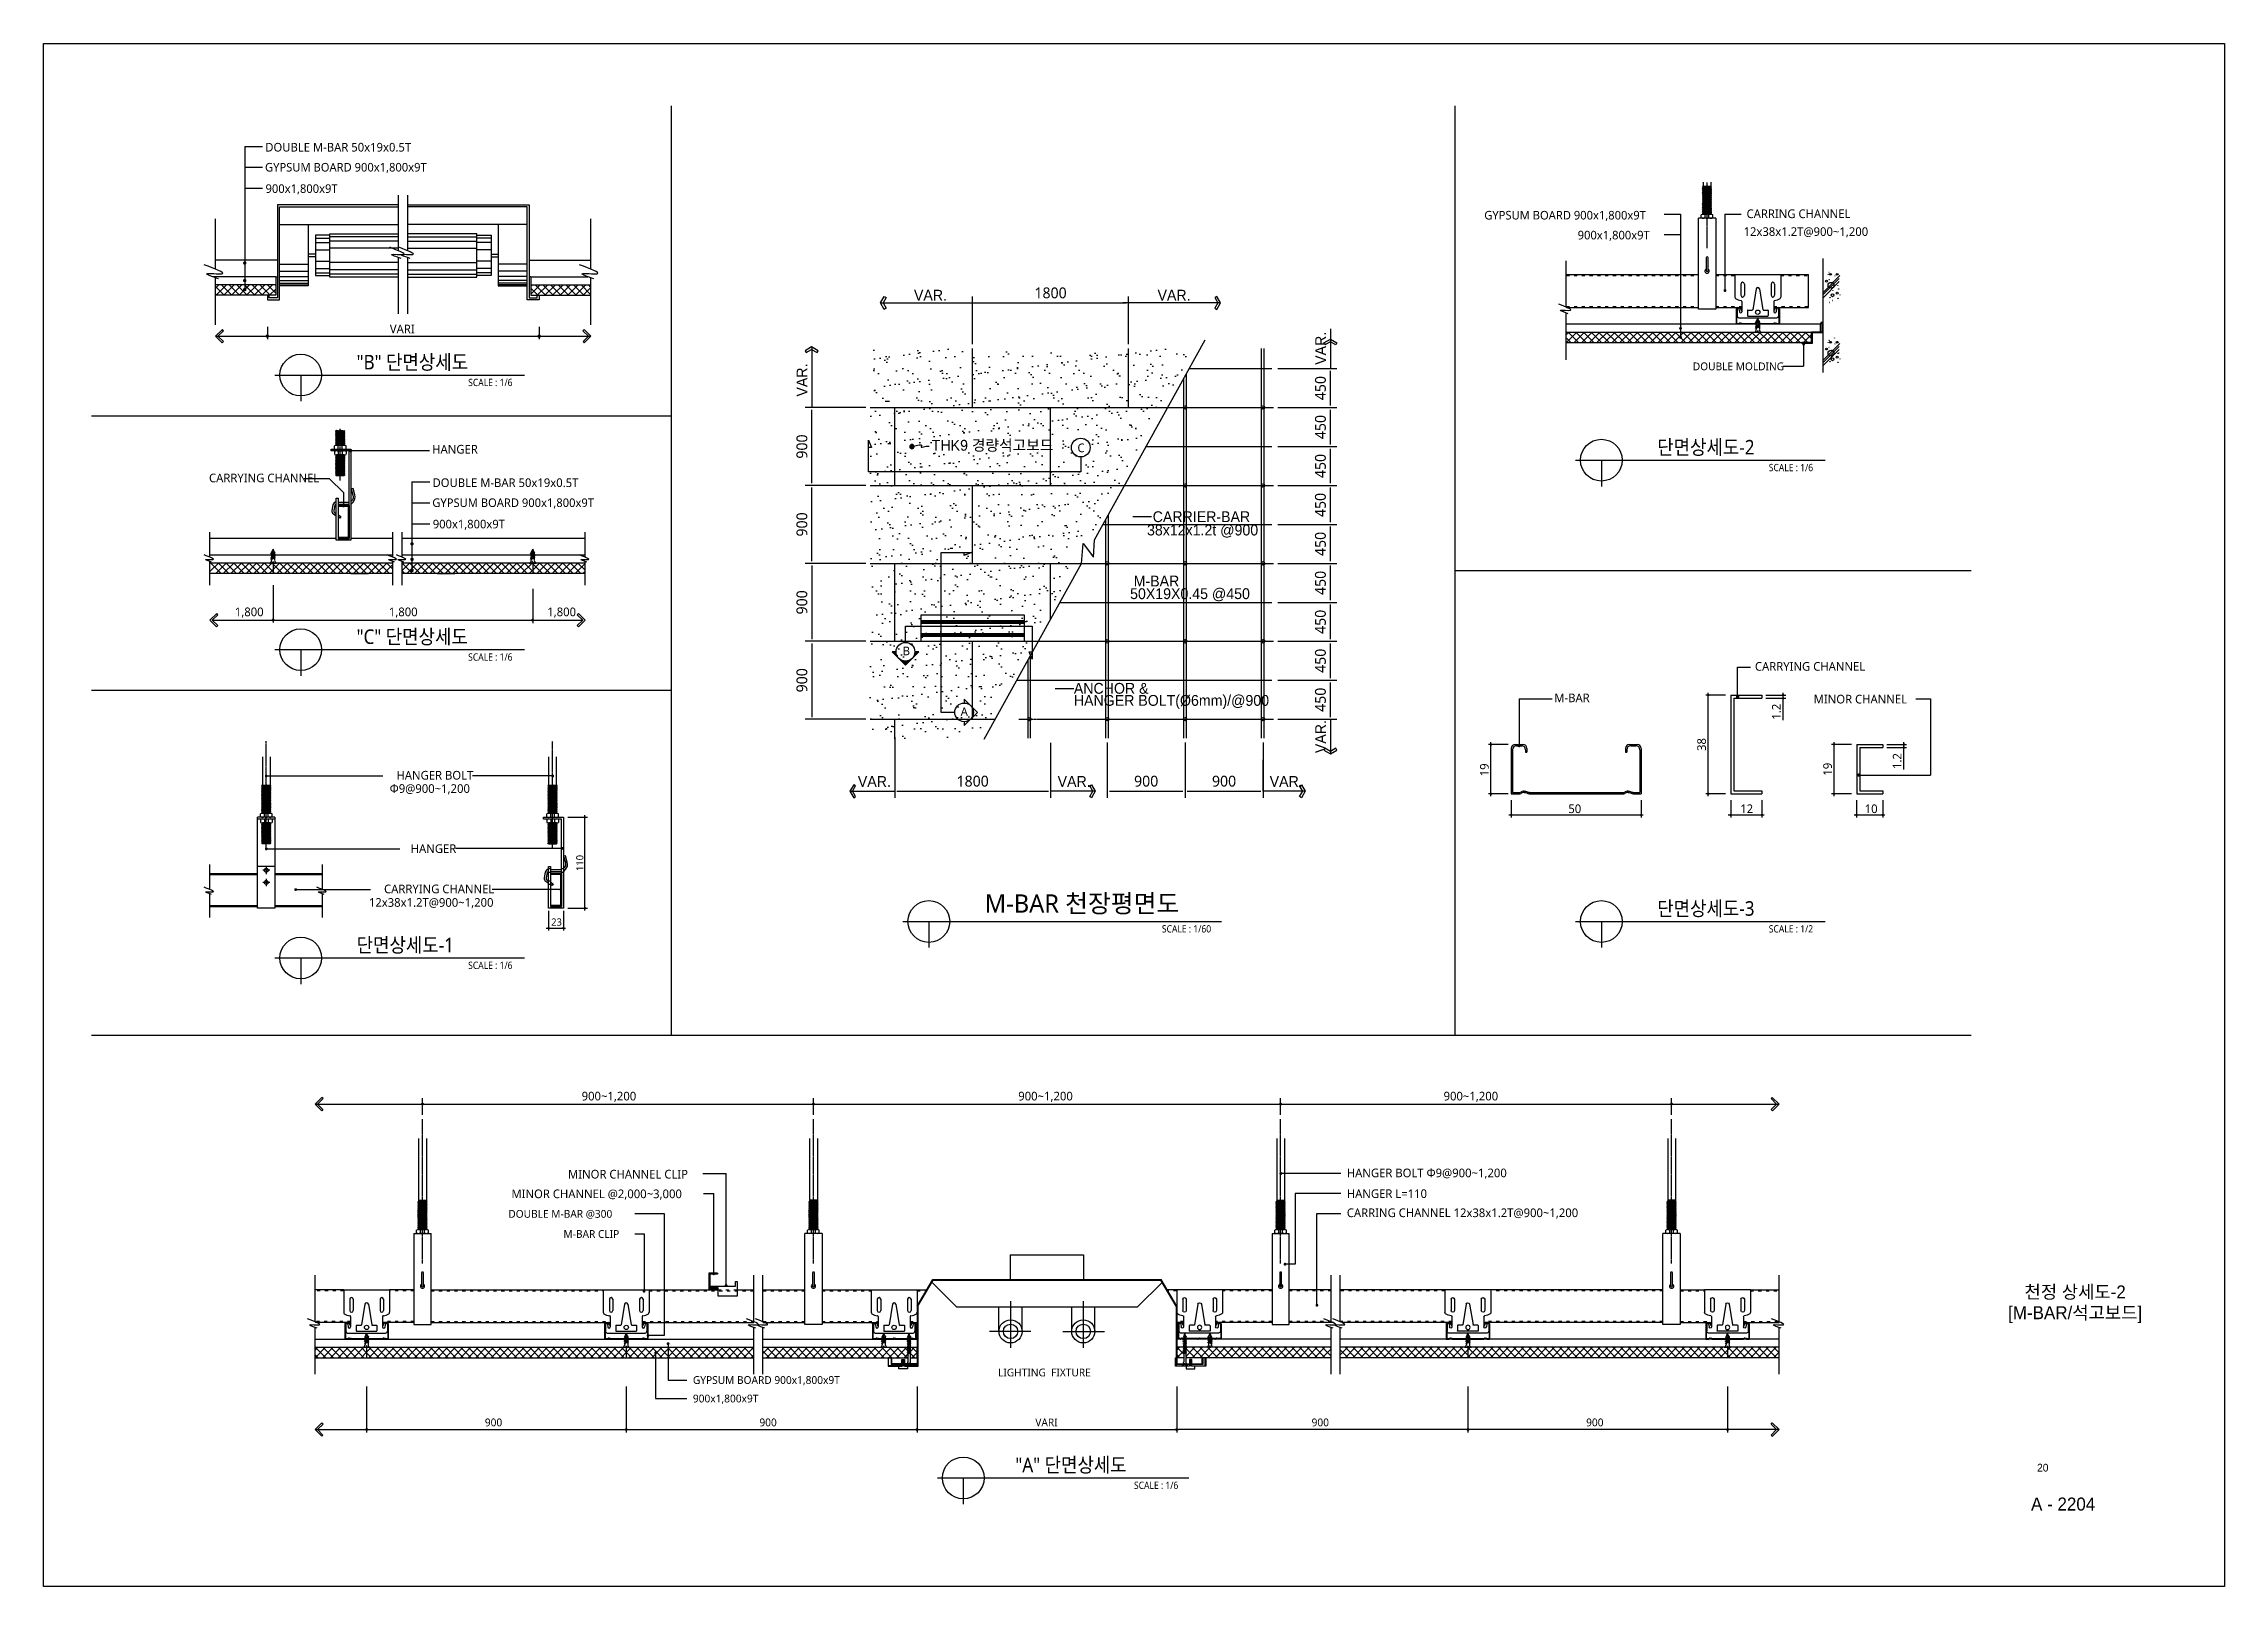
# Model space of a CAD drawing. Header units: millimetres. Extents: x 0 to 21000, y 0 to 5940.
# Drawn here: x 8400 to 16800, y 0 to 5940 of the extents above; entities that cross this region are included whole.
import ezdxf
from ezdxf.enums import TextEntityAlignment as Align

# ---------------------------------------------------------------- set-up
doc = ezdxf.new("R2010")
doc.units = ezdxf.units.MM
for name, pattern in [('ACAD_ISO03W100', [30, 12, -18]), ('CEN', [35, 30, -2, 1, -2]), ('CENTER', [2, 1.25, -0.25, 0.25, -0.25]), ('HIDDEN', [0.375, 0.25, -0.125])]:
    doc.linetypes.add(name, pattern=pattern)
for name, color, linetype in [('4A.TEC FORM-TEXT', 3, 'Continuous'), ('4A.TEC TEXT 2', 3, 'Continuous'), ('7', 7, 'Continuous'), ('ANCHOR', 4, 'Continuous'), ('ANGLEMOLDING', 4, 'Continuous'), ('BAR', 7, 'Continuous'), ('CARRING', 6, 'Continuous'), ('CEIL', 4, 'Continuous'), ('CEN', 1, 'CEN'), ('CON', 7, 'Continuous'), ('DIM', 7, 'Continuous'), ('DIM-ER', 4, 'Continuous'), ('DOUBLEMOLDING', 52, 'Continuous'), ('FIN', 6, 'Continuous'), ('GYPSUM', 2, 'Continuous'), ('HAT-ER', 8, 'Continuous'), ('LIG-BOLT', 1, 'Continuous'), ('LIG-CAP', 2, 'Continuous'), ('LIG2', 6, 'Continuous'), ('LIG3', 2, 'Continuous'), ('M-BAR', 2, 'Continuous'), ('M-BAR-CLIP', 4, 'Continuous'), ('M-BAR2', 4, 'Continuous'), ('MARK-ER', 7, 'Continuous'), ('MINOR', 4, 'ACAD_ISO03W100'), ('MINOR2', 2, 'Continuous'), ('MITONE', 2, 'Continuous'), ('MITONE2', 5, 'Continuous'), ('SCREW', 7, 'Continuous'), ('SCREW3점5X22', 1, 'Continuous'), ('SECT', 7, 'Continuous'), ('TEXT', 3, 'Continuous'), ('TEXT-ER', 3, 'Continuous')]:
    doc.layers.add(name, color=color, linetype=linetype)
doc.styles.add('ER', font='')
doc.styles.add('GHS', font='malgun.ttf')
doc.styles.add('나눔고딕', font='')
doc.styles.add('돋움', font='')
doc.styles.add('맑은 고딕', font='malgun.ttf')
doc.styles.get('ER').set_extended_font_data('Dotum')
doc.styles.get('나눔고딕').set_extended_font_data('Dotum')
doc.styles.get('돋움').set_extended_font_data('Dotum')
doc.dimstyles.new('50 SDIM', dxfattribs={"dimscale": 50, "dimtxt": 2.5, "dimasz": 0.5, "dimexe": 1.5, "dimexo": 1, "dimgap": 1, "dimtad": 1, "dimdec": 0, "dimdsep": 46, "dimtxsty": '맑은 고딕', "dimblk": 'Z_DOT', "dimcen": 1, "dimdle": 3.6, "dimclrd": 9, "dimclre": 9, "dimclrt": 6, "dimadec": 0, "dimazin": 0, "dimtfac": 1, "dimtdec": 1, "dimtix": 1, "dimtmove": 2, "dimatfit": 3, "dimldrblk": 'DOT', "dimfxl": 1, "dimtolj": 1, "dimtzin": 0, "dimlwd": -1, "dimlwe": -1, "dimarcsym": 0})
pattern_1 = [(45, (-2732335.746, -6276572.302), (-14.731391275, 14.731391275), []), (135, (-2732335.746, -6276572.302), (-14.731391275, -14.731391275), [])]
pattern_2 = [(45, (-2732384.407, -6276572.302), (-14.731391275, 14.731391275), []), (135, (-2732384.407, -6276572.302), (-14.731391275, -14.731391275), [])]

msp = doc.modelspace()

# ---------------------------------------------------------------- texts
at = {"layer": '4A.TEC FORM-TEXT', "style": '돋움'}
msp.add_text('A - 2204', height=50, dxfattribs=at).set_placement((16178.9, 292), align=Align.CENTER)
at = {"layer": '4A.TEC TEXT 2', "style": '나눔고딕'}
for s, height, p in [('천정 상세도-2', 50, (16225.1, 1108.7)), ('[M-BAR/석고보드]', 50, (16225.1, 1028.7)), ('20', 30, (16100.5, 442))]:
    msp.add_text(s, height=height, dxfattribs=at).set_placement(p, align=Align.CENTER)
at = {"layer": 'DIM', "color": 3, "style": 'GHS'}
for s, p in [('VARI', (12219.9, 616.3)), ('900', (13284, 616.3)), ('900', (14341.5, 616.3))]:
    msp.add_text(s, height=30, dxfattribs=at).set_placement(p)
at = {"layer": 'TEXT', "style": 'GHS'}
for s, height, p in [('DOUBLE M-BAR 50x19x0.5T', 33.333, (9253.6, 5524.5)), ('GYPSUM BOARD 900x1,800x9T', 33, (9252.8, 5447.6)), ('900x1,800x9T', 33, (9254.8, 5365.3)), ('GYPSUM BOARD 900x1,800x9T', 33, (13949.1, 5262.9)), ('CARRING CHANNEL ', 33.333, (14959.5, 5268.3)), ('900x1,800x9T', 33, (14308.9, 5186.2)), (' 12x38x1.2T@900~1,200', 33.333, (14936.6, 5199.6)), ('VARI', 33.33, (9733.6, 4824.7)), ('DOUBLE MOLDING', 30, (14752.4, 4682.3)), ('HANGER', 33.33, (9896.7, 4361.6)), ('C', 33.3, (12382.1, 4367)), ('CARRYING CHANNEL', 33.333, (9037.2, 4251.1)), ('DOUBLE M-BAR 50x19x0.5T', 33.333, (9897.9, 4232.8)), ('GYPSUM BOARD 900x1,800x9T', 33, (9897.2, 4155.9)), ('900x1,800x9T', 33, (9899.1, 4073.6)), ('1,800', 33.33, (9136.5, 3735.4)), ('1,800', 33.33, (9729.7, 3735.4)), ('1,800', 33.33, (10339.9, 3735.4)), ('B', 33.3, (11708.9, 3585)), ('CARRYING CHANNEL', 33.333, (14991.7, 3525.5)), ('A', 33.3, (11932.3, 3351.7)), ('M-BAR', 33.33, (14219, 3404.3)), ('MINOR CHANNEL', 33.333, (15218, 3399.4)), ('HANGER BOLT', 33.333, (9759.1, 3106.4)), ('Φ9@900~1,200', 33.333, (9733, 3055.1)), ('50', 33.33, (14273, 2977.4)), ('12', 33.33, (14935.1, 2977.4)), ('10', 33.33, (15414.6, 2977.4)), ('HANGER', 33.33, (9813.9, 2823.8)), ('CARRYING CHANNEL', 33.333, (9711.3, 2668.7)), ('12x38x1.2T@900~1,200', 33.333, (9652.8, 2616.6)), ('M-BAR 천장평면도', 70, (12024.9, 2594.3)), ('23', 27.78, (10355.1, 2543.9)), ('900~1,200', 33.33, (10472.4, 1871)), ('900~1,200', 33.33, (12154.1, 1871)), ('900~1,200', 33.33, (13792.4, 1871)), ('MINOR CHANNEL CLIP', 33.333, (10419.9, 1570.4)), ('HANGER BOLT Φ9@900~1,200', 33.333, (13419.6, 1575.2)), ('MINOR CHANNEL @2,000~3,000', 33.333, (10202, 1494.7)), ('HANGER L=110', 33.333, (13419.6, 1495.3)), ('DOUBLE M-BAR @300', 30, (10190, 1419.2)), ('CARRING CHANNEL 12x38x1.2T@900~1,200', 33.333, (13419.6, 1421.8)), ('M-BAR CLIP', 30, (10402.4, 1341.8)), ('GYPSUM BOARD 900x1,800x9T', 30, (10900.9, 779.4)), ('LIGHTING  FIXTURE', 30, (12076.3, 808.5)), ('900x1,800x9T', 30, (10900.9, 708.2))]:
    msp.add_text(s, height=height, dxfattribs=at).set_placement(p)
at = {"layer": 'TEXT', "style": 'GHS', "width": 0.9}
for s, height, p in [('"B" 단면상세도', 56, (9605.6, 4685.7)), ('SCALE : 1/6', 28, (10035.3, 4621.4)), ('단면상세도-2', 56, (14615.3, 4358.1)), ('SCALE : 1/6', 28, (15045, 4293.8)), ('"C" 단면상세도', 56, (9605.6, 3628.6)), ('SCALE : 1/6', 28, (10035.3, 3564.3)), ('단면상세도-3', 56, (14615.3, 2582.1)), ('SCALE : 1/60', 28, (12707.5, 2517.7)), ('SCALE : 1/2', 28, (15045, 2517.7)), ('단면상세도-1', 56, (9605.6, 2441.5)), ('SCALE : 1/6', 28, (10035.3, 2377.2)), ('"A" 단면상세도', 56, (12143, 439.6)), ('SCALE : 1/6', 28, (12599.9, 375.2))]:
    msp.add_text(s, height=height, dxfattribs=at).set_placement(p)
at = {"layer": 'TEXT', "style": 'GHS'}
for s, height, p in [('1.2', 33.33, (15091, 3337)), ('38', 33.33, (14803, 3216.5)), ('1.2', 33.33, (15556.2, 3147)), ('19', 33.33, (13966.2, 3119)), ('19', 33.33, (15288.2, 3121.5)), ('110', 27.78, (10479.2, 2754.1))]:
    msp.add_text(s, height=height, rotation=90, dxfattribs=at).set_placement(p)
at = {"layer": 'TEXT', "color": 3, "style": 'GHS'}
for p in [(10099.5, 616.3), (11157, 616.3)]:
    msp.add_text('900', height=30, dxfattribs=at).set_placement(p)

# ---------------------------------------------------------------- blocks, each defined once
blk = doc.blocks.new('A$C037965EB')
at = {"layer": 'M-BAR-CLIP'}
for p, q in [((0, 50), (0, 23.9)), ((0, 50), (53, 50)), ((7, 39), (7, 26)), ((11, 39), (11, 26)), ((24.5, 33.4), (20.6, 9.4)), ((28.5, 33.4), (32.4, 9.4)), ((42, 39), (42, 26)), ((46, 39), (46, 26)), ((53, 50), (53, 23.9)), ((2.5, 10.4), (2.5, 2)), ((4.5, 0), (48.5, 0)), ((4.7, 10.4), (5.2, 7)), ((8, 19), (8, 7)), ((14.5, 8.5), (14.5, 2.5)), ((15, 9), (20.1, 9)), ((15, 2), (38, 2)), ((32.9, 9), (38, 9)), ((38.5, 8.5), (38.5, 2.5)), ((45, 19), (45, 7)), ((48.3, 10.4), (47.7, 7)), ((50.5, 10.4), (50.5, 2))]:
    blk.add_line(p, q, dxfattribs=at)
blk.add_circle((26.5, 6.5), 2.5, dxfattribs=at)
for centre, radius, start, end in [((9, 39), 2, 90, 180), ((9, 26), 2, 180, 270), ((9, 39), 2, 0, 90), ((9, 26), 2, 270, 360), ((26.5, 32.9), 2.07, 14.4386, 165.5614), ((44, 39), 2, 90, 180), ((44, 26), 2, 180, 270), ((44, 39), 2, 0, 90), ((44, 26), 2, 270, 360), ((2, 23.9), 2, 180, 231.4353), ((9.2, 35.2), 15.4, 236.7178, 262.3483), ((3.6, 10.4), 1.1, 0, 180), ((4.5, 2), 2, 180, 270), ((6.6, 7), 1.38, 180, 0), ((7, 19), 1, 360, 82.3483), ((15, 8.5), 0.5, 90, 180), ((15, 2.5), 0.5, 180, 270), ((20.1, 9.5), 0.5, 270, 350.7087), ((32.9, 9.5), 0.5, 189.2913, 270), ((38, 8.5), 0.5, 0, 90), ((38, 2.5), 0.5, 270, 0), ((46, 19), 1, 97.6517, 180), ((46.4, 7), 1.38, 180, 360), ((43.8, 35.2), 15.4, 277.6517, 303.2822), ((49.4, 10.4), 1.1, 0, 180), ((48.5, 2), 2, 270, 0), ((51, 23.9), 2, 308.5647, 0)]:
    blk.add_arc(centre, radius, start, end, dxfattribs=at)
blk = doc.blocks.new('A$C3D2622D9')
at = {"layer": 'M-BAR'}
for centre, major_axis, ratio, start_param, end_param in [((-0.4, 1), (-1.16, 0.22), 0.410883, 1.993113, 2.811456), ((-0.4, 0.5), (-1.16, 0.22), 0.410883, 1.993113, 2.811456), ((2, 0.5), (-1.4, 0), 0.357143, 4.712389, 5.955279), ((2, 0), (-1.4, 0), 0.357143, 4.712389, 5.955279)]:
    blk.add_ellipse(centre, major_axis=major_axis, ratio=ratio, start_param=start_param, end_param=end_param, dxfattribs=at)
at = {"layer": 'M-BAR', "extrusion": (0, 0, -1)}
for centre, major_axis, ratio, start_param, end_param in [((2, 0.5), (1.4, 0), 0.357143, 4.712389, 5.955279), ((2, 0), (1.4, 0), 0.357143, 4.712389, 5.955279), ((4.4, 1), (1.16, 0.22), 0.410883, 1.993113, 2.811456), ((4.4, 0.5), (1.16, 0.22), 0.410883, 1.993113, 2.811456)]:
    blk.add_ellipse(centre, major_axis=major_axis, ratio=ratio, start_param=start_param, end_param=end_param, dxfattribs=at)
blk = doc.blocks.new('A$C2A247641')
at = {"layer": 'M-BAR'}
for p, q in [((0, 17.5), (0, 0)), ((0, 0), (3, 0)), ((0.5, 17), (0.5, 0.5)), ((0.5, 0.5), (3, 0.5)), ((1.5, 19), (4.5, 19)), ((2, 18.5), (4, 18.5)), ((5.5, 17), (5.5, 16)), ((5.5, 16), (6, 16)), ((6, 17.5), (6, 16)), ((7, 0.5), (23, 0.5)), ((7, 0), (23, 0)), ((27, 0), (43, 0)), ((27.2, 0.5), (43, 0.5)), ((44, 17.5), (44, 16)), ((44, 16), (44.5, 16)), ((44.5, 17), (44.5, 16)), ((45.5, 19), (48.5, 19)), ((46, 18.5), (48, 18.5)), ((47, 0.5), (49.5, 0.5)), ((47, 0), (50, 0)), ((49.5, 17), (49.5, 0.5)), ((50, 17.5), (50, 0))]:
    blk.add_line(p, q, dxfattribs=at)
for centre, start, end in [((1.5, 17.5), 90, 180), ((2, 17), 90, 180), ((4, 17), 0, 90), ((4.5, 17.5), 0, 90), ((45.5, 17.5), 90, 180), ((46, 17), 90, 180), ((48, 17), 0, 90), ((48.5, 17.5), 0, 90)]:
    blk.add_arc(centre, 1.5, start, end, dxfattribs=at)
for centre in [(22.6, 1), (22.6, 0.5)]:
    blk.add_ellipse(centre, major_axis=(-1.16, 0.22), ratio=0.410883, start_param=1.993113, end_param=2.234343, dxfattribs=at)
at = {"layer": 'M-BAR', "extrusion": (0, 0, -1)}
blk.add_ellipse((27.4, 0.5), major_axis=(1.16, 0.22), ratio=0.410883, start_param=1.993113, end_param=2.185696, dxfattribs=at)
at = {"layer": 'M-BAR'}
blk.add_blockref('A$C3D2622D9', (3, 0), dxfattribs=at)
at = {"layer": 'M-BAR', "xscale": -1}
blk.add_blockref('A$C3D2622D9', (47, 0), dxfattribs=at)
blk = doc.blocks.new('A$C5DD2461B')
at = {"layer": 'SCREW3점5X22'}
for p, q in [((5.8, 11.5), (1.5, 10.5)), ((1.5, 10.5), (2.2, 11.4)), ((5.8, 9.5), (1.5, 8.4)), ((1.5, 8.4), (2.2, 9.3)), ((5.8, 7.4), (1.5, 6.4)), ((1.5, 6.4), (2.2, 7.3)), ((5.8, 5.3), (1.5, 4.3)), ((1.5, 4.3), (2.2, 5.2)), ((6.4, 12.4), (2.2, 11.4)), ((6.5, 10.4), (2.2, 9.3)), ((6.5, 8.3), (2.2, 7.3)), ((6.5, 6.3), (2.2, 5.2)), ((2.3, 12.1), (4, 15.9)), ((2.3, 12.1), (4, 13.3)), ((2.3, 12.1), (2.3, 11.4)), ((2.3, 10.7), (2.3, 9.3)), ((2.3, 8.6), (2.3, 7.3)), ((2.3, 6.5), (2.3, 5.2)), ((2.3, 4.5), (2.3, 3.2)), ((3.9, 1.2), (3.9, 1.6)), ((4, 15.9), (4, 13.3)), ((5.7, 12.3), (4, 15.9)), ((4.1, 1.2), (4.1, 1.6)), ((5.8, 11.5), (6.4, 12.4)), ((5.8, 11.5), (5.8, 10.2)), ((5.8, 9.5), (6.5, 10.4)), ((5.8, 9.4), (5.8, 8.1)), ((5.8, 7.4), (6.5, 8.3)), ((5.8, 7.4), (5.8, 6.1)), ((5.8, 5.3), (6.5, 6.3)), ((5.8, 5.3), (5.8, 3.2)), ((0, 0), (2.7, 0)), ((5.3, 0), (8, 0))]:
    blk.add_line(p, q, dxfattribs=at)
for centre, radius, start, end in [((-1.1, 3.2), 3.39, 289.6094, 359.4917), ((2.7, 1.1), 1.15, 267.5265, 0.9138), ((4, -4.8), 4.97, 80.6135, 99.3865), ((4, 1.6), 0.08, 90, 180), ((4, 1.6), 0.08, 0, 90), ((5.3, 1.1), 1.15, 179.0862, 272.4735), ((9.1, 3.2), 3.39, 180.5083, 250.3906)]:
    blk.add_arc(centre, radius, start, end, dxfattribs=at)
blk = doc.blocks.new('*D3020')
at = {"layer": 'Defpoints', "color": 0, "transparency": 16777216}
for p in [(3594, 687), (4494, 687), (4494, 75)]:
    blk.add_point(p, dxfattribs=at)
at = {"layer": 'DIM-ER', "color": 9, "transparency": 16777216}
for p, q in [((3594, 637), (3594, 0)), ((4494, 637), (4494, 0)), ((3619, 75), (4469, 75))]:
    blk.add_line(p, q, dxfattribs=at)
at = {"layer": 'DIM-ER', "color": 6, "transparency": 16777216, "insert": (4044, 190), "char_height": 125, "attachment_point": 5, "style": '맑은 고딕'}
blk.add_mtext('\\A1;900', dxfattribs=at)
blk = doc.blocks.new('_Dot')
at = {"color": 0, "linetype": 'ByBlock', "lineweight": -2}
blk.add_line((-0.5, 0), (-1, 0), dxfattribs=at)
at = {"color": 0, "linetype": 'ByBlock', "const_width": 0.5}
blk.add_lwpolyline([(-0.25, 0, 1), (0.25, 0, 1)], format="xyb", close=True, dxfattribs=at)
blk = doc.blocks.new('Z_DOT')
blk = doc.blocks.new('*D3021')
at = {"layer": 'Defpoints', "color": 0, "transparency": 16777216}
for p in [(4494, 687), (5394, 687), (5394, 75)]:
    blk.add_point(p, dxfattribs=at)
at = {"layer": 'DIM-ER', "color": 9, "transparency": 16777216}
for p, q in [((4494, 637), (4494, 0)), ((5394, 637), (5394, 0)), ((4519, 75), (5369, 75))]:
    blk.add_line(p, q, dxfattribs=at)
at = {"layer": 'DIM-ER', "color": 6, "transparency": 16777216, "insert": (4944, 190), "char_height": 125, "attachment_point": 5, "style": '맑은 고딕'}
blk.add_mtext('\\A1;900', dxfattribs=at)
blk = doc.blocks.new('*D3022')
at = {"layer": 'Defpoints', "color": 0, "transparency": 16777216}
for p in [(3839, 5715), (2039, 5187), (3839, 5187)]:
    blk.add_point(p, dxfattribs=at)
at = {"layer": 'DIM-ER', "color": 9, "transparency": 16777216}
for p, q in [((2039, 5237), (2039, 5790)), ((2064, 5715), (3814, 5715)), ((3839, 5237), (3839, 5790))]:
    blk.add_line(p, q, dxfattribs=at)
at = {"layer": 'DIM-ER', "color": 6, "transparency": 16777216, "insert": (2939, 5830), "char_height": 125, "attachment_point": 5, "style": '맑은 고딕'}
blk.add_mtext('\\A1;1800', dxfattribs=at)
blk = doc.blocks.new('*D3023')
at = {"layer": 'Defpoints', "color": 0, "transparency": 16777216}
for p in [(1139, 748), (2939, 685), (2939, 75)]:
    blk.add_point(p, dxfattribs=at)
at = {"layer": 'DIM-ER', "color": 9, "transparency": 16777216}
for p, q in [((1139, 698), (1139, 0)), ((2939, 635), (2939, 0)), ((1164, 75), (2914, 75))]:
    blk.add_line(p, q, dxfattribs=at)
at = {"layer": 'DIM-ER', "color": 6, "transparency": 16777216, "insert": (2039, 190), "char_height": 125, "attachment_point": 5, "style": '맑은 고딕'}
blk.add_mtext('\\A1;1800', dxfattribs=at)
blk = doc.blocks.new('*D3024')
at = {"layer": 'Defpoints', "color": 0, "transparency": 16777216}
for p in [(854, 2706), (180, 1806), (854, 1806)]:
    blk.add_point(p, dxfattribs=at)
at = {"layer": 'DIM-ER', "color": 9, "transparency": 16777216}
for p, q in [((804, 2706), (105, 2706)), ((180, 2681), (180, 1831)), ((804, 1806), (105, 1806))]:
    blk.add_line(p, q, dxfattribs=at)
at = {"layer": 'DIM-ER', "color": 6, "transparency": 16777216, "insert": (66, 2256), "char_height": 125, "attachment_point": 5, "rotation": 90, "style": '맑은 고딕'}
blk.add_mtext('\\A1;900', dxfattribs=at)
blk = doc.blocks.new('*D3025')
at = {"layer": 'Defpoints', "color": 0, "transparency": 16777216}
for p in [(854, 1806), (180, 906), (854, 906)]:
    blk.add_point(p, dxfattribs=at)
at = {"layer": 'DIM-ER', "color": 9, "transparency": 16777216}
for p, q in [((804, 1806), (105, 1806)), ((180, 1781), (180, 931)), ((804, 906), (105, 906))]:
    blk.add_line(p, q, dxfattribs=at)
at = {"layer": 'DIM-ER', "color": 6, "transparency": 16777216, "insert": (66, 1356), "char_height": 125, "attachment_point": 5, "rotation": 90, "style": '맑은 고딕'}
blk.add_mtext('\\A1;900', dxfattribs=at)
blk = doc.blocks.new('*D3026')
at = {"layer": 'Defpoints', "color": 0, "transparency": 16777216}
for p in [(180, 3606), (854, 3606), (854, 2706)]:
    blk.add_point(p, dxfattribs=at)
at = {"layer": 'DIM-ER', "color": 9, "transparency": 16777216}
for p, q in [((804, 3606), (105, 3606)), ((180, 2731), (180, 3581)), ((804, 2706), (105, 2706))]:
    blk.add_line(p, q, dxfattribs=at)
at = {"layer": 'DIM-ER', "color": 6, "transparency": 16777216, "insert": (66, 3156), "char_height": 125, "attachment_point": 5, "rotation": 90, "style": '맑은 고딕'}
blk.add_mtext('\\A1;900', dxfattribs=at)
blk = doc.blocks.new('*D3027')
at = {"layer": 'Defpoints', "color": 0, "transparency": 16777216}
for p in [(180, 4506), (854, 4506), (854, 3606)]:
    blk.add_point(p, dxfattribs=at)
at = {"layer": 'DIM-ER', "color": 9, "transparency": 16777216}
for p, q in [((804, 4506), (105, 4506)), ((180, 3631), (180, 4481)), ((804, 3606), (105, 3606))]:
    blk.add_line(p, q, dxfattribs=at)
at = {"layer": 'DIM-ER', "color": 6, "transparency": 16777216, "insert": (66, 4056), "char_height": 125, "attachment_point": 5, "rotation": 90, "style": '맑은 고딕'}
blk.add_mtext('\\A1;900', dxfattribs=at)
blk = doc.blocks.new('*D3028')
at = {"layer": 'Defpoints', "color": 0, "transparency": 16777216}
for p in [(5516, 1806), (5516, 1356), (6172, 1356)]:
    blk.add_point(p, dxfattribs=at)
at = {"layer": 'DIM-ER', "color": 9, "transparency": 16777216}
for p, q in [((5566, 1806), (6247, 1806)), ((6172, 1781), (6172, 1381)), ((5566, 1356), (6247, 1356))]:
    blk.add_line(p, q, dxfattribs=at)
at = {"layer": 'DIM-ER', "color": 6, "transparency": 16777216, "insert": (6058, 1581), "char_height": 125, "attachment_point": 5, "rotation": 90, "style": '맑은 고딕'}
blk.add_mtext('\\A1;450', dxfattribs=at)
blk = doc.blocks.new('*D3029')
at = {"layer": 'Defpoints', "color": 0, "transparency": 16777216}
for p in [(5516, 2256), (5516, 1806), (6172, 1806)]:
    blk.add_point(p, dxfattribs=at)
at = {"layer": 'DIM-ER', "color": 9, "transparency": 16777216}
for p, q in [((5566, 2256), (6247, 2256)), ((6172, 2231), (6172, 1831)), ((5566, 1806), (6247, 1806))]:
    blk.add_line(p, q, dxfattribs=at)
at = {"layer": 'DIM-ER', "color": 6, "transparency": 16777216, "insert": (6058, 2031), "char_height": 125, "attachment_point": 5, "rotation": 90, "style": '맑은 고딕'}
blk.add_mtext('\\A1;450', dxfattribs=at)
blk = doc.blocks.new('*D3030')
at = {"layer": 'Defpoints', "color": 0, "transparency": 16777216}
for p in [(5516, 2706), (5516, 2256), (6172, 2256)]:
    blk.add_point(p, dxfattribs=at)
at = {"layer": 'DIM-ER', "color": 9, "transparency": 16777216}
for p, q in [((5566, 2706), (6247, 2706)), ((6172, 2681), (6172, 2281)), ((5566, 2256), (6247, 2256))]:
    blk.add_line(p, q, dxfattribs=at)
at = {"layer": 'DIM-ER', "color": 6, "transparency": 16777216, "insert": (6058, 2481), "char_height": 125, "attachment_point": 5, "rotation": 90, "style": '맑은 고딕'}
blk.add_mtext('\\A1;450', dxfattribs=at)
blk = doc.blocks.new('*D3031')
at = {"layer": 'Defpoints', "color": 0, "transparency": 16777216}
for p in [(5516, 3156), (5516, 2706), (6172, 2706)]:
    blk.add_point(p, dxfattribs=at)
at = {"layer": 'DIM-ER', "color": 9, "transparency": 16777216}
for p, q in [((5566, 3156), (6247, 3156)), ((6172, 3131), (6172, 2731)), ((5566, 2706), (6247, 2706))]:
    blk.add_line(p, q, dxfattribs=at)
at = {"layer": 'DIM-ER', "color": 6, "transparency": 16777216, "insert": (6058, 2931), "char_height": 125, "attachment_point": 5, "rotation": 90, "style": '맑은 고딕'}
blk.add_mtext('\\A1;450', dxfattribs=at)
blk = doc.blocks.new('*D3032')
at = {"layer": 'Defpoints', "color": 0, "transparency": 16777216}
for p in [(5516, 3606), (5516, 3156), (6172, 3156)]:
    blk.add_point(p, dxfattribs=at)
at = {"layer": 'DIM-ER', "color": 9, "transparency": 16777216}
for p, q in [((5566, 3606), (6247, 3606)), ((6172, 3581), (6172, 3181)), ((5566, 3156), (6247, 3156))]:
    blk.add_line(p, q, dxfattribs=at)
at = {"layer": 'DIM-ER', "color": 6, "transparency": 16777216, "insert": (6058, 3381), "char_height": 125, "attachment_point": 5, "rotation": 90, "style": '맑은 고딕'}
blk.add_mtext('\\A1;450', dxfattribs=at)
blk = doc.blocks.new('*D3033')
at = {"layer": 'Defpoints', "color": 0, "transparency": 16777216}
for p in [(5516, 4056), (5516, 3606), (6172, 3606)]:
    blk.add_point(p, dxfattribs=at)
at = {"layer": 'DIM-ER', "color": 9, "transparency": 16777216}
for p, q in [((5566, 4056), (6247, 4056)), ((6172, 4031), (6172, 3631)), ((5566, 3606), (6247, 3606))]:
    blk.add_line(p, q, dxfattribs=at)
at = {"layer": 'DIM-ER', "color": 6, "transparency": 16777216, "insert": (6058, 3831), "char_height": 125, "attachment_point": 5, "rotation": 90, "style": '맑은 고딕'}
blk.add_mtext('\\A1;450', dxfattribs=at)
blk = doc.blocks.new('*D3034')
at = {"layer": 'Defpoints', "color": 0, "transparency": 16777216}
for p in [(5516, 4506), (5516, 4056), (6172, 4056)]:
    blk.add_point(p, dxfattribs=at)
at = {"layer": 'DIM-ER', "color": 9, "transparency": 16777216}
for p, q in [((5566, 4506), (6247, 4506)), ((6172, 4481), (6172, 4081)), ((5566, 4056), (6247, 4056))]:
    blk.add_line(p, q, dxfattribs=at)
at = {"layer": 'DIM-ER', "color": 6, "transparency": 16777216, "insert": (6058, 4281), "char_height": 125, "attachment_point": 5, "rotation": 90, "style": '맑은 고딕'}
blk.add_mtext('\\A1;450', dxfattribs=at)
blk = doc.blocks.new('*D3035')
at = {"layer": 'Defpoints', "color": 0, "transparency": 16777216}
for p in [(5516, 4956), (5516, 4506), (6172, 4506)]:
    blk.add_point(p, dxfattribs=at)
at = {"layer": 'DIM-ER', "color": 9, "transparency": 16777216}
for p, q in [((5566, 4956), (6247, 4956)), ((6172, 4931), (6172, 4531)), ((5566, 4506), (6247, 4506))]:
    blk.add_line(p, q, dxfattribs=at)
at = {"layer": 'DIM-ER', "color": 6, "transparency": 16777216, "insert": (6058, 4731), "char_height": 125, "attachment_point": 5, "rotation": 90, "style": '맑은 고딕'}
blk.add_mtext('\\A1;450', dxfattribs=at)
blk = doc.blocks.new('*D3036')
at = {"layer": 'Defpoints', "color": 0, "transparency": 16777216}
for p in [(5516, 1356), (5516, 906), (6172, 906)]:
    blk.add_point(p, dxfattribs=at)
at = {"layer": 'DIM-ER', "color": 9, "transparency": 16777216}
for p, q in [((5566, 1356), (6247, 1356)), ((6172, 1331), (6172, 931)), ((5566, 906), (6247, 906))]:
    blk.add_line(p, q, dxfattribs=at)
at = {"layer": 'DIM-ER', "color": 6, "transparency": 16777216, "insert": (6058, 1131), "char_height": 125, "attachment_point": 5, "rotation": 90, "style": '맑은 고딕'}
blk.add_mtext('\\A1;450', dxfattribs=at)
blk = doc.blocks.new('A$C39EA2AF3')
at = {"layer": 'SCREW'}
for p, q in [((4.8, 31.5), (1.5, 30.5)), ((1.5, 30.5), (2.2, 31.4)), ((4.8, 29.5), (1.5, 28.4)), ((1.5, 28.4), (2.2, 29.4)), ((4.8, 27.4), (1.5, 26.4)), ((1.5, 26.4), (2.2, 27.3)), ((4.8, 25.4), (1.5, 24.3)), ((1.5, 24.3), (2.2, 25.3)), ((5.4, 32.5), (2.2, 31.4)), ((5.5, 30.4), (2.2, 29.4)), ((5.5, 28.4), (2.2, 27.3)), ((5.5, 26.3), (2.2, 25.3)), ((2.3, 32.1), (3.5, 35.9)), ((2.3, 32.1), (3.5, 33.3)), ((2.3, 32.1), (2.3, 31.4)), ((2.3, 30.7), (2.3, 29.4)), ((2.3, 28.7), (2.3, 27.3)), ((2.3, 26.6), (2.3, 25.3)), ((4.7, 32.2), (3.5, 35.9)), ((3.5, 35.9), (3.5, 33.3)), ((4.8, 31.5), (5.4, 32.5)), ((4.8, 31.5), (4.8, 30.2)), ((4.8, 29.5), (5.5, 30.4)), ((4.8, 29.5), (4.8, 28.1)), ((4.8, 27.4), (5.5, 28.4)), ((4.8, 27.4), (4.8, 26.1)), ((4.8, 25.4), (5.5, 26.3)), ((4.8, 25.4), (4.8, 24)), ((0, 0), (2.2, 0)), ((4.8, 23.3), (1.6, 22.3)), ((1.6, 22.3), (2.3, 23.2)), ((4.8, 21.3), (1.6, 20.2)), ((1.6, 20.2), (2.3, 21.2)), ((4.8, 19.2), (1.6, 18.2)), ((1.6, 18.2), (2.3, 19.1)), ((4.8, 17.2), (1.6, 16.1)), ((1.6, 16.1), (2.3, 17.1)), ((4.8, 15.1), (1.6, 14.1)), ((1.6, 14.1), (2.3, 15)), ((4.8, 13.1), (1.6, 12)), ((1.6, 12), (2.3, 13)), ((2.3, 24.6), (2.3, 23.2)), ((5.5, 24.3), (2.3, 23.2)), ((2.3, 22.5), (2.3, 21.1)), ((5.5, 22.2), (2.3, 21.2)), ((2.3, 20.4), (2.3, 19.1)), ((5.5, 20.2), (2.3, 19.1)), ((2.3, 18.4), (2.3, 17)), ((5.5, 18.1), (2.3, 17.1)), ((2.3, 16.3), (2.3, 15)), ((5.5, 16.1), (2.3, 15)), ((2.3, 14.3), (2.3, 12.9)), ((5.5, 14), (2.3, 13)), ((2.3, 12.2), (2.3, 3.2)), ((3.4, 1.2), (3.4, 1.6)), ((3.6, 1.2), (3.6, 1.6)), ((4.8, 23.3), (5.5, 24.3)), ((4.8, 23.3), (4.8, 22)), ((4.8, 21.3), (5.5, 22.2)), ((4.8, 21.3), (4.8, 19.9)), ((4.8, 19.2), (5.5, 20.2)), ((4.8, 19.2), (4.8, 17.9)), ((4.8, 17.2), (5.5, 18.1)), ((4.8, 17.2), (4.8, 15.8)), ((4.8, 15.1), (5.5, 16.1)), ((4.8, 15.1), (4.8, 13.8)), ((4.8, 13.1), (5.5, 14)), ((4.8, 13), (4.8, 3.2)), ((4.8, 0), (7, 0))]:
    blk.add_line(p, q, dxfattribs=at)
for centre, radius, start, end in [((-1.1, 3.2), 3.39, 289.6094, 359.4917), ((2.2, 1.1), 1.15, 267.5265, 0.9138), ((3.5, -4.8), 4.97, 80.6135, 99.3865), ((3.5, 1.6), 0.08, 90, 180), ((3.5, 1.6), 0.08, 0, 90), ((4.8, 1.1), 1.15, 179.0862, 272.4735), ((8.1, 3.2), 3.39, 180.5083, 250.3906)]:
    blk.add_arc(centre, radius, start, end, dxfattribs=at)
blk = doc.blocks.new('A$C73C37AC0')
at = {"layer": 'LIG-BOLT'}
for p, q in [((6.5, 10.3), (3.5, 10.8)), ((6.5, 9.3), (3.5, 9.8)), ((6.5, 8.3), (3.5, 8.8)), ((6.5, 7.3), (3.5, 7.8)), ((6.5, 6.3), (3.5, 6.8)), ((6.5, 5.3), (3.5, 5.8)), ((6.5, 4.3), (3.5, 4.8)), ((6.5, 3.3), (3.5, 3.8))]:
    blk.add_line(p, q, dxfattribs=at)
for points in [[(3.5, 3), (0, 3), (0, 0), (10, 0), (10, 3), (6.5, 3)], [(6.5, 3), (6.5, 11), (3.5, 11), (3.5, 3)]]:
    blk.add_lwpolyline(points, dxfattribs=at)
blk = doc.blocks.new('A$C03216262')
at = {"layer": 'M-BAR'}
for p, q in [((0, 17.5), (0, 0)), ((3, 0), (0, 0)), ((0.5, 17), (0.5, 0.5)), ((3, 0.5), (0.5, 0.5)), ((4.5, 19), (1.5, 19)), ((4, 18.5), (2, 18.5)), ((5.5, 17), (5.5, 16)), ((6, 16), (5.5, 16)), ((6, 17.5), (6, 16)), ((23, 0.5), (9.1, 0.5)), ((23, 0), (9.1, 0)), ((34.8, 0.5), (27, 0.5)), ((35.2, 0), (27, 0)), ((43.1, 0.5), (38.8, 0.5)), ((43.1, 0), (38.8, 0)), ((44, 17.5), (44, 16)), ((44.5, 16), (44, 16)), ((44.5, 17), (44.5, 16)), ((48.5, 19), (45.5, 19)), ((48, 18.5), (46, 18.5)), ((49.5, 0.5), (47, 0.5)), ((50, 0), (47, 0)), ((49.5, 17), (49.5, 0.5)), ((50, 17.5), (50, 0))]:
    blk.add_line(p, q, dxfattribs=at)
for centre, start, end in [((1.5, 17.5), 90, 180), ((2, 17), 90, 180), ((4, 17), 0, 90), ((4.5, 17.5), 0, 90), ((45.5, 17.5), 90, 180), ((46, 17), 90, 180), ((48, 17), 0, 90), ((48.5, 17.5), 0, 90)]:
    blk.add_arc(centre, 1.5, start, end, dxfattribs=at)
for centre, major_axis, ratio, start_param, end_param in [((2.6, 1), (-1.16, 0.22), 0.410883, 1.993113, 2.811456), ((2.6, 0.5), (-1.16, 0.22), 0.410883, 1.993113, 2.811456), ((5, 0.5), (-1.4, 0), 0.357143, 4.712389, 5.955279), ((5, 0), (-1.4, 0), 0.357143, 4.712389, 5.955279)]:
    blk.add_ellipse(centre, major_axis=major_axis, ratio=ratio, start_param=start_param, end_param=end_param, dxfattribs=at)
at = {"layer": 'M-BAR', "extrusion": (0, 0, -1)}
for centre, major_axis, ratio, start_param, end_param in [((5, 0.5), (1.4, 0), 0.357143, 4.712389, 5.669617), ((5, 0), (1.4, 0), 0.357143, 4.712389, 5.955279), ((7.4, 0.5), (1.16, 0.22), 0.410883, 2.610426, 2.811456)]:
    blk.add_ellipse(centre, major_axis=major_axis, ratio=ratio, start_param=start_param, end_param=end_param, dxfattribs=at)
at = {"layer": 'M-BAR', "extrusion": (0, 0, -1), "zscale": -1}
for p in [(-27, 0), (-47, 0)]:
    blk.add_blockref('A$C3D2622D9', p, dxfattribs=at)
blk = doc.blocks.new('A$C147C7DAB')
at = {"layer": 'MINOR2'}
for p, q in [((10, 19), (0, 19)), ((0, 19), (0, 0)), ((1.2, 17.8), (1.2, 1.2)), ((10, 17.8), (1.2, 17.8)), ((1.2, 1.2), (10, 1.2)), ((10, 19), (10, 17.8)), ((10, 1.2), (10, 0)), ((0, 0), (10, 0))]:
    blk.add_line(p, q, dxfattribs=at)
blk = doc.blocks.new('A$C036C36DA')
at = {"layer": 'DIM'}
for p, q in [((0, 11.7), (1.1, 12.8)), ((5.4, 6.4), (0, 11.7)), ((5.4, 6.5), (0.1, 1.1)), ((0.1, 1.1), (1.3, 0)), ((7.7, 6.5), (1.1, 12.8)), ((7.7, 6.5), (1.3, 0))]:
    blk.add_line(p, q, dxfattribs=at)
blk = doc.blocks.new('A$C2A245268')
at = {"layer": 'TEXT', "xscale": 0.2, "yscale": 0.2, "zscale": 0.2}
blk.add_blockref('A$C036C36DA', (0, 0), dxfattribs=at)
blk = doc.blocks.new('A$C0D4C0B01')
at = {"layer": 'TEXT', "xscale": -1}
blk.add_blockref('A$C2A245268', (1.54, 0), dxfattribs=at)
blk = doc.blocks.new('zw$EB20')
at = {"layer": 'LIG2'}
for p, q in [((0, 80.4), (400, 80.4)), ((0, 77.9), (400, 77.9)), ((0, 75.4), (400, 75.4)), ((0, 72.9), (400, 72.9)), ((0, 70.4), (400, 70.4)), ((0, 29.6), (400, 29.6)), ((0, 27.1), (400, 27.1)), ((0, 24.6), (400, 24.6)), ((0, 22.1), (400, 22.1)), ((0, 19.6), (400, 19.6))]:
    blk.add_line(p, q, dxfattribs=at)
at = {"layer": 'M-BAR2'}
blk.add_lwpolyline([(0, 0), (400, 0), (400, 100), (0, 100)], close=True, dxfattribs=at)
blk = doc.blocks.new('zw$B3DE')
at = {"layer": 'HAT-ER'}
h = blk.add_hatch(dxfattribs=at)
h.set_pattern_fill('AR-SAND', color=256, scale=5, style=0)
h.set_pattern_definition([(37.5, (352.91, -3838.58), (-8, 244.7066), [0, -193.04, 0, -215.9, 0, -206.375]), (7.5, (352.9, -3838.58), (224.762, 358.413), [0, -104.14, 0, -173.99, 0, -66.675]), (327.5, (196.7, -3838.58), (395.496, 0.7186), [0, -63.5, 0, -228.6, 0, -298.45]), (317.5, (196.7, -3838.58), (381.778, 111.465), [0, -31.75, 0, -149.86, 0, -171.45])])
h.paths.add_polyline_path([(853.7, 5187.1), (853.7, 687.2), (2109.2, 687.4), (3194, 2647.1), (3194, 2897.5), (3373.7, 2971.7), (4600.1, 5187.1)])
at = {"layer": 'MARK-ER'}
h = blk.add_hatch(color=256, dxfattribs=at)
edge = h.paths.add_edge_path()
edge.add_arc((1337.1, 4055.9), 25, 180, 360)
edge.add_arc((1337.1, 4055.9), 25, 0, 180)
at = {"layer": 'BAR', "color": 5}
for p, q in [((5378.5, 687.1), (5378.5, 5187.1)), ((5408.5, 687.1), (5408.5, 5187.1)), ((4478.5, 687.1), (4478.5, 4840.6)), ((4508.5, 687.1), (4508.5, 4894.8)), ((4542.6, 4956.3), (5495.3, 4956.3)), ((4293.5, 4506.3), (5495.3, 4506.3)), ((4044.4, 4056.3), (5495.3, 4056.3)), ((3795.3, 3606.3), (5495.3, 3606.3)), ((3546.1, 3156.3), (5495.3, 3156.3)), ((3578.5, 687.1), (3578.5, 3214.8)), ((3608.5, 687.1), (3608.5, 3269)), ((3297, 2706.3), (5495.3, 2706.3)), ((3047.9, 2256.3), (5495.3, 2256.3)), ((2798.8, 1806.3), (5495.3, 1806.3)), ((2678.5, 687.1), (2678.5, 1589.1)), ((2708.5, 687.1), (2708.5, 1643.3)), ((2549.7, 1356.3), (5495.3, 1356.3)), ((2798.8, 906.3), (5495.3, 906.3))]:
    blk.add_line(p, q, dxfattribs=at)
at = {"layer": 'CEIL'}
for p, q in [((2038.5, 4506.3), (2038.5, 5187.1)), ((3838.5, 4506.3), (3838.5, 5187.1)), ((853.7, 4506.3), (4293.5, 4506.3)), ((1138.5, 3606.3), (1138.5, 4506.3)), ((2938.5, 3606.3), (2938.5, 4506.3)), ((853.7, 3606.3), (3795.3, 3606.3)), ((2038.5, 2706.3), (2038.5, 3606.3)), ((853.7, 2706.3), (3297, 2706.3)), ((1138.5, 1806.3), (1138.5, 2706.3)), ((2938.5, 2058.7), (2938.5, 2706.3)), ((853.7, 1806.3), (2798.8, 1806.3)), ((2038.5, 906.3), (2038.5, 1806.3)), ((853.7, 906.3), (2300.6, 906.3)), ((1138.5, 675.2), (1138.5, 906.3))]:
    blk.add_line(p, q, dxfattribs=at)
at = {"layer": 'CEN'}
for p, q in [((4373.5, 4506.3), (4613.5, 4506.3)), ((4373.5, 4506.3), (4613.5, 4506.3)), ((5273.5, 4506.3), (5513.5, 4506.3)), ((5273.5, 4506.3), (5513.5, 4506.3)), ((4373.5, 3606.3), (4613.5, 3606.3)), ((5273.5, 3606.3), (5513.5, 3606.3)), ((3524.1, 2706.3), (3713.5, 2706.3)), ((4373.5, 2706.3), (4613.5, 2706.3)), ((5273.5, 2706.3), (5513.5, 2706.3)), ((3473.5, 1806.3), (3713.5, 1806.3)), ((4373.5, 1806.3), (4613.5, 1806.3)), ((5273.5, 1806.3), (5513.5, 1806.3)), ((2573.5, 906.3), (2813.5, 906.3)), ((3473.5, 906.3), (3713.5, 906.3)), ((4373.5, 906.3), (4613.5, 906.3)), ((5273.5, 906.3), (5513.5, 906.3))]:
    blk.add_line(p, q, dxfattribs=at)
at = {"layer": 'DIM-ER'}
for p, q in [((974.5, 5715.4), (2102.5, 5715.4)), ((2038.5, 5251.1), (2038.5, 5779.4)), ((4902.5, 5715.4), (3774.5, 5715.4)), ((3838.5, 5251.1), (3838.5, 5779.4)), ((6172.2, 5416.1), (6172.2, 4956.3)), ((180.2, 5204.6), (180.2, 4506.3)), ((5766, 4956.3), (6172.2, 4956.3)), ((603.7, 4506.3), (180.2, 4506.3)), ((5766, 906.3), (6172.2, 906.3)), ((6172.2, 906.3), (6172.2, 506.3)), ((2938.5, 437.1), (2938.5, 75)), ((5393.5, 437.1), (5393.5, 75)), ((621.2, 75), (1138.5, 75)), ((3455.9, 75), (2938.5, 75)), ((5882.1, 75), (5393.5, 75))]:
    blk.add_line(p, q, dxfattribs=at)
for points in [[(974.5, 5715.4), (1017.4, 5790.4), (1039.1, 5778), (1003.3, 5715.4), (1039.1, 5652.8), (1017.4, 5640.4)], [(4902.5, 5715.4), (4859.7, 5790.4), (4838, 5778), (4873.7, 5715.4), (4838, 5652.8), (4859.7, 5640.4)], [(6172.2, 5294.9), (6247.2, 5252), (6234.8, 5230.3), (6172.2, 5266.1), (6109.6, 5230.3), (6097.2, 5252)], [(178, 5205.8), (103, 5162.9), (115.4, 5141.2), (178, 5177), (240.6, 5141.2), (253, 5162.9)], [(6172.2, 506.3), (6247.2, 549.2), (6234.8, 570.9), (6172.2, 535.1), (6109.6, 570.9), (6097.2, 549.2)], [(621.2, 75), (664.1, 0), (685.8, 12.4), (650, 75), (685.8, 137.6), (664.1, 150)], [(3455.9, 75), (3413, 0), (3391.3, 12.4), (3427.1, 75), (3391.3, 137.6), (3413, 150)], [(5882.1, 75), (5839.2, 0), (5817.5, 12.4), (5853.3, 75), (5817.5, 137.6), (5839.2, 150)]]:
    blk.add_lwpolyline(points, close=True, dxfattribs=at)
at = {"layer": 'MARK-ER'}
for p, q in [((3889.4, 3246.9), (4106.7, 3246.9)), ((2991.2, 1262.9), (3208.4, 1262.9))]:
    blk.add_line(p, q, dxfattribs=at)
blk.add_lwpolyline([(1312.1, 4055.9, 1), (1362.1, 4055.9, 1)], format="xyb", close=True, dxfattribs=at)
blk.add_lwpolyline([(1337.1, 4055.9), (1387.5, 4068.3), (1420.6, 4074.1), (1439.7, 4074.8), (1448.2, 4071.8), (1449.3, 4066.5), (1446.5, 4060.2), (1443.1, 4054.2), (1442.5, 4050.1), (1447.2, 4048.7), (1456.7, 4049.7), (1469.6, 4052.2), (1484.5, 4055.5), (1500.2, 4058.6), (1515.2, 4060.8), (1528.2, 4061.2), (1537.9, 4059.1)], dxfattribs=at)
for points in [[(3597.5, 2906, 0, 40, 0), (3675.6, 2997.2, 0, 0, 0), (3889.4, 3246.9, 0, 0, 0)], [(3736.5, 2265.7, 0, 40, 0), (3736.5, 2385.7, 0, 0, 0), (3736.5, 2500.8, 0, 0, 0), (3889.9, 2500.8, 0, 0, 0)], [(2699.3, 922, 0, 40, 0), (2777.3, 1013.2, 0, 0, 0), (2991.2, 1262.9, 0, 0, 0)]]:
    blk.add_lwpolyline(points, format="xyseb", dxfattribs=at)
at = {"layer": 'SCREW'}
for centre in [(4493.5, 4506.3), (5393.5, 4506.3), (4493.5, 3606.3), (5393.5, 3606.3), (3593.5, 2706.3), (4493.5, 2706.3), (5393.5, 2706.3), (3593.5, 1806.3), (4493.5, 1806.3), (5393.5, 1806.3), (2693.5, 906.3), (3593.5, 906.3), (4493.5, 906.3), (5393.5, 906.3)]:
    blk.add_circle(centre, 20, dxfattribs=at)
at = {"layer": 'SECT'}
for p, q in [((3447, 2977.3), (4725.7, 5287.1)), ((3297, 2706.3), (3315.7, 2937.1)), ((3315.7, 2937.1), (3435.6, 2776.5)), ((3435.6, 2776.5), (3447, 2977.3)), ((2172.6, 675.2), (3297, 2706.3))]:
    blk.add_line(p, q, dxfattribs=at)
at = {"layer": 'DIM-ER', "color": 220, "char_height": 125, "attachment_point": 5, "style": 'ER'}
for insert in [(1551.4, 5804.5), (4366, 5804.5), (903.1, 187.6), (3211.4, 187.6), (5661.9, 187.6)]:
    blk.add_mtext('\\A1;VAR.', dxfattribs=dict(at, insert=insert))
at = {"layer": 'DIM-ER', "color": 220, "char_height": 125, "attachment_point": 5, "rotation": 90, "style": 'ER'}
for insert in [(6059.6, 5190.6), (67.6, 4824.1), (6059.6, 705.4)]:
    blk.add_mtext('\\A1;VAR.', dxfattribs=dict(at, insert=insert))
at = {"layer": 'TEXT-ER', "style": 'ER'}
blk.add_text('THK9 경량석고보드', height=125, dxfattribs=at).set_placement((1566.7, 4008))
for s, p in [('CARRIER-BAR', (4119.6, 3245.5)), ('38x12x1.2t @900', (4053.8, 3091.5)), ('M-BAR', (3899.6, 2502.4)), ('50X19X0.45 @450', (3858.1, 2356.3)), ('ANCHOR & ', (3208.4, 1262.9)), ('HANGER BOLT(Ø6mm)/@900', (3208.2, 1123.5))]:
    blk.add_text(s, height=125, dxfattribs=at).set_placement(p, align=Align.MIDDLE_LEFT)
at = {"layer": 'DIM-ER'}
for base, p1, p2, angle, picture, middle in [((3838.5, 5715.4), (2038.5, 5187.1), (3838.5, 5187.1), 180, '*D3022', (2938.5, 5830.3)), ((6172.2, 4506.3), (5516, 4956.3), (5516, 4506.3), 90, '*D3035', (6057.6, 4731.3)), ((180.2, 4506.3), (853.7, 3606.3), (853.7, 4506.3), 90, '*D3027', (65.6, 4056.3)), ((6172.2, 4056.3), (5516, 4506.3), (5516, 4056.3), 90, '*D3034', (6057.6, 4281.3)), ((6172.2, 3606.3), (5516, 4056.3), (5516, 3606.3), 90, '*D3033', (6057.6, 3831.3)), ((180.2, 3606.3), (853.7, 2706.3), (853.7, 3606.3), 90, '*D3026', (65.6, 3156.3)), ((6172.2, 3156.3), (5516, 3606.3), (5516, 3156.3), 90, '*D3032', (6057.6, 3381.3)), ((6172.2, 2706.3), (5516, 3156.3), (5516, 2706.3), 90, '*D3031', (6057.6, 2931.3)), ((180.2, 1806.3), (853.7, 2706.3), (853.7, 1806.3), 270, '*D3024', (65.6, 2256.3)), ((6172.2, 2256.3), (5516, 2706.3), (5516, 2256.3), 90, '*D3030', (6057.6, 2481.3)), ((6172.2, 1806.3), (5516, 2256.3), (5516, 1806.3), 90, '*D3029', (6057.6, 2031.3)), ((180.2, 906.3), (853.7, 1806.3), (853.7, 906.3), 270, '*D3025', (65.6, 1356.3)), ((6172.2, 1356.3), (5516, 1806.3), (5516, 1356.3), 90, '*D3028', (6057.6, 1581.3)), ((6172.2, 906.3), (5516, 1356.3), (5516, 906.3), 90, '*D3036', (6057.6, 1131.3))]:
    dim = blk.add_linear_dim(base=base, p1=p1, p2=p2, angle=angle, dimstyle='50 SDIM', dxfattribs=at)
    dim.commit()
    dim.dimension.update_dxf_attribs({"geometry": picture, "text_midpoint": middle})
for base, p1, p2, picture, middle in [((2938.5, 75), (1138.5, 748.1), (2938.5, 685.1), '*D3023', (2038.5, 189.9)), ((4493.5, 75), (3593.5, 687.1), (4493.5, 687.1), '*D3020', (4043.5, 189.6)), ((5393.5, 75), (4493.5, 687.1), (5393.5, 687.1), '*D3021', (4943.5, 189.6))]:
    dim = blk.add_linear_dim(base=base, p1=p1, p2=p2, dimstyle='50 SDIM', dxfattribs=at)
    dim.commit()
    dim.dimension.update_dxf_attribs({"geometry": picture, "text_midpoint": middle})

# ---------------------------------------------------------------- hatches: boundary and pattern name
at = {"layer": 'MITONE2'}
h = msp.add_hatch(dxfattribs=at)
h.set_pattern_fill('ANSI37', color=256, scale=166.666667, style=0)
h.set_pattern_definition([(45, (-2729742.237, -6274929.163), (-14.731391275, 14.731391275), []), (135, (-2729742.237, -6274929.163), (-14.731391275, -14.731391275), [])])
h.paths.add_polyline_path([(15209.4, 4829.3), (15016.1, 4829.3), (15016.1, 4829.3), (15007.1, 4829.3, -0.021815), (15006.7, 4829.3), (14998.7, 4829.3, -0.021815), (14998.4, 4829.3), (14989.2, 4829.3, 0.000011), (14989.2, 4829.3), (14612.8, 4829.3), (14612.8, 4789.3), (15209.4, 4789.3)])
h = msp.add_hatch(dxfattribs=at)
h.set_pattern_fill('ANSI37', color=256, scale=166.666667, style=0)
h.set_pattern_definition(pattern_2)
h.paths.add_polyline_path([(9644.1, 920.5), (9640.1, 920.5, -0.021589), (9639.8, 920.5), (9630.8, 920.5), (9445.7, 920.5), (9445.7, 880.5), (9644.1, 880.5)])
h = msp.add_hatch(dxfattribs=at)
h.set_pattern_fill('ANSI37', color=256, scale=166.666667, style=0)
h.set_pattern_definition(pattern_2)
h.paths.add_polyline_path([(9648.5, 920.5, -0.021589), (9648.2, 920.5), (9644.1, 920.5), (9644.1, 880.5), (10644.1, 880.5), (10644.1, 920.5), (10640.1, 920.5, -0.021589), (10639.8, 920.5), (10630.6, 920.5, 0.000011), (10630.6, 920.5)])
h = msp.add_hatch(dxfattribs=at)
h.set_pattern_fill('ANSI37', color=256, scale=166.666667, style=0)
h.set_pattern_definition(pattern_2)
h.paths.add_polyline_path([(11135.9, 920.5), (10657.5, 920.5), (10657.5, 920.5), (10648.5, 920.5, -0.021815), (10648.2, 920.5), (10644.1, 920.5), (10644.1, 880.5), (11135.9, 880.5)])
h = msp.add_hatch(dxfattribs=at)
h.set_pattern_fill('ANSI37', color=256, scale=166.666667, style=0)
h.set_pattern_definition(pattern_2)
h.paths.add_polyline_path([(11729.3, 894.6), (11727.1, 893.9), (11729.3, 896.9), (11729.3, 901.5), (11727.1, 900.8), (11729.3, 903.7), (11729.3, 908.3), (11727.1, 907.6), (11729.3, 910.6), (11729.3, 915.2), (11727.1, 914.5), (11729.3, 917.5), (11729.3, 920.5), (11640.5, 920.5, -0.021586), (11640.2, 920.5), (11632.1, 920.5, -0.021586), (11631.8, 920.5), (11170.9, 920.5), (11170.9, 880.5), (11729.3, 880.5)])
h = msp.add_hatch(dxfattribs=at)
h.set_pattern_fill('ANSI37', color=256, scale=166.666667, style=0)
h.set_pattern_definition(pattern_2)
h.paths.add_polyline_path([(11764.5, 920.5), (11739.7, 920.5), (11737.6, 917.7), (11737.6, 913.4), (11740.1, 914.2), (11737.6, 910.9), (11737.6, 906.6), (11740.2, 907.4), (11737.6, 904), (11737.6, 899.7), (11740.2, 900.5), (11737.6, 897.1), (11737.6, 880.5), (11764.5, 880.5)])
h = msp.add_hatch(dxfattribs=at)
h.set_pattern_fill('ANSI37', color=256, scale=166.666667, style=0)
h.set_pattern_definition(pattern_1)
h.paths.add_polyline_path([(12791.3, 903.9), (12788.8, 907.3), (12791.3, 906.5), (12791.3, 910.8), (12788.8, 914.1), (12791.3, 913.3), (12791.3, 917.7), (12789.2, 920.5), (12764.5, 920.5), (12764.5, 880.5), (12791.3, 880.5), (12791.3, 897.1), (12788.8, 900.4), (12791.3, 899.6)])
h = msp.add_hatch(dxfattribs=at)
h.set_pattern_fill('ANSI37', color=256, scale=166.666667, style=0)
h.set_pattern_definition(pattern_1)
h.paths.add_polyline_path([(13359.4, 920.5), (12897.2, 920.5, -0.021586), (12896.8, 920.5), (12888.8, 920.5, -0.021586), (12888.5, 920.5), (12799.6, 920.5), (12799.6, 917.4), (12801.9, 914.4), (12799.6, 915.1), (12799.6, 910.5), (12801.9, 907.5), (12799.6, 908.3), (12799.6, 903.7), (12801.8, 900.7), (12799.6, 901.4), (12799.6, 896.8), (12801.8, 893.9), (12799.6, 894.6), (12799.6, 880.5), (13359.4, 880.5)])
h = msp.add_hatch(dxfattribs=at)
h.set_pattern_fill('ANSI37', color=256, scale=166.666667, style=0)
h.set_pattern_definition(pattern_1)
h.paths.add_polyline_path([(13886.1, 920.5), (13882.1, 920.5, -0.021815), (13881.8, 920.5), (13872.6, 920.5, 0.000011), (13872.6, 920.5), (13394.4, 920.5), (13394.4, 880.5), (13886.1, 880.5)])
h = msp.add_hatch(dxfattribs=at)
h.set_pattern_fill('ANSI37', color=256, scale=166.666667, style=0)
h.set_pattern_definition(pattern_1)
h.paths.add_polyline_path([(13899.5, 920.5), (13899.5, 920.5), (13890.5, 920.5, -0.021815), (13890.2, 920.5), (13886.1, 920.5), (13886.1, 880.5), (14886.1, 880.5), (14886.1, 920.5), (14882.1, 920.5, -0.021815), (14881.8, 920.5), (14872.6, 920.5, 0.000011), (14872.6, 920.5)])
h = msp.add_hatch(dxfattribs=at)
h.set_pattern_fill('ANSI37', color=256, scale=166.666667, style=0)
h.set_pattern_definition(pattern_1)
h.paths.add_polyline_path([(15084.6, 920.5), (14899.5, 920.5), (14899.5, 920.5), (14890.5, 920.5, -0.021815), (14890.2, 920.5), (14886.1, 920.5), (14886.1, 880.5), (15084.6, 880.5)])
at = {"layer": 'TEXT'}
h = msp.add_hatch(color=7, dxfattribs=at)
h.paths.add_polyline_path([(11770.6, 3598.3), (11755.7, 3598.3, -0.198912), (11745.2, 3572.8)])
h.paths.add_polyline_path([(11745.2, 3572.8, -0.414214), (11694.3, 3572.8), (11719.7, 3547.4)])
h.paths.add_polyline_path([(11683.7, 3598.3), (11668.8, 3598.3), (11694.3, 3572.8, -0.198912)])

# ---------------------------------------------------------------- linework, layer by layer
for p, q in [((9767.6, 5141.9), (9767.6, 5356.9)), ((9803.1, 5141.9), (9803.1, 5356.9)), ((9062.6, 5071.5), (9062.6, 5265.8)), ((10508.1, 5071.5), (10508.1, 5265.8)), ((9767.6, 4899.6), (9767.6, 5115.5)), ((9803.1, 4899.6), (9803.1, 5115.5)), ((14265, 4925), (14265, 5104.1)), ((9062.6, 4857.6), (9062.6, 5038.1)), ((10508.1, 4857.6), (10508.1, 5038.1)), ((14265, 4723), (14265, 4902.9)), ((9040.6, 3962.4), (9040.6, 4059.5)), ((9745.6, 3962.4), (9745.6, 4059.5)), ((9781.1, 3962.4), (9781.1, 4059.5)), ((10486.1, 3962.4), (10486.1, 4059.5)), ((9040.6, 3855.4), (9040.6, 3945.7)), ((9745.6, 3855.4), (9745.6, 3945.7)), ((9781.1, 3855.4), (9781.1, 3945.7)), ((10486.1, 3855.4), (10486.1, 3945.7)), ((9040.6, 2682.9), (9040.6, 2780)), ((9474.8, 2682.9), (9474.8, 2780)), ((9040.6, 2575.9), (9040.6, 2666.2)), ((9474.8, 2575.9), (9474.8, 2666.2)), ((9445.7, 1018.8), (9445.7, 1197.9)), ((11135.9, 1018.8), (11135.9, 1197.9)), ((11170.9, 1018.8), (11170.9, 1197.9)), ((13359.4, 1018.8), (13359.4, 1197.9)), ((13394.4, 1018.8), (13394.4, 1197.9)), ((15084.6, 1018.8), (15084.6, 1197.9)), ((9445.7, 816.8), (9445.7, 996.7)), ((11135.9, 816.8), (11135.9, 996.7)), ((11170.9, 816.8), (11170.9, 996.7)), ((13359.4, 816.8), (13359.4, 996.7)), ((13394.4, 816.8), (13394.4, 996.7)), ((15084.6, 816.8), (15084.6, 996.7))]:
    msp.add_line(p, q)
at = {"color": 1, "linetype": 'HIDDEN'}
for p, q in [((10345.2, 2763.5), (10351.9, 2763.5)), ((10345.2, 2717), (10351.9, 2717)), ((10345.2, 2703.6), (10351.9, 2703.6)), ((10395.2, 2763.5), (10401.9, 2763.5)), ((10395.2, 2750.5), (10401.9, 2750.5))]:
    msp.add_line(p, q, dxfattribs=at)
msp.add_lwpolyline([(8400, 5940), (16800, 5940), (16800, 0), (8400, 0)], close=True)
at = {"color": 0}
for points in [[(10818, 2122.5), (10818, 5700)], [(13837.1, 2122.5), (13837.1, 5700)], [(8585, 4507.5), (10818, 4507.5)], [(13837.1, 3911.3), (15825, 3911.3)], [(8585, 3450.4), (10818, 3450.4)], [(8585, 2122.5), (15825, 2122.5)]]:
    msp.add_lwpolyline(points, dxfattribs=at)
for points in [[(9776.8, 5112.2), (9741.1, 5128.2), (9786.9, 5128.1), (9733.1, 5155.7)], [(9812.2, 5112.2), (9776.5, 5128.2), (9822.3, 5128.1), (9768.5, 5155.7)], [(9074.2, 5033.9), (9029.1, 5054.1), (9086.9, 5054.1), (9019, 5088.9)], [(10519.7, 5033.9), (10474.6, 5054.1), (10532.4, 5054.1), (10464.5, 5088.9)], [(14272.6, 4900.2), (14242.8, 4913.5), (14281, 4913.4), (14236.2, 4936.4)], [(9046.4, 3943.6), (9023.8, 3953.7), (9052.7, 3953.6), (9018.8, 3971.1)], [(9751.4, 3943.6), (9728.9, 3953.7), (9757.8, 3953.6), (9723.8, 3971.1)], [(9786.9, 3943.6), (9764.3, 3953.7), (9793.2, 3953.6), (9759.3, 3971.1)], [(10491.9, 3943.6), (10469.3, 3953.7), (10498.2, 3953.6), (10464.3, 3971.1)], [(9046.4, 2664.1), (9023.8, 2674.2), (9052.7, 2674.2), (9018.8, 2691.6)], [(9480.6, 2664.1), (9458, 2674.2), (9486.9, 2674.2), (9453, 2691.6)], [(9453.3, 994), (9423.6, 1007.3), (9461.7, 1007.2), (9416.9, 1030.3)], [(11143.6, 994), (11113.8, 1007.3), (11152, 1007.2), (11107.2, 1030.3)], [(11178.6, 994), (11148.8, 1007.3), (11187, 1007.2), (11142.2, 1030.3)], [(13367, 994), (13337.2, 1007.3), (13375.4, 1007.2), (13330.6, 1030.3)], [(13402, 994), (13372.2, 1007.3), (13410.4, 1007.2), (13365.6, 1030.3)], [(15092.3, 994), (15062.5, 1007.3), (15100.6, 1007.2), (15055.8, 1030.3)]]:
    msp.add_spline(points, degree=3)
at = {"layer": '7', "color": 1, "linetype": 'HIDDEN'}
msp.add_line((10345.2, 2750.5), (10351.9, 2750.5), dxfattribs=at)
at = {"layer": '7', "color": 4}
msp.add_lwpolyline([(10968.3, 1155.8), (11065, 1155.8), (11065, 1174.4), (11071.7, 1174.4), (11071.7, 1117.6), (10998, 1117.6), (10998, 1149.1), (10968.3, 1149.1)], close=True, dxfattribs=at)
at = {"layer": 'ANCHOR'}
for p, q in [((14792.3, 5406), (14792.3, 5391.8)), ((14822.3, 5406), (14822.3, 5391.8)), ((14774, 4917.6), (14774, 5267.6)), ((14840.6, 5267.6), (14774, 5267.6)), ((14784.8, 5269.7), (14784.8, 5280.5)), ((14822.3, 5282.6), (14792.3, 5282.6)), ((14822.3, 5282.6), (14792.3, 5282.6)), ((14822.3, 5282.6), (14792.3, 5282.6)), ((14799.8, 5267.6), (14799.8, 5282.6)), ((14814.8, 5267.6), (14814.8, 5282.6)), ((14829.8, 5269.7), (14829.8, 5280.5)), ((14840.6, 5267.6), (14840.6, 4917.6)), ((14840.6, 4917.6), (14774, 4917.6)), ((9507.3, 4378.2), (9584, 4378.2)), ((9507.3, 4371.6), (9507.3, 4378.2)), ((9577.3, 4371.6), (9507.3, 4371.6)), ((9520.2, 4380.3), (9520.2, 4391.2)), ((9520.2, 4369.5), (9520.2, 4358.7)), ((9557.7, 4393.2), (9527.7, 4393.2)), ((9527.7, 4378.2), (9557.7, 4378.2)), ((9535.2, 4378.2), (9535.2, 4393.2)), ((9535.2, 4371.6), (9535.2, 4356.6)), ((9550.2, 4378.2), (9550.2, 4393.2)), ((9550.2, 4371.6), (9550.2, 4356.6)), ((9565.2, 4380.3), (9565.2, 4391.2)), ((9565.2, 4369.5), (9565.2, 4358.7)), ((9577.3, 4034.9), (9577.3, 4371.6)), ((9584, 4378.2), (9584, 4028.2)), ((9557.7, 4356.6), (9527.7, 4356.6)), ((9557.7, 4355.2), (9549.1, 4356.6)), ((9527.3, 4189.5), (9534, 4189.5)), ((9527.3, 4028.2), (9527.3, 4189.5)), ((9534, 4189.5), (9534, 4034.9)), ((9534, 4034.9), (9577.3, 4034.9)), ((9584, 4028.2), (9527.3, 4028.2)), ((9242.7, 3194), (9242.7, 3085.3)), ((9272.7, 3194), (9272.7, 3085.3)), ((10345.7, 3085.3), (10345.7, 3194)), ((10375.7, 3085.3), (10375.7, 3194)), ((9224.4, 2611.1), (9224.4, 2961.1)), ((9291, 2961.1), (9224.4, 2961.1)), ((9291, 2954.4), (9224.4, 2954.4)), ((9235.2, 2963.1), (9235.2, 2974)), ((9235.2, 2952.3), (9235.2, 2941.5)), ((9272.7, 2976.1), (9242.7, 2976.1)), ((9250.2, 2961.1), (9250.2, 2976.1)), ((9250.2, 2954.4), (9250.2, 2939.4)), ((9265.2, 2961.1), (9265.2, 2976.1)), ((9265.2, 2954.4), (9265.2, 2939.4)), ((9280.2, 2963.1), (9280.2, 2974)), ((9280.2, 2952.3), (9280.2, 2941.5)), ((9291, 2961.1), (9291, 2611.1)), ((10338.2, 2963.1), (10338.2, 2974)), ((10338.2, 2952.3), (10338.2, 2941.5)), ((10375.7, 2976.1), (10345.7, 2976.1)), ((10345.7, 2961.1), (10375.7, 2961.1)), ((10353.2, 2961.1), (10353.2, 2976.1)), ((10353.2, 2954.4), (10353.2, 2939.4)), ((10368.2, 2961.1), (10368.2, 2976.1)), ((10368.2, 2954.4), (10368.2, 2939.4)), ((10383.2, 2963.1), (10383.2, 2974)), ((10383.2, 2952.3), (10383.2, 2941.5)), ((9272.7, 2939.4), (9242.7, 2939.4)), ((10375.7, 2939.4), (10345.7, 2939.4)), ((9291, 2772.3), (9224.4, 2772.3)), ((10345.2, 2772.3), (10351.9, 2772.3)), ((9271.2, 2757.3), (9244.3, 2757.3)), ((9271.2, 2710.3), (9244.3, 2710.3)), ((9257.7, 2771), (9257.7, 2742.5)), ((9257.7, 2724), (9257.7, 2695.5)), ((9291, 2611.1), (9224.4, 2611.1)), ((9844.4, 1724), (9844.4, 1373.9)), ((9874.4, 1724), (9874.4, 1373.9)), ((11350.4, 1724), (11350.4, 1373.9)), ((11380.4, 1724), (11380.4, 1373.9)), ((13149.9, 1724), (13149.9, 1373.9)), ((13179.9, 1724), (13179.9, 1373.9)), ((14655.9, 1724), (14655.9, 1373.9)), ((14685.9, 1724), (14685.9, 1373.9)), ((9844.4, 1486.6), (9874.4, 1486.6)), ((11380.4, 1486.6), (11350.4, 1486.6)), ((13149.9, 1486.6), (13179.9, 1486.6)), ((14685.9, 1486.6), (14655.9, 1486.6)), ((9826.1, 1358.9), (9892.8, 1358.9)), ((9826.1, 1358.9), (9826.1, 1008.9)), ((9836.9, 1360.9), (9836.9, 1371.8)), ((9844.4, 1373.9), (9874.4, 1373.9)), ((9874.4, 1373.9), (9844.4, 1373.9)), ((9844.4, 1373.9), (9874.4, 1373.9)), ((9851.9, 1358.9), (9851.9, 1373.9)), ((9866.9, 1358.9), (9866.9, 1373.9)), ((9881.9, 1360.9), (9881.9, 1371.8)), ((9892.8, 1008.9), (9892.8, 1358.9)), ((11398.7, 1358.9), (11332.1, 1358.9)), ((11332.1, 1008.9), (11332.1, 1358.9)), ((11342.9, 1360.9), (11342.9, 1371.8)), ((11380.4, 1373.9), (11350.4, 1373.9)), ((11380.4, 1373.9), (11350.4, 1373.9)), ((11350.4, 1373.9), (11380.4, 1373.9)), ((11357.9, 1358.9), (11357.9, 1373.9)), ((11372.9, 1358.9), (11372.9, 1373.9)), ((11387.9, 1360.9), (11387.9, 1371.8)), ((11398.7, 1358.9), (11398.7, 1008.9)), ((13131.6, 1358.9), (13198.2, 1358.9)), ((13131.6, 1358.9), (13131.6, 1008.9)), ((13142.4, 1360.9), (13142.4, 1371.8)), ((13149.9, 1373.9), (13179.9, 1373.9)), ((13179.9, 1373.9), (13149.9, 1373.9)), ((13149.9, 1373.9), (13179.9, 1373.9)), ((13157.4, 1358.9), (13157.4, 1373.9)), ((13172.4, 1358.9), (13172.4, 1373.9)), ((13187.4, 1360.9), (13187.4, 1371.8)), ((13198.2, 1008.9), (13198.2, 1358.9)), ((14637.5, 1008.9), (14637.5, 1358.9)), ((14704.2, 1358.9), (14637.5, 1358.9)), ((14648.4, 1360.9), (14648.4, 1371.8)), ((14685.9, 1373.9), (14655.9, 1373.9)), ((14685.9, 1373.9), (14655.9, 1373.9)), ((14655.9, 1373.9), (14685.9, 1373.9)), ((14663.4, 1358.9), (14663.4, 1373.9)), ((14678.4, 1358.9), (14678.4, 1373.9)), ((14693.4, 1360.9), (14693.4, 1371.8)), ((14704.2, 1358.9), (14704.2, 1008.9)), ((9826.1, 1008.9), (9892.8, 1008.9)), ((11398.7, 1008.9), (11332.1, 1008.9)), ((13131.6, 1008.9), (13198.2, 1008.9)), ((14704.2, 1008.9), (14637.5, 1008.9))]:
    msp.add_line(p, q, dxfattribs=at)
at = {"layer": 'ANCHOR', "color": 1}
for p, q in [((14824.3, 5389.4), (14822.3, 5391.8)), ((14824.3, 5284.8), (14822.3, 5282.6)), ((9559.8, 4395.4), (9557.7, 4393.2)), ((9527.7, 4354.6), (9524.7, 4352.6)), ((9559.8, 4347), (9524.7, 4352.6)), ((9527.7, 4349.4), (9524.7, 4352.6)), ((9527.7, 4349.4), (9524.7, 4347.4)), ((9559.8, 4341.8), (9524.7, 4347.4)), ((9527.7, 4344.2), (9524.7, 4347.4)), ((9527.7, 4344.2), (9524.7, 4342.2)), ((9559.8, 4336.5), (9524.7, 4342.2)), ((9527.7, 4338.9), (9524.7, 4342.2)), ((9527.7, 4338.9), (9524.7, 4336.9)), ((9559.8, 4331.3), (9524.7, 4336.9)), ((9527.7, 4333.7), (9524.7, 4336.9)), ((9527.7, 4333.7), (9524.7, 4331.7)), ((9559.8, 4326.1), (9524.7, 4331.7)), ((9527.7, 4328.5), (9524.7, 4331.7)), ((9527.7, 4328.5), (9524.7, 4326.5)), ((9559.8, 4320.9), (9524.7, 4326.5)), ((9527.7, 4323.3), (9524.7, 4326.5)), ((9527.7, 4323.3), (9524.7, 4321.2)), ((9559.8, 4315.6), (9524.7, 4321.2)), ((9527.7, 4318), (9524.7, 4321.2)), ((9527.7, 4318), (9524.7, 4316)), ((9559.8, 4310.4), (9524.7, 4316)), ((9527.7, 4312.8), (9524.7, 4316)), ((9527.7, 4312.8), (9524.7, 4310.8)), ((9559.8, 4305.2), (9524.7, 4310.8)), ((9527.7, 4307.6), (9524.7, 4310.8)), ((9527.7, 4307.6), (9524.7, 4305.5)), ((9559.8, 4299.9), (9524.7, 4305.5)), ((9527.7, 4302.3), (9524.7, 4305.5)), ((9527.7, 4302.3), (9524.7, 4300.3)), ((9527.7, 4297.1), (9524.7, 4300.3)), ((9559.8, 4294.7), (9524.7, 4300.3)), ((9527.7, 4297.1), (9524.7, 4295.1)), ((9527.7, 4291.9), (9524.7, 4295.1)), ((9559.8, 4289.5), (9524.7, 4295.1)), ((9527.7, 4291.9), (9524.7, 4289.9)), ((9527.7, 4286.6), (9524.7, 4289.9)), ((9559.8, 4284.2), (9524.7, 4289.9)), ((9527.7, 4286.6), (9524.7, 4284.6)), ((9527.7, 4281.4), (9524.7, 4284.6)), ((9559.8, 4279), (9524.7, 4284.6)), ((9527.7, 4354.6), (9525.8, 4356.7)), ((9557.7, 4350), (9527.7, 4354.6)), ((9557.7, 4350), (9527.7, 4354.6)), ((9557.7, 4350), (9527.7, 4354.6)), ((9557.7, 4350), (9527.7, 4354.6)), ((9557.7, 4344.8), (9527.7, 4349.4)), ((9557.7, 4344.8), (9527.7, 4349.4)), ((9557.7, 4339.6), (9527.7, 4344.2)), ((9557.7, 4339.6), (9527.7, 4344.2)), ((9557.7, 4334.3), (9527.7, 4338.9)), ((9557.7, 4334.3), (9527.7, 4338.9)), ((9557.7, 4329.1), (9527.7, 4333.7)), ((9557.7, 4329.1), (9527.7, 4333.7)), ((9557.7, 4323.9), (9527.7, 4328.5)), ((9557.7, 4323.9), (9527.7, 4328.5)), ((9557.7, 4323.9), (9527.7, 4328.5)), ((9557.7, 4323.9), (9527.7, 4328.5)), ((9557.7, 4318.6), (9527.7, 4323.3)), ((9557.7, 4318.6), (9527.7, 4323.3)), ((9557.7, 4313.4), (9527.7, 4318)), ((9557.7, 4313.4), (9527.7, 4318)), ((9557.7, 4308.2), (9527.7, 4312.8)), ((9557.7, 4308.2), (9527.7, 4312.8)), ((9557.7, 4302.9), (9527.7, 4307.6)), ((9557.7, 4302.9), (9527.7, 4307.6)), ((9557.7, 4297.7), (9527.7, 4302.3)), ((9557.7, 4297.7), (9527.7, 4302.3)), ((9557.7, 4297.7), (9527.7, 4302.3)), ((9557.7, 4297.7), (9527.7, 4302.3)), ((9557.7, 4292.5), (9527.7, 4297.1)), ((9557.7, 4292.5), (9527.7, 4297.1)), ((9557.7, 4287.3), (9527.7, 4291.9)), ((9557.7, 4287.3), (9527.7, 4291.9)), ((9557.7, 4282), (9527.7, 4286.6)), ((9557.7, 4282), (9527.7, 4286.6)), ((9559.8, 4352.2), (9532.7, 4356.6)), ((9557.7, 4355.2), (9549.1, 4356.6)), ((9559, 4356.6), (9557.7, 4355.2)), ((9559.8, 4352.2), (9557.7, 4355.2)), ((9559.8, 4352.2), (9557.7, 4350)), ((9559.8, 4347), (9557.7, 4350)), ((9559.8, 4347), (9557.7, 4344.8)), ((9559.8, 4341.8), (9557.7, 4344.8)), ((9559.8, 4341.8), (9557.7, 4339.6)), ((9559.8, 4336.5), (9557.7, 4339.6)), ((9559.8, 4336.5), (9557.7, 4334.3)), ((9559.8, 4331.3), (9557.7, 4334.3)), ((9559.8, 4331.3), (9557.7, 4329.1)), ((9559.8, 4326.1), (9557.7, 4329.1)), ((9559.8, 4326.1), (9557.7, 4323.9)), ((9559.8, 4320.9), (9557.7, 4323.9)), ((9559.8, 4320.9), (9557.7, 4318.6)), ((9559.8, 4315.6), (9557.7, 4318.6)), ((9559.8, 4315.6), (9557.7, 4313.4)), ((9559.8, 4310.4), (9557.7, 4313.4)), ((9559.8, 4310.4), (9557.7, 4308.2)), ((9559.8, 4305.2), (9557.7, 4308.2)), ((9559.8, 4305.2), (9557.7, 4302.9)), ((9559.8, 4299.9), (9557.7, 4302.9)), ((9559.8, 4299.9), (9557.7, 4297.7)), ((9559.8, 4294.7), (9557.7, 4297.7)), ((9559.8, 4294.7), (9557.7, 4292.5)), ((9559.8, 4289.5), (9557.7, 4292.5)), ((9559.8, 4289.5), (9557.7, 4287.3)), ((9559.8, 4284.2), (9557.7, 4287.3)), ((9559.8, 4284.2), (9557.7, 4282)), ((9527.7, 4281.4), (9524.7, 4279.4)), ((9527.2, 4276.8), (9524.7, 4279.4)), ((9527.2, 4276.8), (9557.7, 4276.8)), ((9557.7, 4276.8), (9527.7, 4281.4)), ((9557.7, 4276.8), (9527.7, 4281.4)), ((9559.8, 4279), (9557.7, 4282)), ((9559.8, 4279), (9557.7, 4276.8)), ((9274.7, 3082.9), (9272.7, 3085.3)), ((10377.7, 3082.9), (10375.7, 3085.3)), ((9274.7, 2978.3), (9272.7, 2976.1)), ((10377.7, 2978.3), (10375.7, 2976.1)), ((9242.7, 2937.4), (9239.7, 2935.4)), ((9274.7, 2929.8), (9239.7, 2935.4)), ((9242.7, 2932.2), (9239.7, 2935.4)), ((9242.7, 2932.2), (9239.7, 2930.2)), ((9274.7, 2924.6), (9239.7, 2930.2)), ((9242.7, 2927), (9239.7, 2930.2)), ((9242.7, 2927), (9239.7, 2924.9)), ((9274.7, 2919.3), (9239.7, 2924.9)), ((9242.7, 2921.7), (9239.7, 2924.9)), ((9242.7, 2921.7), (9239.7, 2919.7)), ((9274.7, 2914.1), (9239.7, 2919.7)), ((9242.7, 2916.5), (9239.7, 2919.7)), ((9242.7, 2916.5), (9239.7, 2914.5)), ((9274.7, 2908.9), (9239.7, 2914.5)), ((9242.7, 2911.3), (9239.7, 2914.5)), ((9242.7, 2911.3), (9239.7, 2909.3)), ((9274.7, 2903.6), (9239.7, 2909.3)), ((9242.7, 2906), (9239.7, 2909.3)), ((9242.7, 2906), (9239.7, 2904)), ((9274.7, 2898.4), (9239.7, 2904)), ((9242.7, 2900.8), (9239.7, 2904)), ((9242.7, 2900.8), (9239.7, 2898.8)), ((9274.7, 2893.2), (9239.7, 2898.8)), ((9242.7, 2895.6), (9239.7, 2898.8)), ((9242.7, 2895.6), (9239.7, 2893.6)), ((9274.7, 2887.9), (9239.7, 2893.6)), ((9242.7, 2890.3), (9239.7, 2893.6)), ((9242.7, 2890.3), (9239.7, 2888.3)), ((9242.7, 2885.1), (9239.7, 2888.3)), ((9274.7, 2882.7), (9239.7, 2888.3)), ((9242.7, 2885.1), (9239.7, 2883.1)), ((9242.7, 2879.9), (9239.7, 2883.1)), ((9274.7, 2877.5), (9239.7, 2883.1)), ((9242.7, 2879.9), (9239.7, 2877.9)), ((9242.7, 2874.7), (9239.7, 2877.9)), ((9274.7, 2872.3), (9239.7, 2877.9)), ((9242.7, 2874.7), (9239.7, 2872.6)), ((9242.7, 2869.4), (9239.7, 2872.6)), ((9274.7, 2867), (9239.7, 2872.6)), ((9242.7, 2869.4), (9239.7, 2867.4)), ((9242.7, 2864.2), (9239.7, 2867.4)), ((9274.7, 2861.8), (9239.7, 2867.4)), ((9242.7, 2864.2), (9239.7, 2862.2)), ((9255.9, 2859.6), (9239.7, 2862.2)), ((9242.7, 2859.6), (9239.7, 2862.2)), ((9242.7, 2937.4), (9240.7, 2939.5)), ((9272.7, 2932.8), (9242.7, 2937.4)), ((9272.7, 2932.8), (9242.7, 2937.4)), ((9272.7, 2927.6), (9242.7, 2932.2)), ((9272.7, 2927.6), (9242.7, 2932.2)), ((9272.7, 2922.3), (9242.7, 2927)), ((9272.7, 2922.3), (9242.7, 2927)), ((9272.7, 2917.1), (9242.7, 2921.7)), ((9272.7, 2917.1), (9242.7, 2921.7)), ((9272.7, 2911.9), (9242.7, 2916.5)), ((9272.7, 2911.9), (9242.7, 2916.5)), ((9272.7, 2911.9), (9242.7, 2916.5)), ((9272.7, 2911.9), (9242.7, 2916.5)), ((9272.7, 2906.7), (9242.7, 2911.3)), ((9272.7, 2906.7), (9242.7, 2911.3)), ((9272.7, 2901.4), (9242.7, 2906)), ((9272.7, 2901.4), (9242.7, 2906)), ((9272.7, 2896.2), (9242.7, 2900.8)), ((9272.7, 2896.2), (9242.7, 2900.8)), ((9272.7, 2891), (9242.7, 2895.6)), ((9272.7, 2891), (9242.7, 2895.6)), ((9272.7, 2885.7), (9242.7, 2890.3)), ((9272.7, 2885.7), (9242.7, 2890.3)), ((9272.7, 2885.7), (9242.7, 2890.3)), ((9272.7, 2885.7), (9242.7, 2890.3)), ((9272.7, 2880.5), (9242.7, 2885.1)), ((9272.7, 2880.5), (9242.7, 2885.1)), ((9272.7, 2875.3), (9242.7, 2879.9)), ((9272.7, 2875.3), (9242.7, 2879.9)), ((9272.7, 2870), (9242.7, 2874.7)), ((9272.7, 2870), (9242.7, 2874.7)), ((9272.7, 2864.8), (9242.7, 2869.4)), ((9272.7, 2864.8), (9242.7, 2869.4)), ((9272.7, 2859.6), (9242.7, 2864.2)), ((9272.7, 2859.6), (9242.7, 2864.2)), ((9272.7, 2859.6), (9242.7, 2859.6)), ((9274.7, 2935), (9247.4, 2939.4)), ((9272.7, 2938), (9263.8, 2939.4)), ((9274, 2939.4), (9272.7, 2938)), ((9274.7, 2935), (9272.7, 2938)), ((9274.7, 2935), (9272.7, 2932.8)), ((9274.7, 2929.8), (9272.7, 2932.8)), ((9274.7, 2929.8), (9272.7, 2927.6)), ((9274.7, 2924.6), (9272.7, 2927.6)), ((9274.7, 2924.6), (9272.7, 2922.3)), ((9274.7, 2919.3), (9272.7, 2922.3)), ((9274.7, 2919.3), (9272.7, 2917.1)), ((9274.7, 2914.1), (9272.7, 2917.1)), ((9274.7, 2914.1), (9272.7, 2911.9)), ((9274.7, 2908.9), (9272.7, 2911.9)), ((9274.7, 2908.9), (9272.7, 2906.7)), ((9274.7, 2903.6), (9272.7, 2906.7)), ((9274.7, 2903.6), (9272.7, 2901.4)), ((9274.7, 2898.4), (9272.7, 2901.4)), ((9274.7, 2898.4), (9272.7, 2896.2)), ((9274.7, 2893.2), (9272.7, 2896.2)), ((9274.7, 2893.2), (9272.7, 2891)), ((9274.7, 2887.9), (9272.7, 2891)), ((9274.7, 2887.9), (9272.7, 2885.7)), ((9274.7, 2882.7), (9272.7, 2885.7)), ((9274.7, 2882.7), (9272.7, 2880.5)), ((9274.7, 2877.5), (9272.7, 2880.5)), ((9274.7, 2877.5), (9272.7, 2875.3)), ((9274.7, 2872.3), (9272.7, 2875.3)), ((9274.7, 2872.3), (9272.7, 2870)), ((9274.7, 2867), (9272.7, 2870)), ((9274.7, 2867), (9272.7, 2864.8)), ((9274.7, 2861.8), (9272.7, 2864.8)), ((9274.7, 2861.8), (9272.7, 2859.6)), ((10345.7, 2937.5), (10342.6, 2935.4)), ((10345.7, 2932.2), (10342.6, 2935.4)), ((10377.7, 2929.8), (10342.6, 2935.4)), ((10345.7, 2932.2), (10342.6, 2930.2)), ((10345.7, 2927), (10342.6, 2930.2)), ((10377.7, 2924.6), (10342.6, 2930.2)), ((10345.7, 2927), (10342.6, 2925)), ((10345.7, 2921.8), (10342.6, 2925)), ((10377.7, 2919.4), (10342.6, 2925)), ((10345.7, 2921.8), (10342.6, 2919.8)), ((10345.7, 2916.5), (10342.6, 2919.8)), ((10377.7, 2914.1), (10342.6, 2919.8)), ((10345.7, 2916.5), (10342.6, 2914.5)), ((10345.7, 2911.3), (10342.6, 2914.5)), ((10377.7, 2908.9), (10342.6, 2914.5)), ((10345.7, 2911.3), (10342.6, 2909.3)), ((10345.7, 2906.1), (10342.6, 2909.3)), ((10377.7, 2903.7), (10342.6, 2909.3)), ((10345.7, 2906.1), (10342.6, 2904.1)), ((10345.7, 2900.8), (10342.6, 2904.1)), ((10377.7, 2898.4), (10342.6, 2904.1)), ((10345.7, 2900.8), (10342.6, 2898.8)), ((10345.7, 2895.6), (10342.6, 2898.8)), ((10377.7, 2893.2), (10342.6, 2898.8)), ((10345.7, 2895.6), (10342.6, 2893.6)), ((10345.7, 2890.4), (10342.6, 2893.6)), ((10377.7, 2888), (10342.6, 2893.6)), ((10345.7, 2890.4), (10342.6, 2888.4)), ((10345.7, 2885.2), (10342.6, 2888.4)), ((10377.7, 2882.8), (10342.6, 2888.4)), ((10345.7, 2885.2), (10342.6, 2883.1)), ((10377.7, 2877.5), (10342.6, 2883.1)), ((10345.7, 2879.9), (10342.6, 2883.1)), ((10345.7, 2879.9), (10342.6, 2877.9)), ((10377.7, 2872.3), (10342.6, 2877.9)), ((10345.7, 2874.7), (10342.6, 2877.9)), ((10345.7, 2874.7), (10342.6, 2872.7)), ((10377.7, 2867.1), (10342.6, 2872.7)), ((10345.7, 2869.5), (10342.6, 2872.7)), ((10345.7, 2869.5), (10342.6, 2867.5)), ((10377.7, 2861.8), (10342.6, 2867.5)), ((10345.7, 2864.2), (10342.6, 2867.5)), ((10345.7, 2864.2), (10342.6, 2862.2)), ((10345.1, 2859.6), (10342.6, 2862.2)), ((10359.8, 2859.6), (10342.6, 2862.2)), ((10345.7, 2937.5), (10343.7, 2939.5)), ((10345.1, 2859.6), (10375.6, 2859.6)), ((10375.7, 2932.8), (10345.7, 2937.5)), ((10375.7, 2932.8), (10345.7, 2937.5)), ((10375.7, 2932.8), (10345.7, 2937.5)), ((10375.7, 2932.8), (10345.7, 2937.5)), ((10375.7, 2927.6), (10345.7, 2932.2)), ((10375.7, 2927.6), (10345.7, 2932.2)), ((10375.7, 2922.4), (10345.7, 2927)), ((10375.7, 2922.4), (10345.7, 2927)), ((10375.7, 2917.1), (10345.7, 2921.8)), ((10375.7, 2917.1), (10345.7, 2921.8)), ((10375.7, 2911.9), (10345.7, 2916.5)), ((10375.7, 2911.9), (10345.7, 2916.5)), ((10375.7, 2906.7), (10345.7, 2911.3)), ((10375.7, 2906.7), (10345.7, 2911.3)), ((10375.7, 2906.7), (10345.7, 2911.3)), ((10375.7, 2906.7), (10345.7, 2911.3)), ((10375.7, 2901.5), (10345.7, 2906.1)), ((10375.7, 2901.5), (10345.7, 2906.1)), ((10375.7, 2896.2), (10345.7, 2900.8)), ((10375.7, 2896.2), (10345.7, 2900.8)), ((10375.7, 2891), (10345.7, 2895.6)), ((10375.7, 2891), (10345.7, 2895.6)), ((10375.7, 2885.8), (10345.7, 2890.4)), ((10375.7, 2885.8), (10345.7, 2890.4)), ((10375.7, 2880.5), (10345.7, 2885.2)), ((10375.7, 2880.5), (10345.7, 2885.2)), ((10375.7, 2880.5), (10345.7, 2885.2)), ((10375.7, 2880.5), (10345.7, 2885.2)), ((10375.7, 2875.3), (10345.7, 2879.9)), ((10375.7, 2875.3), (10345.7, 2879.9)), ((10375.7, 2870.1), (10345.7, 2874.7)), ((10375.7, 2870.1), (10345.7, 2874.7)), ((10375.7, 2864.9), (10345.7, 2869.5)), ((10375.7, 2864.9), (10345.7, 2869.5)), ((10375.7, 2859.6), (10345.7, 2864.2)), ((10375.7, 2859.6), (10345.7, 2864.2)), ((10377.7, 2935.1), (10350.6, 2939.4)), ((10375.7, 2938.1), (10367, 2939.4)), ((10375.7, 2938.1), (10367, 2939.4)), ((10377.7, 2861.8), (10375.6, 2859.6)), ((10376.9, 2939.4), (10375.7, 2938.1)), ((10377.7, 2935.1), (10375.7, 2938.1)), ((10377.7, 2935.1), (10375.7, 2932.8)), ((10377.7, 2929.8), (10375.7, 2932.8)), ((10377.7, 2929.8), (10375.7, 2927.6)), ((10377.7, 2924.6), (10375.7, 2927.6)), ((10377.7, 2924.6), (10375.7, 2922.4)), ((10377.7, 2919.4), (10375.7, 2922.4)), ((10377.7, 2919.4), (10375.7, 2917.1)), ((10377.7, 2914.1), (10375.7, 2917.1)), ((10377.7, 2914.1), (10375.7, 2911.9)), ((10377.7, 2908.9), (10375.7, 2911.9)), ((10377.7, 2908.9), (10375.7, 2906.7)), ((10377.7, 2903.7), (10375.7, 2906.7)), ((10377.7, 2903.7), (10375.7, 2901.5)), ((10377.7, 2898.4), (10375.7, 2901.5)), ((10377.7, 2898.4), (10375.7, 2896.2)), ((10377.7, 2893.2), (10375.7, 2896.2)), ((10377.7, 2893.2), (10375.7, 2891)), ((10377.7, 2888), (10375.7, 2891)), ((10377.7, 2888), (10375.7, 2885.8)), ((10377.7, 2882.8), (10375.7, 2885.8)), ((10377.7, 2882.8), (10375.7, 2880.5)), ((10377.7, 2877.5), (10375.7, 2880.5)), ((10377.7, 2877.5), (10375.7, 2875.3)), ((10377.7, 2872.3), (10375.7, 2875.3)), ((10377.7, 2872.3), (10375.7, 2870.1)), ((10377.7, 2867.1), (10375.7, 2870.1)), ((10377.7, 2867.1), (10375.7, 2864.9)), ((10377.7, 2861.8), (10375.7, 2864.9)), ((9876.4, 1480.7), (9874.4, 1483.1)), ((11382.4, 1480.7), (11380.4, 1483.1)), ((13181.9, 1480.7), (13179.9, 1483.1)), ((14687.9, 1480.7), (14685.9, 1483.1)), ((9876.4, 1376.1), (9874.4, 1373.9)), ((11382.4, 1376.1), (11380.4, 1373.9)), ((13181.9, 1376.1), (13179.9, 1373.9)), ((14687.9, 1376.1), (14685.9, 1373.9))]:
    msp.add_line(p, q, dxfattribs=at)
at = {"layer": 'ANCHOR'}
for points in [[(14811.1, 5066.2), (14811.1, 5115.2, 1), (14803.5, 5115.2), (14803.5, 5066.2, 1)], [(9863.3, 1157.5), (9863.3, 1206.5, 1), (9855.6, 1206.5), (9855.6, 1157.5, 1)], [(11369.2, 1157.5), (11369.2, 1206.5, 1), (11361.6, 1206.5), (11361.6, 1157.5, 1)], [(13168.7, 1157.5), (13168.7, 1206.5, 1), (13161.1, 1206.5), (13161.1, 1157.5, 1)], [(14674.7, 1157.5), (14674.7, 1206.5, 1), (14667, 1206.5), (14667, 1157.5, 1)]]:
    msp.add_lwpolyline(points, format="xyb", close=True, dxfattribs=at)
msp.add_lwpolyline([(10351.9, 2772.3), (10351.9, 2617.7), (10395.2, 2617.7), (10395.2, 2954.4), (10325.2, 2954.4), (10325.2, 2961.1), (10401.9, 2961.1), (10401.9, 2611.1), (10345.2, 2611.1), (10345.2, 2772.3)], dxfattribs=at)
for centre in [(9257.7, 2757.3), (9257.7, 2710.3)]:
    msp.add_circle(centre, 7.5, dxfattribs=at)
for centre, radius, start, end in [((14792.3, 5268.1), 14.6, 58.97341, 121.02659), ((14792.3, 5282.2), 14.6, 238.97341, 301.02659), ((14807.3, 5268.1), 14.6, 58.97341, 121.02659), ((14807.3, 5282.2), 14.6, 238.97341, 301.02659), ((14822.3, 5268.1), 14.6, 58.97341, 121.02659), ((14822.3, 5282.2), 14.6, 238.97341, 301.02659), ((14807.3, 5064.7), 8.33, 117.38711, 62.61289), ((9527.7, 4378.7), 14.6, 58.97341, 121.02659), ((9527.7, 4392.8), 14.6, 238.97341, 301.02659), ((9527.7, 4357), 14.6, 58.97341, 121.02659), ((9542.7, 4378.7), 14.6, 58.97341, 121.02659), ((9542.7, 4392.8), 14.6, 238.97341, 301.02659), ((9542.7, 4357), 14.6, 58.97341, 121.02659), ((9557.7, 4378.7), 14.6, 58.97341, 121.02659), ((9557.7, 4392.8), 14.6, 238.97341, 301.02659), ((9557.7, 4357), 14.6, 58.97341, 121.02659), ((9527.7, 4371.1), 14.6, 238.97341, 301.02659), ((9542.7, 4371.1), 14.6, 238.97341, 301.02659), ((9557.7, 4371.1), 14.6, 238.97341, 301.02659), ((9242.7, 2961.5), 14.6, 58.97341, 121.02659), ((9242.7, 2975.6), 14.6, 238.97341, 301.02659), ((9242.7, 2939.8), 14.6, 58.97341, 121.02659), ((9242.7, 2953.9), 14.6, 238.97341, 301.02659), ((9257.7, 2961.5), 14.6, 58.97341, 121.02659), ((9257.7, 2975.6), 14.6, 238.97341, 301.02659), ((9257.7, 2939.8), 14.6, 58.97341, 121.02659), ((9257.7, 2953.9), 14.6, 238.97341, 301.02659), ((9272.7, 2961.5), 14.6, 58.97341, 121.02659), ((9272.7, 2975.6), 14.6, 238.97341, 301.02659), ((9272.7, 2939.8), 14.6, 58.97341, 121.02659), ((9272.7, 2953.9), 14.6, 238.97341, 301.02659), ((10345.7, 2961.5), 14.6, 58.97341, 121.02659), ((10345.7, 2975.6), 14.6, 238.97341, 301.02659), ((10345.7, 2939.8), 14.6, 58.97341, 121.02659), ((10345.7, 2953.9), 14.6, 238.97341, 301.02659), ((10360.7, 2961.5), 14.6, 58.97341, 121.02659), ((10360.7, 2975.6), 14.6, 238.97341, 301.02659), ((10360.7, 2939.8), 14.6, 58.97341, 121.02659), ((10360.7, 2953.9), 14.6, 238.97341, 301.02659), ((10375.7, 2961.5), 14.6, 58.97341, 121.02659), ((10375.7, 2975.6), 14.6, 238.97341, 301.02659), ((10375.7, 2939.8), 14.6, 58.97341, 121.02659), ((10375.7, 2953.9), 14.6, 238.97341, 301.02659), ((9844.4, 1359.3), 14.6, 58.97341, 121.02659), ((9844.4, 1373.4), 14.6, 238.97341, 301.02659), ((9859.4, 1359.3), 14.6, 58.97341, 121.02659), ((9859.4, 1373.4), 14.6, 238.97341, 301.02659), ((9874.4, 1359.3), 14.6, 58.97341, 121.02659), ((9874.4, 1373.4), 14.6, 238.97341, 301.02659), ((11350.4, 1359.3), 14.6, 58.97341, 121.02659), ((11350.4, 1373.4), 14.6, 238.97341, 301.02659), ((11365.4, 1359.3), 14.6, 58.97341, 121.02659), ((11365.4, 1373.4), 14.6, 238.97341, 301.02659), ((11380.4, 1359.3), 14.6, 58.97341, 121.02659), ((11380.4, 1373.4), 14.6, 238.97341, 301.02659), ((13149.9, 1359.3), 14.6, 58.97341, 121.02659), ((13149.9, 1373.4), 14.6, 238.97341, 301.02659), ((13164.9, 1359.3), 14.6, 58.97341, 121.02659), ((13164.9, 1373.4), 14.6, 238.97341, 301.02659), ((13179.9, 1359.3), 14.6, 58.97341, 121.02659), ((13179.9, 1373.4), 14.6, 238.97341, 301.02659), ((14655.9, 1359.3), 14.6, 58.97341, 121.02659), ((14655.9, 1373.4), 14.6, 238.97341, 301.02659), ((14670.9, 1359.3), 14.6, 58.97341, 121.02659), ((14670.9, 1373.4), 14.6, 238.97341, 301.02659), ((14685.9, 1359.3), 14.6, 58.97341, 121.02659), ((14685.9, 1373.4), 14.6, 238.97341, 301.02659), ((9859.4, 1155.9), 8.33, 117.38711, 62.61289), ((11365.4, 1155.9), 8.33, 117.38711, 62.61289), ((13164.9, 1155.9), 8.33, 117.38711, 62.61289), ((14670.9, 1155.9), 8.33, 117.38711, 62.61289)]:
    msp.add_arc(centre, radius, start, end, dxfattribs=at)
at = {"layer": 'ANGLEMOLDING', "color": 1}
for p, q in [((14792.3, 5391.8), (14789.3, 5389.8)), ((14792.3, 5386.6), (14789.3, 5389.8)), ((14824.3, 5384.2), (14789.3, 5389.8)), ((14792.3, 5386.6), (14789.3, 5384.6)), ((14792.3, 5381.4), (14789.3, 5384.6)), ((14824.3, 5379), (14789.3, 5384.6)), ((14792.3, 5381.4), (14789.3, 5379.4)), ((14792.3, 5376.1), (14789.3, 5379.4)), ((14824.3, 5373.7), (14789.3, 5379.4)), ((14792.3, 5376.1), (14789.3, 5374.1)), ((14822.3, 5387.2), (14792.3, 5391.8)), ((14822.3, 5387.2), (14792.3, 5391.8)), ((14792.3, 5391.8), (14822.3, 5391.8)), ((14822.3, 5382), (14792.3, 5386.6)), ((14822.3, 5382), (14792.3, 5386.6)), ((14822.3, 5376.8), (14792.3, 5381.4)), ((14822.3, 5376.8), (14792.3, 5381.4)), ((14822.3, 5371.5), (14792.3, 5376.1)), ((14822.3, 5371.5), (14792.3, 5376.1)), ((14824.1, 5389.6), (14809.8, 5391.8)), ((14824.3, 5389.4), (14822.3, 5387.2)), ((14824.3, 5384.2), (14822.3, 5387.2)), ((14824.3, 5384.2), (14822.3, 5382)), ((14824.3, 5379), (14822.3, 5382)), ((14824.3, 5379), (14822.3, 5376.8)), ((14824.3, 5373.7), (14822.3, 5376.8)), ((14792.3, 5370.9), (14789.3, 5374.1)), ((14824.3, 5368.5), (14789.3, 5374.1)), ((14792.3, 5370.9), (14789.3, 5368.9)), ((14792.3, 5365.7), (14789.3, 5368.9)), ((14824.3, 5363.3), (14789.3, 5368.9)), ((14792.3, 5365.7), (14789.3, 5363.7)), ((14792.3, 5360.5), (14789.3, 5363.7)), ((14824.3, 5358.1), (14789.3, 5363.7)), ((14792.3, 5360.5), (14789.3, 5358.4)), ((14792.3, 5355.2), (14789.3, 5358.4)), ((14824.3, 5352.8), (14789.3, 5358.4)), ((14792.3, 5355.2), (14789.3, 5353.2)), ((14792.3, 5350), (14789.3, 5353.2)), ((14824.3, 5347.6), (14789.3, 5353.2)), ((14792.3, 5350), (14789.3, 5348)), ((14792.3, 5344.8), (14789.3, 5348)), ((14824.3, 5342.4), (14789.3, 5348)), ((14792.3, 5344.8), (14789.3, 5342.8)), ((14792.3, 5339.5), (14789.3, 5342.8)), ((14824.3, 5337.1), (14789.3, 5342.8)), ((14792.3, 5339.5), (14789.3, 5337.5)), ((14792.3, 5334.3), (14789.3, 5337.5)), ((14824.3, 5331.9), (14789.3, 5337.5)), ((14792.3, 5334.3), (14789.3, 5332.3)), ((14792.3, 5329.1), (14789.3, 5332.3)), ((14824.3, 5326.7), (14789.3, 5332.3)), ((14792.3, 5329.1), (14789.3, 5327.1)), ((14792.3, 5323.8), (14789.3, 5327.1)), ((14824.3, 5321.4), (14789.3, 5327.1)), ((14792.3, 5323.8), (14789.3, 5321.8)), ((14792.3, 5318.6), (14789.3, 5321.8)), ((14824.3, 5316.2), (14789.3, 5321.8)), ((14792.3, 5318.6), (14789.3, 5316.6)), ((14792.3, 5313.4), (14789.3, 5316.6)), ((14824.3, 5311), (14789.3, 5316.6)), ((14792.3, 5313.4), (14789.3, 5311.4)), ((14792.3, 5308.2), (14789.3, 5311.4)), ((14824.3, 5305.8), (14789.3, 5311.4)), ((14792.3, 5308.2), (14789.3, 5306.1)), ((14792.3, 5302.9), (14789.3, 5306.1)), ((14824.3, 5300.5), (14789.3, 5306.1)), ((14792.3, 5302.9), (14789.3, 5300.9)), ((14792.3, 5297.7), (14789.3, 5300.9)), ((14824.3, 5295.3), (14789.3, 5300.9)), ((14792.3, 5297.7), (14789.3, 5295.7)), ((14792.3, 5292.5), (14789.3, 5295.7)), ((14824.3, 5290.1), (14789.3, 5295.7)), ((14792.3, 5292.5), (14789.3, 5290.5)), ((14822.3, 5366.3), (14792.3, 5370.9)), ((14822.3, 5366.3), (14792.3, 5370.9)), ((14822.3, 5361.1), (14792.3, 5365.7)), ((14822.3, 5361.1), (14792.3, 5365.7)), ((14822.3, 5361.1), (14792.3, 5365.7)), ((14822.3, 5361.1), (14792.3, 5365.7)), ((14822.3, 5355.8), (14792.3, 5360.5)), ((14822.3, 5355.8), (14792.3, 5360.5)), ((14822.3, 5350.6), (14792.3, 5355.2)), ((14822.3, 5350.6), (14792.3, 5355.2)), ((14822.3, 5345.4), (14792.3, 5350)), ((14822.3, 5345.4), (14792.3, 5350)), ((14822.3, 5340.2), (14792.3, 5344.8)), ((14822.3, 5340.2), (14792.3, 5344.8)), ((14822.3, 5334.9), (14792.3, 5339.5)), ((14822.3, 5334.9), (14792.3, 5339.5)), ((14822.3, 5334.9), (14792.3, 5339.5)), ((14822.3, 5334.9), (14792.3, 5339.5)), ((14822.3, 5329.7), (14792.3, 5334.3)), ((14822.3, 5329.7), (14792.3, 5334.3)), ((14822.3, 5324.5), (14792.3, 5329.1)), ((14822.3, 5324.5), (14792.3, 5329.1)), ((14822.3, 5319.2), (14792.3, 5323.8)), ((14822.3, 5319.2), (14792.3, 5323.8)), ((14822.3, 5314), (14792.3, 5318.6)), ((14822.3, 5314), (14792.3, 5318.6)), ((14822.3, 5308.8), (14792.3, 5313.4)), ((14822.3, 5308.8), (14792.3, 5313.4)), ((14822.3, 5308.8), (14792.3, 5313.4)), ((14822.3, 5308.8), (14792.3, 5313.4)), ((14822.3, 5303.5), (14792.3, 5308.2)), ((14822.3, 5303.5), (14792.3, 5308.2)), ((14822.3, 5298.3), (14792.3, 5302.9)), ((14822.3, 5298.3), (14792.3, 5302.9)), ((14822.3, 5293.1), (14792.3, 5297.7)), ((14822.3, 5293.1), (14792.3, 5297.7)), ((14822.3, 5287.9), (14792.3, 5292.5)), ((14822.3, 5287.9), (14792.3, 5292.5)), ((14824.3, 5373.7), (14822.3, 5371.5)), ((14824.3, 5368.5), (14822.3, 5371.5)), ((14824.3, 5368.5), (14822.3, 5366.3)), ((14824.3, 5363.3), (14822.3, 5366.3)), ((14824.3, 5363.3), (14822.3, 5361.1)), ((14824.3, 5358.1), (14822.3, 5361.1)), ((14824.3, 5358.1), (14822.3, 5355.8)), ((14824.3, 5352.8), (14822.3, 5355.8)), ((14824.3, 5352.8), (14822.3, 5350.6)), ((14824.3, 5347.6), (14822.3, 5350.6)), ((14824.3, 5347.6), (14822.3, 5345.4)), ((14824.3, 5342.4), (14822.3, 5345.4)), ((14824.3, 5342.4), (14822.3, 5340.2)), ((14824.3, 5337.1), (14822.3, 5340.2)), ((14824.3, 5337.1), (14822.3, 5334.9)), ((14824.3, 5331.9), (14822.3, 5334.9)), ((14824.3, 5331.9), (14822.3, 5329.7)), ((14824.3, 5326.7), (14822.3, 5329.7)), ((14824.3, 5326.7), (14822.3, 5324.5)), ((14824.3, 5321.4), (14822.3, 5324.5)), ((14824.3, 5321.4), (14822.3, 5319.2)), ((14824.3, 5316.2), (14822.3, 5319.2)), ((14824.3, 5316.2), (14822.3, 5314)), ((14824.3, 5311), (14822.3, 5314)), ((14824.3, 5311), (14822.3, 5308.8)), ((14824.3, 5305.8), (14822.3, 5308.8)), ((14824.3, 5305.8), (14822.3, 5303.5)), ((14824.3, 5300.5), (14822.3, 5303.5)), ((14824.3, 5300.5), (14822.3, 5298.3)), ((14824.3, 5295.3), (14822.3, 5298.3)), ((14824.3, 5295.3), (14822.3, 5293.1)), ((14824.3, 5290.1), (14822.3, 5293.1)), ((14824.3, 5284.8), (14789.3, 5290.5)), ((14792.3, 5287.2), (14789.3, 5290.5)), ((14792.3, 5287.2), (14789.3, 5285.2)), ((14791.8, 5282.6), (14789.3, 5285.2)), ((14805.5, 5282.6), (14789.3, 5285.2)), ((14822.3, 5282.6), (14792.3, 5287.2)), ((14824.3, 5290.1), (14822.3, 5287.9)), ((14824.3, 5284.8), (14822.3, 5287.9)), ((9527.7, 4450.1), (9524.7, 4448.1)), ((9559.8, 4442.5), (9524.7, 4448.1)), ((9527.7, 4444.9), (9524.7, 4448.1)), ((9527.7, 4444.9), (9524.7, 4442.9)), ((9559.8, 4437.3), (9524.7, 4442.9)), ((9527.7, 4439.7), (9524.7, 4442.9)), ((9527.7, 4439.7), (9524.7, 4437.7)), ((9527.7, 4434.5), (9524.7, 4437.7)), ((9559.8, 4432.1), (9524.7, 4437.7)), ((9527.7, 4434.5), (9524.7, 4432.4)), ((9559.8, 4426.8), (9524.7, 4432.4)), ((9527.7, 4429.2), (9524.7, 4432.4)), ((9527.7, 4429.2), (9524.7, 4427.2)), ((9559.8, 4421.6), (9524.7, 4427.2)), ((9527.7, 4424), (9524.7, 4427.2)), ((9527.7, 4424), (9524.7, 4422)), ((9559.8, 4416.4), (9524.7, 4422)), ((9527.7, 4418.8), (9524.7, 4422)), ((9527.7, 4418.8), (9524.7, 4416.8)), ((9559.8, 4411.1), (9524.7, 4416.8)), ((9527.7, 4413.5), (9524.7, 4416.8)), ((9527.7, 4413.5), (9524.7, 4411.5)), ((9559.8, 4405.9), (9524.7, 4411.5)), ((9527.7, 4408.3), (9524.7, 4411.5)), ((9527.7, 4408.3), (9524.7, 4406.3)), ((9559.8, 4400.7), (9524.7, 4406.3)), ((9527.7, 4403.1), (9524.7, 4406.3)), ((9527.7, 4403.1), (9524.7, 4401.1)), ((9559.8, 4395.4), (9524.7, 4401.1)), ((9527.7, 4397.8), (9524.7, 4401.1)), ((9527.8, 4397.8), (9524.8, 4395.8)), ((9527.2, 4393.2), (9524.8, 4395.8)), ((9541, 4393.2), (9524.8, 4395.8)), ((9557.7, 4445.5), (9527.7, 4450.1)), ((9557.7, 4445.5), (9527.7, 4450.1)), ((9557.7, 4445.5), (9527.7, 4450.1)), ((9557.7, 4445.5), (9527.7, 4450.1)), ((9557.7, 4440.3), (9527.7, 4444.9)), ((9557.7, 4440.3), (9527.7, 4444.9)), ((9557.7, 4435.1), (9527.7, 4439.7)), ((9557.7, 4435.1), (9527.7, 4439.7)), ((9557.7, 4429.8), (9527.7, 4434.5)), ((9557.7, 4429.8), (9527.7, 4434.5)), ((9557.7, 4424.6), (9527.7, 4429.2)), ((9557.7, 4424.6), (9527.7, 4429.2)), ((9557.7, 4419.4), (9527.7, 4424)), ((9557.7, 4419.4), (9527.7, 4424)), ((9557.7, 4419.4), (9527.7, 4424)), ((9557.7, 4419.4), (9527.7, 4424)), ((9557.7, 4414.2), (9527.7, 4418.8)), ((9557.7, 4414.2), (9527.7, 4418.8)), ((9557.7, 4408.9), (9527.7, 4413.5)), ((9557.7, 4408.9), (9527.7, 4413.5)), ((9557.7, 4403.7), (9527.7, 4408.3)), ((9557.7, 4403.7), (9527.7, 4408.3)), ((9557.7, 4398.5), (9527.7, 4403.1)), ((9557.7, 4398.5), (9527.7, 4403.1)), ((9557.7, 4393.2), (9527.7, 4397.8)), ((9559.8, 4447.7), (9544.4, 4450.2)), ((9559.8, 4447.7), (9557.7, 4445.5)), ((9559.8, 4442.5), (9557.7, 4445.5)), ((9559.8, 4442.5), (9557.7, 4440.3)), ((9559.8, 4437.3), (9557.7, 4440.3)), ((9559.8, 4437.3), (9557.7, 4435.1)), ((9559.8, 4432.1), (9557.7, 4435.1)), ((9559.8, 4432.1), (9557.7, 4429.8)), ((9559.8, 4426.8), (9557.7, 4429.8)), ((9559.8, 4426.8), (9557.7, 4424.6)), ((9559.8, 4421.6), (9557.7, 4424.6)), ((9559.8, 4421.6), (9557.7, 4419.4)), ((9559.8, 4416.4), (9557.7, 4419.4)), ((9559.8, 4416.4), (9557.7, 4414.2)), ((9559.8, 4411.1), (9557.7, 4414.2)), ((9559.8, 4411.1), (9557.7, 4408.9)), ((9559.8, 4405.9), (9557.7, 4408.9)), ((9559.8, 4405.9), (9557.7, 4403.7)), ((9559.8, 4400.7), (9557.7, 4403.7)), ((9559.8, 4400.7), (9557.7, 4398.5)), ((9559.8, 4395.4), (9557.7, 4398.5)), ((9559.8, 4447.7), (9558.1, 4450.2)), ((9242.7, 3085.3), (9239.7, 3083.3)), ((9274.7, 3077.6), (9239.7, 3083.3)), ((9242.7, 3080), (9239.7, 3083.3)), ((9242.7, 3080), (9239.7, 3078)), ((9274.7, 3072.4), (9239.7, 3078)), ((9242.7, 3074.8), (9239.7, 3078)), ((9242.7, 3074.8), (9239.7, 3072.8)), ((9274.7, 3067.2), (9239.7, 3072.8)), ((9242.7, 3069.6), (9239.7, 3072.8)), ((9242.7, 3069.6), (9239.7, 3067.6)), ((9274.7, 3061.9), (9239.7, 3067.6)), ((9242.7, 3064.3), (9239.7, 3067.6)), ((9242.7, 3064.3), (9239.7, 3062.3)), ((9274.7, 3056.7), (9239.7, 3062.3)), ((9242.7, 3059.1), (9239.7, 3062.3)), ((9242.7, 3059.1), (9239.7, 3057.1)), ((9274.7, 3051.5), (9239.7, 3057.1)), ((9242.7, 3053.9), (9239.7, 3057.1)), ((9242.7, 3053.9), (9239.7, 3051.9)), ((9274.7, 3046.3), (9239.7, 3051.9)), ((9242.7, 3048.7), (9239.7, 3051.9)), ((9242.7, 3048.7), (9239.7, 3046.6)), ((9274.7, 3041), (9239.7, 3046.6)), ((9242.7, 3043.4), (9239.7, 3046.6)), ((9242.7, 3043.4), (9239.7, 3041.4)), ((9274.7, 3035.8), (9239.7, 3041.4)), ((9242.7, 3038.2), (9239.7, 3041.4)), ((9242.7, 3038.2), (9239.7, 3036.2)), ((9274.7, 3030.6), (9239.7, 3036.2)), ((9242.7, 3033), (9239.7, 3036.2)), ((9242.7, 3033), (9239.7, 3031)), ((9274.7, 3025.3), (9239.7, 3031)), ((9242.7, 3027.7), (9239.7, 3031)), ((9242.7, 3027.7), (9239.7, 3025.7)), ((9274.7, 3020.1), (9239.7, 3025.7)), ((9242.7, 3022.5), (9239.7, 3025.7)), ((9242.7, 3085.3), (9272.7, 3085.3)), ((9272.7, 3080.7), (9242.7, 3085.3)), ((9272.7, 3080.7), (9242.7, 3085.3)), ((9272.7, 3075.4), (9242.7, 3080)), ((9272.7, 3075.4), (9242.7, 3080)), ((9272.7, 3070.2), (9242.7, 3074.8)), ((9272.7, 3070.2), (9242.7, 3074.8)), ((9272.7, 3065), (9242.7, 3069.6)), ((9272.7, 3065), (9242.7, 3069.6)), ((9272.7, 3059.7), (9242.7, 3064.3)), ((9272.7, 3059.7), (9242.7, 3064.3)), ((9272.7, 3054.5), (9242.7, 3059.1)), ((9272.7, 3054.5), (9242.7, 3059.1)), ((9272.7, 3054.5), (9242.7, 3059.1)), ((9272.7, 3054.5), (9242.7, 3059.1)), ((9272.7, 3049.3), (9242.7, 3053.9)), ((9272.7, 3049.3), (9242.7, 3053.9)), ((9272.7, 3044), (9242.7, 3048.7)), ((9272.7, 3044), (9242.7, 3048.7)), ((9272.7, 3038.8), (9242.7, 3043.4)), ((9272.7, 3038.8), (9242.7, 3043.4)), ((9272.7, 3033.6), (9242.7, 3038.2)), ((9272.7, 3033.6), (9242.7, 3038.2)), ((9272.7, 3028.4), (9242.7, 3033)), ((9272.7, 3028.4), (9242.7, 3033)), ((9272.7, 3028.4), (9242.7, 3033)), ((9272.7, 3028.4), (9242.7, 3033)), ((9272.7, 3023.1), (9242.7, 3027.7)), ((9272.7, 3023.1), (9242.7, 3027.7)), ((9274.5, 3083.1), (9260.2, 3085.3)), ((9274.7, 3082.9), (9272.7, 3080.7)), ((9274.7, 3077.6), (9272.7, 3080.7)), ((9274.7, 3077.6), (9272.7, 3075.4)), ((9274.7, 3072.4), (9272.7, 3075.4)), ((9274.7, 3072.4), (9272.7, 3070.2)), ((9274.7, 3067.2), (9272.7, 3070.2)), ((9274.7, 3067.2), (9272.7, 3065)), ((9274.7, 3061.9), (9272.7, 3065)), ((9274.7, 3061.9), (9272.7, 3059.7)), ((9274.7, 3056.7), (9272.7, 3059.7)), ((9274.7, 3056.7), (9272.7, 3054.5)), ((9274.7, 3051.5), (9272.7, 3054.5)), ((9274.7, 3051.5), (9272.7, 3049.3)), ((9274.7, 3046.3), (9272.7, 3049.3)), ((9274.7, 3046.3), (9272.7, 3044)), ((9274.7, 3041), (9272.7, 3044)), ((9274.7, 3041), (9272.7, 3038.8)), ((9274.7, 3035.8), (9272.7, 3038.8)), ((9274.7, 3035.8), (9272.7, 3033.6)), ((9274.7, 3030.6), (9272.7, 3033.6)), ((9274.7, 3030.6), (9272.7, 3028.4)), ((9274.7, 3025.3), (9272.7, 3028.4)), ((9274.7, 3025.3), (9272.7, 3023.1)), ((10345.7, 3085.3), (10342.6, 3083.3)), ((10345.7, 3080), (10342.6, 3083.3)), ((10377.7, 3077.6), (10342.6, 3083.3)), ((10345.7, 3080), (10342.6, 3078)), ((10345.7, 3074.8), (10342.6, 3078)), ((10377.7, 3072.4), (10342.6, 3078)), ((10345.7, 3074.8), (10342.6, 3072.8)), ((10345.7, 3069.6), (10342.6, 3072.8)), ((10377.7, 3067.2), (10342.6, 3072.8)), ((10345.7, 3069.6), (10342.6, 3067.6)), ((10345.7, 3064.3), (10342.6, 3067.6)), ((10377.7, 3061.9), (10342.6, 3067.6)), ((10345.7, 3064.3), (10342.6, 3062.3)), ((10345.7, 3059.1), (10342.6, 3062.3)), ((10377.7, 3056.7), (10342.6, 3062.3)), ((10345.7, 3059.1), (10342.6, 3057.1)), ((10345.7, 3053.9), (10342.6, 3057.1)), ((10377.7, 3051.5), (10342.6, 3057.1)), ((10345.7, 3053.9), (10342.6, 3051.9)), ((10345.7, 3048.7), (10342.6, 3051.9)), ((10377.7, 3046.3), (10342.6, 3051.9)), ((10345.7, 3048.7), (10342.6, 3046.6)), ((10345.7, 3043.4), (10342.6, 3046.6)), ((10377.7, 3041), (10342.6, 3046.6)), ((10345.7, 3043.4), (10342.6, 3041.4)), ((10345.7, 3038.2), (10342.6, 3041.4)), ((10377.7, 3035.8), (10342.6, 3041.4)), ((10345.7, 3038.2), (10342.6, 3036.2)), ((10345.7, 3033), (10342.6, 3036.2)), ((10377.7, 3030.6), (10342.6, 3036.2)), ((10345.7, 3033), (10342.6, 3031)), ((10345.7, 3027.7), (10342.6, 3031)), ((10377.7, 3025.3), (10342.6, 3031)), ((10345.7, 3027.7), (10342.6, 3025.7)), ((10345.7, 3022.5), (10342.6, 3025.7)), ((10377.7, 3020.1), (10342.6, 3025.7)), ((10375.7, 3080.7), (10345.7, 3085.3)), ((10375.7, 3080.7), (10345.7, 3085.3)), ((10345.7, 3085.3), (10375.7, 3085.3)), ((10375.7, 3075.4), (10345.7, 3080)), ((10375.7, 3075.4), (10345.7, 3080)), ((10375.7, 3070.2), (10345.7, 3074.8)), ((10375.7, 3070.2), (10345.7, 3074.8)), ((10375.7, 3065), (10345.7, 3069.6)), ((10375.7, 3065), (10345.7, 3069.6)), ((10375.7, 3059.7), (10345.7, 3064.3)), ((10375.7, 3059.7), (10345.7, 3064.3)), ((10375.7, 3054.5), (10345.7, 3059.1)), ((10375.7, 3054.5), (10345.7, 3059.1)), ((10375.7, 3054.5), (10345.7, 3059.1)), ((10375.7, 3054.5), (10345.7, 3059.1)), ((10375.7, 3049.3), (10345.7, 3053.9)), ((10375.7, 3049.3), (10345.7, 3053.9)), ((10375.7, 3044), (10345.7, 3048.7)), ((10375.7, 3044), (10345.7, 3048.7)), ((10375.7, 3038.8), (10345.7, 3043.4)), ((10375.7, 3038.8), (10345.7, 3043.4)), ((10375.7, 3033.6), (10345.7, 3038.2)), ((10375.7, 3033.6), (10345.7, 3038.2)), ((10375.7, 3028.4), (10345.7, 3033)), ((10375.7, 3028.4), (10345.7, 3033)), ((10375.7, 3028.4), (10345.7, 3033)), ((10375.7, 3028.4), (10345.7, 3033)), ((10375.7, 3023.1), (10345.7, 3027.7)), ((10375.7, 3023.1), (10345.7, 3027.7)), ((10377.5, 3083.1), (10363.2, 3085.3)), ((10377.7, 3082.9), (10375.7, 3080.7)), ((10377.7, 3077.6), (10375.7, 3080.7)), ((10377.7, 3077.6), (10375.7, 3075.4)), ((10377.7, 3072.4), (10375.7, 3075.4)), ((10377.7, 3072.4), (10375.7, 3070.2)), ((10377.7, 3067.2), (10375.7, 3070.2)), ((10377.7, 3067.2), (10375.7, 3065)), ((10377.7, 3061.9), (10375.7, 3065)), ((10377.7, 3061.9), (10375.7, 3059.7)), ((10377.7, 3056.7), (10375.7, 3059.7)), ((10377.7, 3056.7), (10375.7, 3054.5)), ((10377.7, 3051.5), (10375.7, 3054.5)), ((10377.7, 3051.5), (10375.7, 3049.3)), ((10377.7, 3046.3), (10375.7, 3049.3)), ((10377.7, 3046.3), (10375.7, 3044)), ((10377.7, 3041), (10375.7, 3044)), ((10377.7, 3041), (10375.7, 3038.8)), ((10377.7, 3035.8), (10375.7, 3038.8)), ((10377.7, 3035.8), (10375.7, 3033.6)), ((10377.7, 3030.6), (10375.7, 3033.6)), ((10377.7, 3030.6), (10375.7, 3028.4)), ((10377.7, 3025.3), (10375.7, 3028.4)), ((10377.7, 3025.3), (10375.7, 3023.1)), ((9242.7, 3022.5), (9239.7, 3020.5)), ((9274.7, 3014.9), (9239.7, 3020.5)), ((9242.7, 3017.3), (9239.7, 3020.5)), ((9242.7, 3017.3), (9239.7, 3015.3)), ((9274.7, 3009.7), (9239.7, 3015.3)), ((9242.7, 3012.1), (9239.7, 3015.3)), ((9242.7, 3012.1), (9239.7, 3010)), ((9274.7, 3004.4), (9239.7, 3010)), ((9242.7, 3006.8), (9239.7, 3010)), ((9242.7, 3006.8), (9239.7, 3004.8)), ((9274.7, 2999.2), (9239.7, 3004.8)), ((9242.7, 3001.6), (9239.7, 3004.8)), ((9242.7, 3001.6), (9239.7, 2999.6)), ((9274.7, 2994), (9239.7, 2999.6)), ((9242.7, 2996.4), (9239.7, 2999.6)), ((9242.7, 2996.4), (9239.7, 2994.3)), ((9274.7, 2988.7), (9239.7, 2994.3)), ((9242.7, 2991.1), (9239.7, 2994.3)), ((9242.7, 2991.1), (9239.7, 2989.1)), ((9274.7, 2983.5), (9239.7, 2989.1)), ((9242.7, 2985.9), (9239.7, 2989.1)), ((9242.7, 2985.9), (9239.7, 2983.9)), ((9274.7, 2978.3), (9239.7, 2983.9)), ((9242.7, 2980.7), (9239.7, 2983.9)), ((9242.7, 2980.7), (9239.7, 2978.7)), ((9242.2, 2976), (9239.7, 2978.7)), ((9255.9, 2976.1), (9239.7, 2978.7)), ((9272.7, 3017.9), (9242.7, 3022.5)), ((9272.7, 3017.9), (9242.7, 3022.5)), ((9272.7, 3012.7), (9242.7, 3017.3)), ((9272.7, 3012.7), (9242.7, 3017.3)), ((9272.7, 3007.4), (9242.7, 3012.1)), ((9272.7, 3007.4), (9242.7, 3012.1)), ((9272.7, 3002.2), (9242.7, 3006.8)), ((9272.7, 3002.2), (9242.7, 3006.8)), ((9272.7, 3002.2), (9242.7, 3006.8)), ((9272.7, 3002.2), (9242.7, 3006.8)), ((9272.7, 2997), (9242.7, 3001.6)), ((9272.7, 2997), (9242.7, 3001.6)), ((9272.7, 2991.7), (9242.7, 2996.4)), ((9272.7, 2991.7), (9242.7, 2996.4)), ((9272.7, 2986.5), (9242.7, 2991.1)), ((9272.7, 2986.5), (9242.7, 2991.1)), ((9272.7, 2981.3), (9242.7, 2985.9)), ((9272.7, 2981.3), (9242.7, 2985.9)), ((9272.7, 2976.1), (9242.7, 2980.7)), ((9274.7, 3020.1), (9272.7, 3023.1)), ((9274.7, 3020.1), (9272.7, 3017.9)), ((9274.7, 3014.9), (9272.7, 3017.9)), ((9274.7, 3014.9), (9272.7, 3012.7)), ((9274.7, 3009.7), (9272.7, 3012.7)), ((9274.7, 3009.7), (9272.7, 3007.4)), ((9274.7, 3004.4), (9272.7, 3007.4)), ((9274.7, 3004.4), (9272.7, 3002.2)), ((9274.7, 2999.2), (9272.7, 3002.2)), ((9274.7, 2999.2), (9272.7, 2997)), ((9274.7, 2994), (9272.7, 2997)), ((9274.7, 2994), (9272.7, 2991.7)), ((9274.7, 2988.7), (9272.7, 2991.7)), ((9274.7, 2988.7), (9272.7, 2986.5)), ((9274.7, 2983.5), (9272.7, 2986.5)), ((9274.7, 2983.5), (9272.7, 2981.3)), ((9274.7, 2978.3), (9272.7, 2981.3)), ((10345.7, 3022.5), (10342.6, 3020.5)), ((10345.7, 3017.3), (10342.6, 3020.5)), ((10377.7, 3014.9), (10342.6, 3020.5)), ((10345.7, 3017.3), (10342.6, 3015.3)), ((10345.7, 3012.1), (10342.6, 3015.3)), ((10377.7, 3009.7), (10342.6, 3015.3)), ((10345.7, 3012.1), (10342.6, 3010)), ((10345.7, 3006.8), (10342.6, 3010)), ((10377.7, 3004.4), (10342.6, 3010)), ((10345.7, 3006.8), (10342.6, 3004.8)), ((10345.7, 3001.6), (10342.6, 3004.8)), ((10377.7, 2999.2), (10342.6, 3004.8)), ((10345.7, 3001.6), (10342.6, 2999.6)), ((10345.7, 2996.4), (10342.6, 2999.6)), ((10377.7, 2994), (10342.6, 2999.6)), ((10345.7, 2996.4), (10342.6, 2994.3)), ((10345.7, 2991.1), (10342.6, 2994.3)), ((10377.7, 2988.7), (10342.6, 2994.3)), ((10345.7, 2991.1), (10342.6, 2989.1)), ((10345.7, 2985.9), (10342.6, 2989.1)), ((10377.7, 2983.5), (10342.6, 2989.1)), ((10345.7, 2985.9), (10342.6, 2983.9)), ((10345.7, 2980.7), (10342.6, 2983.9)), ((10377.7, 2978.3), (10342.6, 2983.9)), ((10345.7, 2980.7), (10342.7, 2978.7)), ((10345.1, 2976), (10342.7, 2978.7)), ((10358.9, 2976.1), (10342.7, 2978.7)), ((10375.7, 3017.9), (10345.7, 3022.5)), ((10375.7, 3017.9), (10345.7, 3022.5)), ((10375.7, 3012.7), (10345.7, 3017.3)), ((10375.7, 3012.7), (10345.7, 3017.3)), ((10375.7, 3007.4), (10345.7, 3012.1)), ((10375.7, 3007.4), (10345.7, 3012.1)), ((10375.7, 3002.2), (10345.7, 3006.8)), ((10375.7, 3002.2), (10345.7, 3006.8)), ((10375.7, 3002.2), (10345.7, 3006.8)), ((10375.7, 3002.2), (10345.7, 3006.8)), ((10375.7, 2997), (10345.7, 3001.6)), ((10375.7, 2997), (10345.7, 3001.6)), ((10375.7, 2991.7), (10345.7, 2996.4)), ((10375.7, 2991.7), (10345.7, 2996.4)), ((10375.7, 2986.5), (10345.7, 2991.1)), ((10375.7, 2986.5), (10345.7, 2991.1)), ((10375.7, 2981.3), (10345.7, 2985.9)), ((10375.7, 2981.3), (10345.7, 2985.9)), ((10375.7, 2976.1), (10345.7, 2980.7)), ((10375.7, 2976.1), (10345.7, 2980.7)), ((10377.7, 3020.1), (10375.7, 3023.1)), ((10377.7, 3020.1), (10375.7, 3017.9)), ((10377.7, 3014.9), (10375.7, 3017.9)), ((10377.7, 3014.9), (10375.7, 3012.7)), ((10377.7, 3009.7), (10375.7, 3012.7)), ((10377.7, 3009.7), (10375.7, 3007.4)), ((10377.7, 3004.4), (10375.7, 3007.4)), ((10377.7, 3004.4), (10375.7, 3002.2)), ((10377.7, 2999.2), (10375.7, 3002.2)), ((10377.7, 2999.2), (10375.7, 2997)), ((10377.7, 2994), (10375.7, 2997)), ((10377.7, 2994), (10375.7, 2991.7)), ((10377.7, 2988.7), (10375.7, 2991.7)), ((10377.7, 2988.7), (10375.7, 2986.5)), ((10377.7, 2983.5), (10375.7, 2986.5)), ((10377.7, 2983.5), (10375.7, 2981.3)), ((10377.7, 2978.3), (10375.7, 2981.3)), ((9844.4, 1483.1), (9841.4, 1481.1)), ((9876.4, 1475.4), (9841.4, 1481.1)), ((9844.4, 1477.8), (9841.4, 1481.1)), ((9844.4, 1477.8), (9841.4, 1475.8)), ((9876.4, 1470.2), (9841.4, 1475.8)), ((9844.4, 1472.6), (9841.4, 1475.8)), ((9844.4, 1472.6), (9841.4, 1470.6)), ((9876.4, 1465), (9841.4, 1470.6)), ((9844.4, 1467.4), (9841.4, 1470.6)), ((9844.4, 1467.4), (9841.4, 1465.4)), ((9876.4, 1459.7), (9841.4, 1465.4)), ((9844.4, 1462.1), (9841.4, 1465.4)), ((9844.4, 1462.1), (9841.4, 1460.1)), ((9876.4, 1454.5), (9841.4, 1460.1)), ((9844.4, 1456.9), (9841.4, 1460.1)), ((9844.4, 1456.9), (9841.4, 1454.9)), ((9876.4, 1449.3), (9841.4, 1454.9)), ((9844.4, 1451.7), (9841.4, 1454.9)), ((9844.4, 1451.7), (9841.4, 1449.7)), ((9876.4, 1444.1), (9841.4, 1449.7)), ((9844.4, 1446.5), (9841.4, 1449.7)), ((9844.4, 1446.5), (9841.4, 1444.4)), ((9876.4, 1438.8), (9841.4, 1444.4)), ((9844.4, 1441.2), (9841.4, 1444.4)), ((9844.4, 1441.2), (9841.4, 1439.2)), ((9876.4, 1433.6), (9841.4, 1439.2)), ((9844.4, 1436), (9841.4, 1439.2)), ((9844.4, 1436), (9841.4, 1434)), ((9876.4, 1428.4), (9841.4, 1434)), ((9844.4, 1430.8), (9841.4, 1434)), ((9844.4, 1430.8), (9841.4, 1428.8)), ((9876.4, 1423.1), (9841.4, 1428.8)), ((9844.4, 1425.5), (9841.4, 1428.8)), ((9844.4, 1483.1), (9874.4, 1483.1)), ((9874.4, 1478.5), (9844.4, 1483.1)), ((9874.4, 1478.5), (9844.4, 1483.1)), ((9874.4, 1473.2), (9844.4, 1477.8)), ((9874.4, 1473.2), (9844.4, 1477.8)), ((9874.4, 1468), (9844.4, 1472.6)), ((9874.4, 1468), (9844.4, 1472.6)), ((9874.4, 1462.8), (9844.4, 1467.4)), ((9874.4, 1462.8), (9844.4, 1467.4)), ((9874.4, 1457.5), (9844.4, 1462.1)), ((9874.4, 1457.5), (9844.4, 1462.1)), ((9874.4, 1452.3), (9844.4, 1456.9)), ((9874.4, 1452.3), (9844.4, 1456.9)), ((9874.4, 1452.3), (9844.4, 1456.9)), ((9874.4, 1452.3), (9844.4, 1456.9)), ((9874.4, 1447.1), (9844.4, 1451.7)), ((9874.4, 1447.1), (9844.4, 1451.7)), ((9874.4, 1441.8), (9844.4, 1446.5)), ((9874.4, 1441.8), (9844.4, 1446.5)), ((9874.4, 1436.6), (9844.4, 1441.2)), ((9874.4, 1436.6), (9844.4, 1441.2)), ((9874.4, 1431.4), (9844.4, 1436)), ((9874.4, 1431.4), (9844.4, 1436)), ((9874.4, 1426.2), (9844.4, 1430.8)), ((9874.4, 1426.2), (9844.4, 1430.8)), ((9874.4, 1426.2), (9844.4, 1430.8)), ((9874.4, 1426.2), (9844.4, 1430.8)), ((9876.3, 1480.9), (9861.9, 1483.1)), ((9876.4, 1480.7), (9874.4, 1478.5)), ((9876.4, 1475.4), (9874.4, 1478.5)), ((9876.4, 1475.4), (9874.4, 1473.2)), ((9876.4, 1470.2), (9874.4, 1473.2)), ((9876.4, 1470.2), (9874.4, 1468)), ((9876.4, 1465), (9874.4, 1468)), ((9876.4, 1465), (9874.4, 1462.8)), ((9876.4, 1459.7), (9874.4, 1462.8)), ((9876.4, 1459.7), (9874.4, 1457.5)), ((9876.4, 1454.5), (9874.4, 1457.5)), ((9876.4, 1454.5), (9874.4, 1452.3)), ((9876.4, 1449.3), (9874.4, 1452.3)), ((9876.4, 1449.3), (9874.4, 1447.1)), ((9876.4, 1444.1), (9874.4, 1447.1)), ((9876.4, 1444.1), (9874.4, 1441.8)), ((9876.4, 1438.8), (9874.4, 1441.8)), ((9876.4, 1438.8), (9874.4, 1436.6)), ((9876.4, 1433.6), (9874.4, 1436.6)), ((9876.4, 1433.6), (9874.4, 1431.4)), ((9876.4, 1428.4), (9874.4, 1431.4)), ((9876.4, 1428.4), (9874.4, 1426.2)), ((11350.4, 1483.1), (11347.4, 1481.1)), ((11382.4, 1475.4), (11347.4, 1481.1)), ((11350.4, 1477.8), (11347.4, 1481.1)), ((11350.4, 1477.8), (11347.4, 1475.8)), ((11382.4, 1470.2), (11347.4, 1475.8)), ((11350.4, 1472.6), (11347.4, 1475.8)), ((11350.4, 1472.6), (11347.4, 1470.6)), ((11382.4, 1465), (11347.4, 1470.6)), ((11350.4, 1467.4), (11347.4, 1470.6)), ((11350.4, 1467.4), (11347.4, 1465.4)), ((11382.4, 1459.7), (11347.4, 1465.4)), ((11350.4, 1462.1), (11347.4, 1465.4)), ((11350.4, 1462.1), (11347.4, 1460.1)), ((11382.4, 1454.5), (11347.4, 1460.1)), ((11350.4, 1456.9), (11347.4, 1460.1)), ((11350.4, 1456.9), (11347.4, 1454.9)), ((11382.4, 1449.3), (11347.4, 1454.9)), ((11350.4, 1451.7), (11347.4, 1454.9)), ((11350.4, 1451.7), (11347.4, 1449.7)), ((11382.4, 1444.1), (11347.4, 1449.7)), ((11350.4, 1446.5), (11347.4, 1449.7)), ((11350.4, 1446.5), (11347.4, 1444.4)), ((11382.4, 1438.8), (11347.4, 1444.4)), ((11350.4, 1441.2), (11347.4, 1444.4)), ((11350.4, 1441.2), (11347.4, 1439.2)), ((11382.4, 1433.6), (11347.4, 1439.2)), ((11350.4, 1436), (11347.4, 1439.2)), ((11350.4, 1436), (11347.4, 1434)), ((11382.4, 1428.4), (11347.4, 1434)), ((11350.4, 1430.8), (11347.4, 1434)), ((11350.4, 1430.8), (11347.4, 1428.8)), ((11382.4, 1423.1), (11347.4, 1428.8)), ((11350.4, 1425.5), (11347.4, 1428.8)), ((11350.4, 1483.1), (11380.4, 1483.1)), ((11380.4, 1478.5), (11350.4, 1483.1)), ((11380.4, 1478.5), (11350.4, 1483.1)), ((11380.4, 1473.2), (11350.4, 1477.8)), ((11380.4, 1473.2), (11350.4, 1477.8)), ((11380.4, 1468), (11350.4, 1472.6)), ((11380.4, 1468), (11350.4, 1472.6)), ((11380.4, 1462.8), (11350.4, 1467.4)), ((11380.4, 1462.8), (11350.4, 1467.4)), ((11380.4, 1457.5), (11350.4, 1462.1)), ((11380.4, 1457.5), (11350.4, 1462.1)), ((11380.4, 1452.3), (11350.4, 1456.9)), ((11380.4, 1452.3), (11350.4, 1456.9)), ((11380.4, 1452.3), (11350.4, 1456.9)), ((11380.4, 1452.3), (11350.4, 1456.9)), ((11380.4, 1447.1), (11350.4, 1451.7)), ((11380.4, 1447.1), (11350.4, 1451.7)), ((11380.4, 1441.8), (11350.4, 1446.5)), ((11380.4, 1441.8), (11350.4, 1446.5)), ((11380.4, 1436.6), (11350.4, 1441.2)), ((11380.4, 1436.6), (11350.4, 1441.2)), ((11380.4, 1431.4), (11350.4, 1436)), ((11380.4, 1431.4), (11350.4, 1436)), ((11380.4, 1426.2), (11350.4, 1430.8)), ((11380.4, 1426.2), (11350.4, 1430.8)), ((11380.4, 1426.2), (11350.4, 1430.8)), ((11380.4, 1426.2), (11350.4, 1430.8)), ((11382.2, 1480.9), (11367.9, 1483.1)), ((11382.4, 1480.7), (11380.4, 1478.5)), ((11382.4, 1475.4), (11380.4, 1478.5)), ((11382.4, 1475.4), (11380.4, 1473.2)), ((11382.4, 1470.2), (11380.4, 1473.2)), ((11382.4, 1470.2), (11380.4, 1468)), ((11382.4, 1465), (11380.4, 1468)), ((11382.4, 1465), (11380.4, 1462.8)), ((11382.4, 1459.7), (11380.4, 1462.8)), ((11382.4, 1459.7), (11380.4, 1457.5)), ((11382.4, 1454.5), (11380.4, 1457.5)), ((11382.4, 1454.5), (11380.4, 1452.3)), ((11382.4, 1449.3), (11380.4, 1452.3)), ((11382.4, 1449.3), (11380.4, 1447.1)), ((11382.4, 1444.1), (11380.4, 1447.1)), ((11382.4, 1444.1), (11380.4, 1441.8)), ((11382.4, 1438.8), (11380.4, 1441.8)), ((11382.4, 1438.8), (11380.4, 1436.6)), ((11382.4, 1433.6), (11380.4, 1436.6)), ((11382.4, 1433.6), (11380.4, 1431.4)), ((11382.4, 1428.4), (11380.4, 1431.4)), ((11382.4, 1428.4), (11380.4, 1426.2)), ((13149.9, 1483.1), (13146.9, 1481.1)), ((13181.9, 1475.4), (13146.9, 1481.1)), ((13149.9, 1477.8), (13146.9, 1481.1)), ((13149.9, 1477.8), (13146.9, 1475.8)), ((13181.9, 1470.2), (13146.9, 1475.8)), ((13149.9, 1472.6), (13146.9, 1475.8)), ((13149.9, 1472.6), (13146.9, 1470.6)), ((13181.9, 1465), (13146.9, 1470.6)), ((13149.9, 1467.4), (13146.9, 1470.6)), ((13149.9, 1467.4), (13146.9, 1465.4)), ((13181.9, 1459.7), (13146.9, 1465.4)), ((13149.9, 1462.1), (13146.9, 1465.4)), ((13149.9, 1462.1), (13146.9, 1460.1)), ((13181.9, 1454.5), (13146.9, 1460.1)), ((13149.9, 1456.9), (13146.9, 1460.1)), ((13149.9, 1456.9), (13146.9, 1454.9)), ((13181.9, 1449.3), (13146.9, 1454.9)), ((13149.9, 1451.7), (13146.9, 1454.9)), ((13149.9, 1451.7), (13146.9, 1449.7)), ((13181.9, 1444.1), (13146.9, 1449.7)), ((13149.9, 1446.5), (13146.9, 1449.7)), ((13149.9, 1446.5), (13146.9, 1444.4)), ((13181.9, 1438.8), (13146.9, 1444.4)), ((13149.9, 1441.2), (13146.9, 1444.4)), ((13149.9, 1441.2), (13146.9, 1439.2)), ((13181.9, 1433.6), (13146.9, 1439.2)), ((13149.9, 1436), (13146.9, 1439.2)), ((13149.9, 1436), (13146.9, 1434)), ((13181.9, 1428.4), (13146.9, 1434)), ((13149.9, 1430.8), (13146.9, 1434)), ((13149.9, 1430.8), (13146.9, 1428.8)), ((13181.9, 1423.1), (13146.9, 1428.8)), ((13149.9, 1425.5), (13146.9, 1428.8)), ((13149.9, 1483.1), (13179.9, 1483.1)), ((13179.9, 1478.5), (13149.9, 1483.1)), ((13179.9, 1478.5), (13149.9, 1483.1)), ((13179.9, 1473.2), (13149.9, 1477.8)), ((13179.9, 1473.2), (13149.9, 1477.8)), ((13179.9, 1468), (13149.9, 1472.6)), ((13179.9, 1468), (13149.9, 1472.6)), ((13179.9, 1462.8), (13149.9, 1467.4)), ((13179.9, 1462.8), (13149.9, 1467.4)), ((13179.9, 1457.5), (13149.9, 1462.1)), ((13179.9, 1457.5), (13149.9, 1462.1)), ((13179.9, 1452.3), (13149.9, 1456.9)), ((13179.9, 1452.3), (13149.9, 1456.9)), ((13179.9, 1452.3), (13149.9, 1456.9)), ((13179.9, 1452.3), (13149.9, 1456.9)), ((13179.9, 1447.1), (13149.9, 1451.7)), ((13179.9, 1447.1), (13149.9, 1451.7)), ((13179.9, 1441.8), (13149.9, 1446.5)), ((13179.9, 1441.8), (13149.9, 1446.5)), ((13179.9, 1436.6), (13149.9, 1441.2)), ((13179.9, 1436.6), (13149.9, 1441.2)), ((13179.9, 1431.4), (13149.9, 1436)), ((13179.9, 1431.4), (13149.9, 1436)), ((13179.9, 1426.2), (13149.9, 1430.8)), ((13179.9, 1426.2), (13149.9, 1430.8)), ((13179.9, 1426.2), (13149.9, 1430.8)), ((13179.9, 1426.2), (13149.9, 1430.8)), ((13181.7, 1480.9), (13167.4, 1483.1)), ((13181.9, 1480.7), (13179.9, 1478.5)), ((13181.9, 1475.4), (13179.9, 1478.5)), ((13181.9, 1475.4), (13179.9, 1473.2)), ((13181.9, 1470.2), (13179.9, 1473.2)), ((13181.9, 1470.2), (13179.9, 1468)), ((13181.9, 1465), (13179.9, 1468)), ((13181.9, 1465), (13179.9, 1462.8)), ((13181.9, 1459.7), (13179.9, 1462.8)), ((13181.9, 1459.7), (13179.9, 1457.5)), ((13181.9, 1454.5), (13179.9, 1457.5)), ((13181.9, 1454.5), (13179.9, 1452.3)), ((13181.9, 1449.3), (13179.9, 1452.3)), ((13181.9, 1449.3), (13179.9, 1447.1)), ((13181.9, 1444.1), (13179.9, 1447.1)), ((13181.9, 1444.1), (13179.9, 1441.8)), ((13181.9, 1438.8), (13179.9, 1441.8)), ((13181.9, 1438.8), (13179.9, 1436.6)), ((13181.9, 1433.6), (13179.9, 1436.6)), ((13181.9, 1433.6), (13179.9, 1431.4)), ((13181.9, 1428.4), (13179.9, 1431.4)), ((13181.9, 1428.4), (13179.9, 1426.2)), ((14655.9, 1483.1), (14652.8, 1481.1)), ((14687.9, 1475.4), (14652.8, 1481.1)), ((14655.9, 1477.8), (14652.8, 1481.1)), ((14655.9, 1477.8), (14652.8, 1475.8)), ((14687.9, 1470.2), (14652.8, 1475.8)), ((14655.9, 1472.6), (14652.8, 1475.8)), ((14655.9, 1472.6), (14652.8, 1470.6)), ((14687.9, 1465), (14652.8, 1470.6)), ((14655.9, 1467.4), (14652.8, 1470.6)), ((14655.9, 1467.4), (14652.8, 1465.4)), ((14687.9, 1459.7), (14652.8, 1465.4)), ((14655.9, 1462.1), (14652.8, 1465.4)), ((14655.9, 1462.1), (14652.8, 1460.1)), ((14687.9, 1454.5), (14652.8, 1460.1)), ((14655.9, 1456.9), (14652.8, 1460.1)), ((14655.9, 1456.9), (14652.8, 1454.9)), ((14687.9, 1449.3), (14652.8, 1454.9)), ((14655.9, 1451.7), (14652.8, 1454.9)), ((14655.9, 1451.7), (14652.8, 1449.7)), ((14687.9, 1444.1), (14652.8, 1449.7)), ((14655.9, 1446.5), (14652.8, 1449.7)), ((14655.9, 1446.5), (14652.8, 1444.4)), ((14687.9, 1438.8), (14652.8, 1444.4)), ((14655.9, 1441.2), (14652.8, 1444.4)), ((14655.9, 1441.2), (14652.8, 1439.2)), ((14687.9, 1433.6), (14652.8, 1439.2)), ((14655.9, 1436), (14652.8, 1439.2)), ((14655.9, 1436), (14652.8, 1434)), ((14687.9, 1428.4), (14652.8, 1434)), ((14655.9, 1430.8), (14652.8, 1434)), ((14655.9, 1430.8), (14652.8, 1428.8)), ((14687.9, 1423.1), (14652.8, 1428.8)), ((14655.9, 1425.5), (14652.8, 1428.8)), ((14655.9, 1483.1), (14685.9, 1483.1)), ((14685.9, 1478.5), (14655.9, 1483.1)), ((14685.9, 1478.5), (14655.9, 1483.1)), ((14685.9, 1473.2), (14655.9, 1477.8)), ((14685.9, 1473.2), (14655.9, 1477.8)), ((14685.9, 1468), (14655.9, 1472.6)), ((14685.9, 1468), (14655.9, 1472.6)), ((14685.9, 1462.8), (14655.9, 1467.4)), ((14685.9, 1462.8), (14655.9, 1467.4)), ((14685.9, 1457.5), (14655.9, 1462.1)), ((14685.9, 1457.5), (14655.9, 1462.1)), ((14685.9, 1452.3), (14655.9, 1456.9)), ((14685.9, 1452.3), (14655.9, 1456.9)), ((14685.9, 1452.3), (14655.9, 1456.9)), ((14685.9, 1452.3), (14655.9, 1456.9)), ((14685.9, 1447.1), (14655.9, 1451.7)), ((14685.9, 1447.1), (14655.9, 1451.7)), ((14685.9, 1441.8), (14655.9, 1446.5)), ((14685.9, 1441.8), (14655.9, 1446.5)), ((14685.9, 1436.6), (14655.9, 1441.2)), ((14685.9, 1436.6), (14655.9, 1441.2)), ((14685.9, 1431.4), (14655.9, 1436)), ((14685.9, 1431.4), (14655.9, 1436)), ((14685.9, 1426.2), (14655.9, 1430.8)), ((14685.9, 1426.2), (14655.9, 1430.8)), ((14685.9, 1426.2), (14655.9, 1430.8)), ((14685.9, 1426.2), (14655.9, 1430.8)), ((14687.7, 1480.9), (14673.4, 1483.1)), ((14687.9, 1480.7), (14685.9, 1478.5)), ((14687.9, 1475.4), (14685.9, 1478.5)), ((14687.9, 1475.4), (14685.9, 1473.2)), ((14687.9, 1470.2), (14685.9, 1473.2)), ((14687.9, 1470.2), (14685.9, 1468)), ((14687.9, 1465), (14685.9, 1468)), ((14687.9, 1465), (14685.9, 1462.8)), ((14687.9, 1459.7), (14685.9, 1462.8)), ((14687.9, 1459.7), (14685.9, 1457.5)), ((14687.9, 1454.5), (14685.9, 1457.5)), ((14687.9, 1454.5), (14685.9, 1452.3)), ((14687.9, 1449.3), (14685.9, 1452.3)), ((14687.9, 1449.3), (14685.9, 1447.1)), ((14687.9, 1444.1), (14685.9, 1447.1)), ((14687.9, 1444.1), (14685.9, 1441.8)), ((14687.9, 1438.8), (14685.9, 1441.8)), ((14687.9, 1438.8), (14685.9, 1436.6)), ((14687.9, 1433.6), (14685.9, 1436.6)), ((14687.9, 1433.6), (14685.9, 1431.4)), ((14687.9, 1428.4), (14685.9, 1431.4)), ((14687.9, 1428.4), (14685.9, 1426.2)), ((9844.4, 1425.5), (9841.4, 1423.5)), ((9876.4, 1417.9), (9841.4, 1423.5)), ((9844.4, 1420.3), (9841.4, 1423.5)), ((9844.4, 1420.3), (9841.4, 1418.3)), ((9844.4, 1415.1), (9841.4, 1418.3)), ((9876.4, 1412.7), (9841.4, 1418.3)), ((9844.4, 1415.1), (9841.4, 1413.1)), ((9876.4, 1407.4), (9841.4, 1413.1)), ((9844.4, 1409.8), (9841.4, 1413.1)), ((9844.4, 1409.8), (9841.4, 1407.8)), ((9876.4, 1402.2), (9841.4, 1407.8)), ((9844.4, 1404.6), (9841.4, 1407.8)), ((9844.4, 1404.6), (9841.4, 1402.6)), ((9876.4, 1397), (9841.4, 1402.6)), ((9844.4, 1399.4), (9841.4, 1402.6)), ((9844.4, 1399.4), (9841.4, 1397.4)), ((9876.4, 1391.8), (9841.4, 1397.4)), ((9844.4, 1394.2), (9841.4, 1397.4)), ((9844.4, 1394.2), (9841.4, 1392.1)), ((9876.4, 1386.5), (9841.4, 1392.1)), ((9844.4, 1388.9), (9841.4, 1392.1)), ((9844.4, 1388.9), (9841.4, 1386.9)), ((9876.4, 1381.3), (9841.4, 1386.9)), ((9844.4, 1383.7), (9841.4, 1386.9)), ((9844.4, 1383.7), (9841.4, 1381.7)), ((9876.4, 1376.1), (9841.4, 1381.7)), ((9844.4, 1378.5), (9841.4, 1381.7)), ((9844.5, 1378.5), (9841.5, 1376.4)), ((9843.9, 1373.8), (9841.5, 1376.4)), ((9857.6, 1373.9), (9841.5, 1376.4)), ((9874.4, 1420.9), (9844.4, 1425.5)), ((9874.4, 1420.9), (9844.4, 1425.5)), ((9874.4, 1415.7), (9844.4, 1420.3)), ((9874.4, 1415.7), (9844.4, 1420.3)), ((9874.4, 1410.5), (9844.4, 1415.1)), ((9874.4, 1410.5), (9844.4, 1415.1)), ((9874.4, 1405.2), (9844.4, 1409.8)), ((9874.4, 1405.2), (9844.4, 1409.8)), ((9874.4, 1400), (9844.4, 1404.6)), ((9874.4, 1400), (9844.4, 1404.6)), ((9874.4, 1400), (9844.4, 1404.6)), ((9874.4, 1400), (9844.4, 1404.6)), ((9874.4, 1394.8), (9844.4, 1399.4)), ((9874.4, 1394.8), (9844.4, 1399.4)), ((9874.4, 1389.5), (9844.4, 1394.2)), ((9874.4, 1389.5), (9844.4, 1394.2)), ((9874.4, 1384.3), (9844.4, 1388.9)), ((9874.4, 1384.3), (9844.4, 1388.9)), ((9874.4, 1379.1), (9844.4, 1383.7)), ((9874.4, 1379.1), (9844.4, 1383.7)), ((9874.4, 1373.9), (9844.4, 1378.5)), ((9876.4, 1423.1), (9874.4, 1426.2)), ((9876.4, 1423.1), (9874.4, 1420.9)), ((9876.4, 1417.9), (9874.4, 1420.9)), ((9876.4, 1417.9), (9874.4, 1415.7)), ((9876.4, 1412.7), (9874.4, 1415.7)), ((9876.4, 1412.7), (9874.4, 1410.5)), ((9876.4, 1407.4), (9874.4, 1410.5)), ((9876.4, 1407.4), (9874.4, 1405.2)), ((9876.4, 1402.2), (9874.4, 1405.2)), ((9876.4, 1402.2), (9874.4, 1400)), ((9876.4, 1397), (9874.4, 1400)), ((9876.4, 1397), (9874.4, 1394.8)), ((9876.4, 1391.8), (9874.4, 1394.8)), ((9876.4, 1391.8), (9874.4, 1389.5)), ((9876.4, 1386.5), (9874.4, 1389.5)), ((9876.4, 1386.5), (9874.4, 1384.3)), ((9876.4, 1381.3), (9874.4, 1384.3)), ((9876.4, 1381.3), (9874.4, 1379.1)), ((9876.4, 1376.1), (9874.4, 1379.1)), ((11350.4, 1425.5), (11347.4, 1423.5)), ((11382.4, 1417.9), (11347.4, 1423.5)), ((11350.4, 1420.3), (11347.4, 1423.5)), ((11350.4, 1420.3), (11347.4, 1418.3)), ((11350.4, 1415.1), (11347.4, 1418.3)), ((11382.4, 1412.7), (11347.4, 1418.3)), ((11350.4, 1415.1), (11347.4, 1413.1)), ((11382.4, 1407.4), (11347.4, 1413.1)), ((11350.4, 1409.8), (11347.4, 1413.1)), ((11350.4, 1409.8), (11347.4, 1407.8)), ((11382.4, 1402.2), (11347.4, 1407.8)), ((11350.4, 1404.6), (11347.4, 1407.8)), ((11350.4, 1404.6), (11347.4, 1402.6)), ((11382.4, 1397), (11347.4, 1402.6)), ((11350.4, 1399.4), (11347.4, 1402.6)), ((11350.4, 1399.4), (11347.4, 1397.4)), ((11382.4, 1391.8), (11347.4, 1397.4)), ((11350.4, 1394.2), (11347.4, 1397.4)), ((11350.4, 1394.2), (11347.4, 1392.1)), ((11382.4, 1386.5), (11347.4, 1392.1)), ((11350.4, 1388.9), (11347.4, 1392.1)), ((11350.4, 1388.9), (11347.4, 1386.9)), ((11382.4, 1381.3), (11347.4, 1386.9)), ((11350.4, 1383.7), (11347.4, 1386.9)), ((11350.4, 1383.7), (11347.4, 1381.7)), ((11382.4, 1376.1), (11347.4, 1381.7)), ((11350.4, 1378.5), (11347.4, 1381.7)), ((11350.4, 1378.5), (11347.4, 1376.4)), ((11349.9, 1373.8), (11347.4, 1376.4)), ((11363.6, 1373.9), (11347.4, 1376.4)), ((11380.4, 1420.9), (11350.4, 1425.5)), ((11380.4, 1420.9), (11350.4, 1425.5)), ((11380.4, 1415.7), (11350.4, 1420.3)), ((11380.4, 1415.7), (11350.4, 1420.3)), ((11380.4, 1410.5), (11350.4, 1415.1)), ((11380.4, 1410.5), (11350.4, 1415.1)), ((11380.4, 1405.2), (11350.4, 1409.8)), ((11380.4, 1405.2), (11350.4, 1409.8)), ((11380.4, 1400), (11350.4, 1404.6)), ((11380.4, 1400), (11350.4, 1404.6)), ((11380.4, 1400), (11350.4, 1404.6)), ((11380.4, 1400), (11350.4, 1404.6)), ((11380.4, 1394.8), (11350.4, 1399.4)), ((11380.4, 1394.8), (11350.4, 1399.4)), ((11380.4, 1389.5), (11350.4, 1394.2)), ((11380.4, 1389.5), (11350.4, 1394.2)), ((11380.4, 1384.3), (11350.4, 1388.9)), ((11380.4, 1384.3), (11350.4, 1388.9)), ((11380.4, 1379.1), (11350.4, 1383.7)), ((11380.4, 1379.1), (11350.4, 1383.7)), ((11380.4, 1373.9), (11350.4, 1378.5)), ((11382.4, 1423.1), (11380.4, 1426.2)), ((11382.4, 1423.1), (11380.4, 1420.9)), ((11382.4, 1417.9), (11380.4, 1420.9)), ((11382.4, 1417.9), (11380.4, 1415.7)), ((11382.4, 1412.7), (11380.4, 1415.7)), ((11382.4, 1412.7), (11380.4, 1410.5)), ((11382.4, 1407.4), (11380.4, 1410.5)), ((11382.4, 1407.4), (11380.4, 1405.2)), ((11382.4, 1402.2), (11380.4, 1405.2)), ((11382.4, 1402.2), (11380.4, 1400)), ((11382.4, 1397), (11380.4, 1400)), ((11382.4, 1397), (11380.4, 1394.8)), ((11382.4, 1391.8), (11380.4, 1394.8)), ((11382.4, 1391.8), (11380.4, 1389.5)), ((11382.4, 1386.5), (11380.4, 1389.5)), ((11382.4, 1386.5), (11380.4, 1384.3)), ((11382.4, 1381.3), (11380.4, 1384.3)), ((11382.4, 1381.3), (11380.4, 1379.1)), ((11382.4, 1376.1), (11380.4, 1379.1)), ((13149.9, 1425.5), (13146.9, 1423.5)), ((13181.9, 1417.9), (13146.9, 1423.5)), ((13149.9, 1420.3), (13146.9, 1423.5)), ((13149.9, 1420.3), (13146.9, 1418.3)), ((13149.9, 1415.1), (13146.9, 1418.3)), ((13181.9, 1412.7), (13146.9, 1418.3)), ((13149.9, 1415.1), (13146.9, 1413.1)), ((13181.9, 1407.4), (13146.9, 1413.1)), ((13149.9, 1409.8), (13146.9, 1413.1)), ((13149.9, 1409.8), (13146.9, 1407.8)), ((13181.9, 1402.2), (13146.9, 1407.8)), ((13149.9, 1404.6), (13146.9, 1407.8)), ((13149.9, 1404.6), (13146.9, 1402.6)), ((13181.9, 1397), (13146.9, 1402.6)), ((13149.9, 1399.4), (13146.9, 1402.6)), ((13149.9, 1399.4), (13146.9, 1397.4)), ((13181.9, 1391.8), (13146.9, 1397.4)), ((13149.9, 1394.2), (13146.9, 1397.4)), ((13149.9, 1394.2), (13146.9, 1392.1)), ((13181.9, 1386.5), (13146.9, 1392.1)), ((13149.9, 1388.9), (13146.9, 1392.1)), ((13149.9, 1388.9), (13146.9, 1386.9)), ((13181.9, 1381.3), (13146.9, 1386.9)), ((13149.9, 1383.7), (13146.9, 1386.9)), ((13149.9, 1383.7), (13146.9, 1381.7)), ((13181.9, 1376.1), (13146.9, 1381.7)), ((13149.9, 1378.5), (13146.9, 1381.7)), ((13149.9, 1378.5), (13146.9, 1376.4)), ((13149.4, 1373.8), (13146.9, 1376.4)), ((13163.1, 1373.9), (13146.9, 1376.4)), ((13179.9, 1420.9), (13149.9, 1425.5)), ((13179.9, 1420.9), (13149.9, 1425.5)), ((13179.9, 1415.7), (13149.9, 1420.3)), ((13179.9, 1415.7), (13149.9, 1420.3)), ((13179.9, 1410.5), (13149.9, 1415.1)), ((13179.9, 1410.5), (13149.9, 1415.1)), ((13179.9, 1405.2), (13149.9, 1409.8)), ((13179.9, 1405.2), (13149.9, 1409.8)), ((13179.9, 1400), (13149.9, 1404.6)), ((13179.9, 1400), (13149.9, 1404.6)), ((13179.9, 1400), (13149.9, 1404.6)), ((13179.9, 1400), (13149.9, 1404.6)), ((13179.9, 1394.8), (13149.9, 1399.4)), ((13179.9, 1394.8), (13149.9, 1399.4)), ((13179.9, 1389.5), (13149.9, 1394.2)), ((13179.9, 1389.5), (13149.9, 1394.2)), ((13179.9, 1384.3), (13149.9, 1388.9)), ((13179.9, 1384.3), (13149.9, 1388.9)), ((13179.9, 1379.1), (13149.9, 1383.7)), ((13179.9, 1379.1), (13149.9, 1383.7)), ((13179.9, 1373.9), (13149.9, 1378.5)), ((13181.9, 1423.1), (13179.9, 1426.2)), ((13181.9, 1423.1), (13179.9, 1420.9)), ((13181.9, 1417.9), (13179.9, 1420.9)), ((13181.9, 1417.9), (13179.9, 1415.7)), ((13181.9, 1412.7), (13179.9, 1415.7)), ((13181.9, 1412.7), (13179.9, 1410.5)), ((13181.9, 1407.4), (13179.9, 1410.5)), ((13181.9, 1407.4), (13179.9, 1405.2)), ((13181.9, 1402.2), (13179.9, 1405.2)), ((13181.9, 1402.2), (13179.9, 1400)), ((13181.9, 1397), (13179.9, 1400)), ((13181.9, 1397), (13179.9, 1394.8)), ((13181.9, 1391.8), (13179.9, 1394.8)), ((13181.9, 1391.8), (13179.9, 1389.5)), ((13181.9, 1386.5), (13179.9, 1389.5)), ((13181.9, 1386.5), (13179.9, 1384.3)), ((13181.9, 1381.3), (13179.9, 1384.3)), ((13181.9, 1381.3), (13179.9, 1379.1)), ((13181.9, 1376.1), (13179.9, 1379.1)), ((14655.9, 1425.5), (14652.8, 1423.5)), ((14687.9, 1417.9), (14652.8, 1423.5)), ((14655.9, 1420.3), (14652.8, 1423.5)), ((14655.9, 1420.3), (14652.8, 1418.3)), ((14655.9, 1415.1), (14652.8, 1418.3)), ((14687.9, 1412.7), (14652.8, 1418.3)), ((14655.9, 1415.1), (14652.8, 1413.1)), ((14687.9, 1407.4), (14652.8, 1413.1)), ((14655.9, 1409.8), (14652.8, 1413.1)), ((14655.9, 1409.8), (14652.8, 1407.8)), ((14687.9, 1402.2), (14652.8, 1407.8)), ((14655.9, 1404.6), (14652.8, 1407.8)), ((14655.9, 1404.6), (14652.8, 1402.6)), ((14687.9, 1397), (14652.8, 1402.6)), ((14655.9, 1399.4), (14652.8, 1402.6)), ((14655.9, 1399.4), (14652.8, 1397.4)), ((14687.9, 1391.8), (14652.8, 1397.4)), ((14655.9, 1394.2), (14652.8, 1397.4)), ((14655.9, 1394.2), (14652.8, 1392.1)), ((14687.9, 1386.5), (14652.8, 1392.1)), ((14655.9, 1388.9), (14652.8, 1392.1)), ((14655.9, 1388.9), (14652.8, 1386.9)), ((14687.9, 1381.3), (14652.8, 1386.9)), ((14655.9, 1383.7), (14652.8, 1386.9)), ((14655.9, 1383.7), (14652.8, 1381.7)), ((14687.9, 1376.1), (14652.8, 1381.7)), ((14655.9, 1378.5), (14652.8, 1381.7)), ((14655.9, 1378.5), (14652.9, 1376.4)), ((14655.3, 1373.8), (14652.9, 1376.4)), ((14669.1, 1373.9), (14652.9, 1376.4)), ((14685.9, 1420.9), (14655.9, 1425.5)), ((14685.9, 1420.9), (14655.9, 1425.5)), ((14685.9, 1415.7), (14655.9, 1420.3)), ((14685.9, 1415.7), (14655.9, 1420.3)), ((14685.9, 1410.5), (14655.9, 1415.1)), ((14685.9, 1410.5), (14655.9, 1415.1)), ((14685.9, 1405.2), (14655.9, 1409.8)), ((14685.9, 1405.2), (14655.9, 1409.8)), ((14685.9, 1400), (14655.9, 1404.6)), ((14685.9, 1400), (14655.9, 1404.6)), ((14685.9, 1400), (14655.9, 1404.6)), ((14685.9, 1400), (14655.9, 1404.6)), ((14685.9, 1394.8), (14655.9, 1399.4)), ((14685.9, 1394.8), (14655.9, 1399.4)), ((14685.9, 1389.5), (14655.9, 1394.2)), ((14685.9, 1389.5), (14655.9, 1394.2)), ((14685.9, 1384.3), (14655.9, 1388.9)), ((14685.9, 1384.3), (14655.9, 1388.9)), ((14685.9, 1379.1), (14655.9, 1383.7)), ((14685.9, 1379.1), (14655.9, 1383.7)), ((14685.9, 1373.9), (14655.9, 1378.5)), ((14687.9, 1423.1), (14685.9, 1426.2)), ((14687.9, 1423.1), (14685.9, 1420.9)), ((14687.9, 1417.9), (14685.9, 1420.9)), ((14687.9, 1417.9), (14685.9, 1415.7)), ((14687.9, 1412.7), (14685.9, 1415.7)), ((14687.9, 1412.7), (14685.9, 1410.5)), ((14687.9, 1407.4), (14685.9, 1410.5)), ((14687.9, 1407.4), (14685.9, 1405.2)), ((14687.9, 1402.2), (14685.9, 1405.2)), ((14687.9, 1402.2), (14685.9, 1400)), ((14687.9, 1397), (14685.9, 1400)), ((14687.9, 1397), (14685.9, 1394.8)), ((14687.9, 1391.8), (14685.9, 1394.8)), ((14687.9, 1391.8), (14685.9, 1389.5)), ((14687.9, 1386.5), (14685.9, 1389.5)), ((14687.9, 1386.5), (14685.9, 1384.3)), ((14687.9, 1381.3), (14685.9, 1384.3)), ((14687.9, 1381.3), (14685.9, 1379.1)), ((14687.9, 1376.1), (14685.9, 1379.1))]:
    msp.add_line(p, q, dxfattribs=at)
at = {"layer": 'ANGLEMOLDING'}
msp.add_line((9557.7, 4393.2), (9527.7, 4397.8), dxfattribs=at)
at = {"layer": 'CARRING'}
for p, q in [((14265, 5051), (14774, 5051)), ((14840.6, 5051), (14914.4, 5051)), ((15091.1, 5051), (15197.7, 5051)), ((15197.7, 4924.3), (15197.7, 5051)), ((14266.5, 4924.3), (14774, 4924.3)), ((14840.6, 4924.3), (14941.1, 4924.3)), ((15064.4, 4924.3), (15197.7, 4924.3)), ((9527.3, 4034.9), (9040.6, 4034.9)), ((9745.6, 4034.9), (9584, 4034.9)), ((10486.1, 4034.9), (9781.1, 4034.9)), ((9040.6, 2744.4), (9224.4, 2744.4)), ((9040.6, 2740.4), (9224.4, 2740.4)), ((9291, 2744.4), (9474.8, 2744.4)), ((9291, 2740.4), (9474.8, 2740.4)), ((9040.6, 2621.7), (9224.4, 2621.7)), ((9040.6, 2617.7), (9224.4, 2617.7)), ((9291, 2621.7), (9474.8, 2621.7)), ((9291, 2617.7), (9474.8, 2617.7)), ((9555.8, 1142.2), (9445.7, 1142.2)), ((9826.1, 1142.2), (9732.5, 1142.2)), ((9892.8, 1142.2), (10555.8, 1142.2)), ((10732.5, 1142.2), (10998, 1142.2)), ((11071.7, 1142.2), (11135.9, 1142.2)), ((11170.9, 1142.2), (11332.1, 1142.2)), ((11398.7, 1142.2), (11587.8, 1142.2)), ((11764.5, 1142.2), (11802.6, 1142.2)), ((12764.5, 1142.2), (12727.7, 1142.2)), ((13131.6, 1142.2), (12941.1, 1142.2)), ((13359.4, 1142.2), (13198.2, 1142.2)), ((13797.8, 1142.2), (13394.4, 1142.2)), ((14637.5, 1142.2), (13974.5, 1142.2)), ((14704.2, 1142.2), (14797.8, 1142.2)), ((14974.5, 1142.2), (15084.6, 1142.2)), ((9582.5, 1015.5), (9445.7, 1015.5)), ((9826.1, 1015.5), (9705.8, 1015.5)), ((9892.8, 1015.5), (10582.5, 1015.5)), ((10705.8, 1015.5), (11135.9, 1015.5)), ((11170.9, 1015.5), (11332.1, 1015.5)), ((11398.7, 1015.5), (11614.5, 1015.5)), ((11737.8, 1015.5), (11765.8, 1015.5)), ((12791.1, 1015.5), (12764.5, 1015.5)), ((13131.6, 1015.5), (12914.5, 1015.5)), ((13366.7, 1015.5), (13198.2, 1015.5)), ((13824.5, 1015.5), (13401.7, 1015.5)), ((14637.5, 1015.5), (13947.8, 1015.5)), ((14704.2, 1015.5), (14824.5, 1015.5)), ((14947.8, 1015.5), (15084.6, 1015.5))]:
    msp.add_line(p, q, dxfattribs=at)
at = {"layer": 'CARRING', "color": 1, "linetype": 'ACAD_ISO03W100'}
for p, q in [((14265, 5047), (14774, 5047)), ((14840.6, 5047), (14914.4, 5047)), ((15091.1, 5047), (15197.7, 5047)), ((14265, 4928.3), (14774, 4928.3)), ((14840.6, 4928.3), (14941.1, 4928.3)), ((15064.4, 4928.3), (15197.7, 4928.3)), ((9555.8, 1138.2), (9445.7, 1138.2)), ((9826.1, 1138.2), (9732.5, 1138.2)), ((9892.8, 1138.2), (10555.8, 1138.2)), ((10732.5, 1138.2), (11135.9, 1138.2)), ((11170.9, 1138.2), (11332.1, 1138.2)), ((11398.7, 1138.2), (11587.8, 1138.2)), ((11764.5, 1138.2), (11800.2, 1138.2)), ((12764.5, 1138.2), (12730, 1138.2)), ((13131.6, 1138.2), (12941.1, 1138.2)), ((13359.4, 1138.2), (13198.2, 1138.2)), ((13797.8, 1138.2), (13394.4, 1138.2)), ((14637.5, 1138.2), (13974.5, 1138.2)), ((14704.2, 1138.2), (14797.8, 1138.2)), ((14974.5, 1138.2), (15084.6, 1138.2)), ((9582.5, 1019.5), (9445.7, 1019.5)), ((9826.1, 1019.5), (9705.8, 1019.5)), ((9892.8, 1019.5), (10582.5, 1019.5)), ((10705.8, 1019.5), (11135.9, 1019.5)), ((11170.9, 1019.5), (11332.1, 1019.5)), ((11398.7, 1019.5), (11614.5, 1019.5)), ((11737.8, 1019.5), (11765.8, 1019.5)), ((12791.1, 1019.5), (12764.5, 1019.5)), ((13131.6, 1019.5), (12914.5, 1019.5)), ((13359.4, 1019.5), (13198.2, 1019.5)), ((13824.5, 1019.5), (13394.4, 1019.5)), ((14637.5, 1019.5), (13947.8, 1019.5)), ((14704.2, 1019.5), (14824.5, 1019.5)), ((14947.8, 1019.5), (15084.6, 1019.5))]:
    msp.add_line(p, q, dxfattribs=at)
at = {"layer": 'CARRING', "color": 2}
for p, q in [((9537.3, 4161.6), (9537.3, 4157.6)), ((9577.3, 4161.6), (9537.3, 4161.6)), ((9573.3, 4157.6), (9537.3, 4157.6)), ((9573.3, 4157.6), (9573.3, 4038.9)), ((9577.3, 4161.6), (9577.3, 4034.9)), ((9537.3, 4038.9), (9537.3, 4034.9)), ((9573.3, 4038.9), (9537.3, 4038.9)), ((9577.3, 4034.9), (9537.3, 4034.9)), ((14898.7, 3431.5), (15018.7, 3431.5)), ((14898.7, 3431.5), (14898.7, 3051.5)), ((14910.7, 3419.5), (15018.7, 3419.5)), ((14910.7, 3419.5), (14910.7, 3063.5)), ((15018.7, 3431.5), (15018.7, 3419.5)), ((14898.7, 3051.5), (15018.7, 3051.5)), ((14910.7, 3063.5), (15018.7, 3063.5)), ((15018.7, 3063.5), (15018.7, 3051.5)), ((10395.2, 2744.4), (10355.2, 2744.4)), ((10355.2, 2744.4), (10355.2, 2740.4)), ((10391.2, 2740.4), (10355.2, 2740.4)), ((10391.2, 2740.4), (10391.2, 2621.7)), ((10395.2, 2744.4), (10395.2, 2617.7)), ((10391.2, 2621.7), (10355.2, 2621.7)), ((10355.2, 2621.7), (10355.2, 2617.7)), ((10395.2, 2617.7), (10355.2, 2617.7))]:
    msp.add_line(p, q, dxfattribs=at)
at = {"layer": 'CEN', "linetype": 'CENTER'}
for p, q in [((14807.3, 5152), (14807.3, 5406)), ((9542.7, 4257.5), (9542.7, 4456.9)), ((9257.7, 2845.4), (9257.7, 3254.2)), ((10360.7, 2840.3), (10360.7, 3254.2)), ((9859.4, 1243.2), (9859.4, 1798.9)), ((11365.4, 1243.2), (11365.4, 1798.9)), ((13164.9, 1243.2), (13164.9, 1798.9)), ((14670.9, 1243.2), (14670.9, 1798.9))]:
    msp.add_line(p, q, dxfattribs=at)
at = {"layer": 'CON'}
for p, q in [((15252.7, 5112.5), (15252.7, 4673.5)), ((15252.7, 5104.1), (15252.7, 4723))]:
    msp.add_line(p, q, dxfattribs=at)
at = {"layer": 'CON', "color": 5}
for p, q in [((15318.6, 5046.7), (15255.8, 4983.5)), ((15315.6, 5023.7), (15252.7, 4960.5)), ((15316.4, 5035.6), (15253.6, 4972.4)), ((15315.6, 4762.2), (15252.7, 4699)), ((15316.4, 4774.1), (15253.6, 4710.9)), ((15318.6, 4785.1), (15255.8, 4721.9))]:
    msp.add_line(p, q, dxfattribs=at)
for centre, radius in [((15273.9, 5050.2), 0.339), ((15277.1, 5058.8), 0.339), ((15282.9, 5051.8), 3.39), ((15300.2, 5045.9), 0.339), ((15308.5, 5051.8), 3.39), ((15267.3, 5025.6), 3.39), ((15284.8, 5009.6), 11.3), ((15274.9, 4981.6), 0.339), ((15277.3, 5031.4), 0.339), ((15281, 4961.9), 0.339), ((15290.4, 4971.3), 5.64), ((15292.1, 5025.2), 0.339), ((15292.1, 4990.2), 0.339), ((15308.5, 4979.2), 3.39), ((15311.2, 5008.2), 0.339), ((15311.9, 4959.3), 0.339), ((15314.1, 4995.3), 0.339), ((15319.6, 4972.9), 0.339), ((15278.4, 4943.4), 0.339), ((15291.4, 4951.2), 0.339), ((15273.9, 4788.6), 0.339), ((15277.1, 4797.3), 0.339), ((15282.9, 4790.3), 3.39), ((15298.2, 4806.7), 0.339), ((15308.5, 4790.3), 3.39), ((15267.3, 4764), 3.39), ((15284.8, 4748.1), 11.3), ((15274.9, 4735.3), 0.339), ((15277.3, 4769.9), 0.339), ((15281, 4715.5), 0.339), ((15290.4, 4724.9), 5.64), ((15292.1, 4763.6), 0.339), ((15292.1, 4743.8), 0.339), ((15300.2, 4784.3), 0.339), ((15308.5, 4732.8), 3.39), ((15311.2, 4746.6), 0.339), ((15311.9, 4712.9), 0.339), ((15314.1, 4748.9), 0.339), ((15319.6, 4726.5), 0.339)]:
    msp.add_circle(centre, radius, dxfattribs=at)
at = {"layer": 'DIM'}
for p, q in [((9062.6, 4813.8), (9088.7, 4839.3)), ((9062.6, 4813.8), (10508.1, 4813.8)), ((9062.6, 4813.8), (9088.2, 4787.9)), ((9071.5, 4813.4), (9093.3, 4834.6)), ((9071.5, 4814.1), (9092.9, 4792.5)), ((9092.9, 4792.5), (9088.2, 4787.9)), ((9093.3, 4834.6), (9088.7, 4839.3)), ((9261.8, 4850), (9261.8, 4802.2)), ((10308.9, 4850), (10308.9, 4802.2)), ((10477.3, 4834.6), (10481.9, 4839.3)), ((10499.1, 4813.4), (10477.3, 4834.6)), ((10499.1, 4814.1), (10477.8, 4792.5)), ((10477.8, 4792.5), (10482.5, 4787.9)), ((10508.1, 4813.8), (10481.9, 4839.3)), ((10508.1, 4813.8), (10482.5, 4787.9)), ((9501.7, 4264.5), (9403.7, 4264.5)), ((9554.9, 4212.3), (9501.7, 4264.5)), ((9554.9, 4212.3), (9554.9, 4160)), ((9283.9, 3854.7), (9283.9, 3710.9)), ((10283.9, 3840.6), (10283.9, 3708.9)), ((9040.6, 3720.5), (9066.7, 3745.9)), ((9040.6, 3720.5), (9066.2, 3694.6)), ((9049.5, 3720.1), (9071.3, 3741.3)), ((9049.5, 3720.7), (9070.9, 3699.1)), ((9049.8, 3720.5), (9283.9, 3720.5)), ((9070.9, 3699.1), (9066.2, 3694.6)), ((9071.3, 3741.3), (9066.7, 3745.9)), ((9283.9, 3720.5), (10283.9, 3720.5)), ((10283.9, 3720.5), (10476.9, 3720.5)), ((10455.4, 3741.3), (10459.9, 3745.9)), ((10477.1, 3720.1), (10455.4, 3741.3)), ((10477.1, 3720.7), (10455.8, 3699.1)), ((10455.8, 3699.1), (10460.5, 3694.6)), ((10486.1, 3720.5), (10459.9, 3745.9)), ((10486.1, 3720.5), (10460.5, 3694.6)), ((14878.1, 3431.5), (14802, 3431.5)), ((14811.7, 3042.3), (14811.7, 3440.3)), ((15034, 3431.5), (15110.2, 3431.5)), ((15034, 3419.5), (15110.2, 3419.5)), ((15100.5, 3334.6), (15100.5, 3440.3)), ((14041.3, 3241.5), (13965.1, 3241.5)), ((13974.9, 3042.3), (13974.9, 3250.3)), ((15363.3, 3241.5), (15287.1, 3241.5)), ((15296.9, 3042.3), (15296.9, 3250.3)), ((15499.2, 3241.5), (15575.4, 3241.5)), ((15499.2, 3229.5), (15575.4, 3229.5)), ((15565.6, 3144.6), (15565.6, 3250.3)), ((14041.3, 3051.5), (13965.1, 3051.5)), ((14053.3, 3027.4), (14053.3, 2960.6)), ((14553.3, 3027.4), (14553.3, 2960.6)), ((14878.1, 3051.5), (14802, 3051.5)), ((14898.3, 3027.4), (14898.3, 2960.6)), ((15018.7, 3027.4), (15018.7, 2960.6)), ((15363.3, 3051.5), (15287.1, 3051.5)), ((15383.5, 3027.4), (15383.5, 2960.6)), ((15483.9, 3027.4), (15483.9, 2960.6)), ((10418.7, 2961.1), (10494.9, 2961.1)), ((10485.1, 2601.9), (10485.1, 2969.9)), ((14044.1, 2970.3), (14561.5, 2970.3)), ((14889.1, 2970.3), (15026.9, 2970.3)), ((15374.3, 2970.3), (15492.1, 2970.3)), ((10418.7, 2611.1), (10494.9, 2611.1)), ((10336.1, 2534.7), (10410.1, 2534.7)), ((10345.2, 2601.2), (10345.2, 2525)), ((10401.9, 2601.2), (10401.9, 2525)), ((9445.7, 1857.2), (15084.6, 1857.2)), ((9859.4, 1816), (9859.4, 1879.4)), ((11365.4, 1816), (11365.4, 1879.4)), ((13164.9, 1816), (13164.9, 1879.4)), ((14670.9, 1816), (14670.9, 1879.4)), ((9644.1, 769.4), (9644.1, 592.2)), ((10644.1, 769.4), (10644.1, 592.2)), ((11764.5, 769.4), (11764.5, 592.2)), ((12764.5, 769.4), (12764.5, 592.2)), ((13886.1, 769.4), (13886.1, 592.2)), ((14886.1, 769.4), (14886.1, 592.2)), ((9445.7, 603.9), (9644.1, 603.9)), ((9644.1, 603.9), (10644.1, 603.9)), ((10644.1, 603.9), (11759.1, 603.9)), ((11759.1, 603.9), (12771.1, 603.9)), ((13886.1, 603.9), (12771.1, 603.9)), ((14886.1, 603.9), (13886.1, 603.9)), ((15084.6, 603.9), (14886.1, 603.9))]:
    msp.add_line(p, q, dxfattribs=at)
for points, const_width in [([(9552.1, 4160, 1), (9557.7, 4160, 1)], 5.56), ([(9286.7, 3720.5, -1), (9281.1, 3720.5, -1)], 5.56), ([(10286.7, 3720.5, -1), (10281.1, 3720.5, -1)], 5.56), ([(14811.7, 3433.8, 1), (14811.7, 3429.2, 1)], 4.63), ([(15100.5, 3433.8, -1), (15100.5, 3429.2, -1)], 4.63), ([(15100.5, 3421.8, -1), (15100.5, 3417.2, -1)], 4.63), ([(13974.9, 3243.8, 1), (13974.9, 3239.2, 1)], 4.63), ([(15296.9, 3243.8, 1), (15296.9, 3239.2, 1)], 4.63), ([(15565.6, 3243.8, -1), (15565.6, 3239.2, -1)], 4.63), ([(15565.6, 3231.8, -1), (15565.6, 3227.2, -1)], 4.63), ([(13974.9, 3053.8, 1), (13974.9, 3049.2, 1)], 4.63), ([(14811.7, 3053.8, 1), (14811.7, 3049.2, 1)], 4.63), ([(15296.9, 3053.8, 1), (15296.9, 3049.2, 1)], 4.63), ([(10485.1, 2963.4, -1), (10485.1, 2958.7, -1)], 4.63), ([(14055.6, 2970.3, -1), (14051, 2970.3, -1)], 4.63), ([(14555.6, 2970.3, -1), (14551, 2970.3, -1)], 4.63), ([(14900.6, 2970.3, -1), (14896, 2970.3, -1)], 4.63), ([(15021, 2970.3, -1), (15016.4, 2970.3, -1)], 4.63), ([(15385.8, 2970.3, -1), (15381.1, 2970.3, -1)], 4.63), ([(15486.2, 2970.3, -1), (15481.6, 2970.3, -1)], 4.63), ([(10485.1, 2613.4, -1), (10485.1, 2608.7, -1)], 4.63), ([(10347.5, 2534.7, -1), (10342.9, 2534.7, -1)], 4.63), ([(10404.2, 2534.7, -1), (10399.6, 2534.7, -1)], 4.63), ([(9862.2, 1857.2, -1), (9856.6, 1857.2, -1)], 5.56), ([(11362.6, 1857.2, 1), (11368.2, 1857.2, 1)], 5.56), ([(13167.7, 1857.2, -1), (13162.1, 1857.2, -1)], 5.56), ([(14668.1, 1857.2, 1), (14673.6, 1857.2, 1)], 5.56), ([(9646.9, 603.9, -1), (9641.4, 603.9, -1)], 5.56), ([(10646.9, 603.9, -1), (10641.4, 603.9, -1)], 5.56), ([(11767.3, 603.9, -1), (11761.7, 603.9, -1)], 5.56), ([(12761.7, 603.9, 1), (12767.3, 603.9, 1)], 5.56), ([(13883.4, 603.9, 1), (13888.9, 603.9, 1)], 5.56), ([(14883.4, 603.9, 1), (14888.9, 603.9, 1)], 5.56)]:
    msp.add_lwpolyline(points, format="xyb", close=True, dxfattribs=dict(at, const_width=const_width))
at = {"layer": 'DOUBLEMOLDING'}
for p, q in [((15209.4, 4789.3), (15172.7, 4789.3)), ((15172.7, 4789.3), (15172.7, 4786)), ((15249.4, 4829.3), (15209.4, 4829.3)), ((15209.4, 4829.3), (15209.4, 4789.3)), ((15252.7, 4826), (15212.7, 4826)), ((15212.7, 4826), (15212.7, 4786)), ((15246.1, 4866), (15246.1, 4861)), ((15252.7, 4866), (15246.1, 4866)), ((15249.4, 4861), (15246.1, 4861)), ((15249.4, 4862.6), (15249.4, 4829.3)), ((15252.7, 4866), (15252.7, 4826)), ((15212.7, 4786), (15172.7, 4786))]:
    msp.add_line(p, q, dxfattribs=at)
at = {"layer": 'FIN', "color": 1}
for p, q in [((9534, 4174.7), (9577.3, 4174.7)), ((9534, 4167.1), (9577.3, 4167.1)), ((10351.9, 2760.4), (10395.2, 2760.4)), ((10351.9, 2752.7), (10395.2, 2752.7))]:
    msp.add_line(p, q, dxfattribs=at)
for points in [[(9584, 4166), (9592.1, 4174.5, 0.261897), (9599.2, 4203), (9592.5, 4227.7), (9585.1, 4225.7), (9591.7, 4201.3, -0.261897), (9586.2, 4179.2), (9584, 4176.8)], [(9527.3, 4174.7, 0.354318), (9514.3, 4164.2), (9510.2, 4142.9, 0.310817), (9516, 4129), (9527.3, 4121.6)], [(9527.3, 4167, 0.385083), (9521.9, 4163.1), (9517.8, 4141.8, 0.310817), (9520.7, 4134.9), (9527.3, 4130.6)], [(10401.9, 2751.6), (10410, 2760.1, 0.261897), (10417.1, 2788.7), (10410.4, 2813.3), (10403, 2811.3), (10409.7, 2787, -0.261897), (10404.1, 2764.8), (10401.9, 2762.4)], [(10345.2, 2760.4, 0.354318), (10332.2, 2749.8), (10328.1, 2728.5, 0.310817), (10333.9, 2714.6), (10345.2, 2707.3)], [(10345.2, 2752.7, 0.385083), (10339.8, 2748.7), (10335.7, 2727.5, 0.310817), (10338.6, 2720.5), (10345.2, 2716.2)]]:
    msp.add_lwpolyline(points, format="xyb", dxfattribs=at)
for points in [[(9534, 4126.1), (9545.3, 4118.7), (9541.2, 4112.4), (9534, 4117.1)], [(10351.9, 2711.7), (10363.2, 2704.4), (10359.1, 2698.1), (10351.9, 2702.7)]]:
    msp.add_lwpolyline(points, dxfattribs=at)
at = {"layer": 'GYPSUM'}
for p, q in [((9294.3, 5042.7), (9050.4, 5042.7)), ((9294.3, 5042.7), (9294.3, 5011)), ((10276.4, 5042.7), (10276.4, 5011)), ((10276.4, 5042.7), (10495.9, 5042.7)), ((14265, 4861), (14996.9, 4861)), ((15008.7, 4861), (15243.5, 4861)), ((15243.5, 4861), (15243.5, 4829.3)), ((9040.6, 3971.6), (9278.1, 3971.6)), ((9289.9, 3971.6), (9745.6, 3971.6)), ((9781.1, 3971.6), (10278.1, 3971.6)), ((10289.9, 3971.6), (10486.1, 3971.6)), ((9445.7, 952.2), (9638.3, 952.2)), ((9650.1, 952.2), (10638.3, 952.2)), ((10650.1, 952.2), (11135.9, 952.2)), ((11170.9, 952.2), (11630.3, 952.2)), ((11642.1, 952.2), (11764.5, 952.2)), ((11764.5, 952.2), (11764.5, 920.5)), ((12791.2, 952.2), (12764.5, 952.2)), ((12764.5, 952.2), (12764.5, 920.5)), ((12886.8, 952.2), (12799.6, 952.2)), ((13359.4, 952.2), (12898.6, 952.2)), ((13880.3, 952.2), (13394.4, 952.2)), ((14880.3, 952.2), (13892.1, 952.2)), ((15084.6, 952.2), (14892.1, 952.2))]:
    msp.add_line(p, q, dxfattribs=at)
at = {"layer": 'LIG-CAP'}
for points in [[(11705.8, 849.5), (11654.8, 849.5), (11654.8, 880.5), (11652.5, 880.5), (11652.5, 847.2), (11705.8, 847.2)], [(11715.8, 847.2), (11769.1, 847.2), (11769.1, 880.5), (11766.8, 880.5), (11766.8, 849.5), (11715.8, 849.5)], [(12813.1, 847.2), (12759.8, 847.2), (12759.8, 880.5), (12762.1, 880.5), (12762.1, 849.5), (12813.1, 849.5)], [(12823.1, 849.5), (12874.1, 849.5), (12874.1, 880.5), (12876.5, 880.5), (12876.5, 847.2), (12823.1, 847.2)]]:
    msp.add_lwpolyline(points, dxfattribs=at)
at = {"layer": 'LIG2'}
for p, q in [((9446.9, 5130), (9419.3, 5130)), ((10123.7, 5130), (10151.4, 5130)), ((9446.9, 5118.9), (9419.3, 5118.9)), ((10123.7, 5118.9), (10151.4, 5118.9))]:
    msp.add_line(p, q, dxfattribs=at)
at = {"layer": 'LIG2', "color": 1}
for p, q in [((9446.9, 5190.9), (9502.3, 5190.9)), ((9446.9, 5174.3), (9502.3, 5174.3)), ((9446.9, 5146.6), (9502.3, 5146.6)), ((9767.6, 5196.5), (9502.3, 5196.5)), ((9767.6, 5179.9), (9502.3, 5179.9)), ((9767.6, 5152.2), (9502.3, 5152.2)), ((9803.1, 5196.5), (10068.3, 5196.5)), ((9803.1, 5179.9), (10068.3, 5179.9)), ((9803.1, 5152.2), (10068.3, 5152.2)), ((10123.7, 5190.9), (10068.3, 5190.9)), ((10123.7, 5174.3), (10068.3, 5174.3)), ((10123.7, 5146.6), (10068.3, 5146.6)), ((9308.5, 5090.5), (9419.3, 5090.5)), ((9308.5, 5064.3), (9419.3, 5064.3)), ((9308.5, 5043.6), (9419.3, 5043.6)), ((9446.9, 5102.3), (9502.3, 5102.3)), ((9446.9, 5074.6), (9502.3, 5074.6)), ((9446.9, 5058), (9502.3, 5058)), ((9767.6, 5096.8), (9502.3, 5096.8)), ((9767.6, 5069.1), (9502.3, 5069.1)), ((9767.6, 5052.4), (9502.3, 5052.4)), ((9803.1, 5096.8), (10068.3, 5096.8)), ((9803.1, 5069.1), (10068.3, 5069.1)), ((9803.1, 5052.4), (10068.3, 5052.4)), ((10123.7, 5102.3), (10068.3, 5102.3)), ((10123.7, 5074.6), (10068.3, 5074.6)), ((10123.7, 5058), (10068.3, 5058)), ((10262.2, 5090.5), (10151.4, 5090.5)), ((10262.2, 5064.3), (10151.4, 5064.3)), ((10262.2, 5043.6), (10151.4, 5043.6)), ((9308.5, 5028.6), (9419.3, 5028.6)), ((9308.5, 5018), (9419.3, 5018)), ((9308.5, 5010.9), (9419.3, 5010.9)), ((10262.2, 5028.6), (10151.4, 5028.6)), ((10262.2, 5018), (10151.4, 5018)), ((10262.2, 5010.9), (10151.4, 5010.9)), ((12124.5, 1098.2), (12124.5, 918.6)), ((12404.5, 1098.2), (12404.5, 918.6)), ((12203.2, 981.7), (12043.2, 981.7)), ((12325.8, 981.7), (12485.8, 981.7))]:
    msp.add_line(p, q, dxfattribs=at)
at = {"layer": 'LIG2', "color": 3}
for p, q in [((11766.8, 1078.6), (11825.8, 1179.6)), ((11825.8, 1179.6), (12703.1, 1179.6)), ((12762.1, 1078.6), (12703.1, 1179.6)), ((11820.9, 1171.2), (11916.7, 1076.9)), ((12708.6, 1170.4), (12613.6, 1076.9)), ((11766.8, 1078.6), (11766.8, 853.9)), ((11916.7, 1076.9), (12613.6, 1076.9)), ((12080, 981.7), (12080, 1076.9)), ((12168.9, 981.7), (12168.9, 1076.9)), ((12360, 981.7), (12360, 1076.9)), ((12448.9, 981.7), (12448.9, 1076.9)), ((12762.1, 1078.6), (12762.1, 853.9)), ((11664.5, 880.5), (11664.5, 853.9)), ((11664.5, 853.9), (11705.8, 853.9)), ((11715.8, 853.9), (11721.8, 853.9)), ((11745.1, 853.9), (11766.8, 853.9)), ((12783.8, 853.9), (12762.1, 853.9)), ((12813.1, 853.9), (12807.1, 853.9)), ((12864.5, 853.9), (12823.1, 853.9)), ((12864.5, 880.5), (12864.5, 853.9))]:
    msp.add_line(p, q, dxfattribs=at)
at = {"layer": 'LIG2', "linetype": 'Continuous'}
for points in [[(9308.5, 5244.2), (9767.6, 5244.2)], [(10262.2, 5244.2), (9803.1, 5244.2)]]:
    msp.add_lwpolyline(points, dxfattribs=at)
at = {"layer": 'LIG2'}
for points in [[(9419.3, 5244.2), (9419.3, 5007.4), (9308.5, 5007.4)], [(10151.4, 5244.2), (10151.4, 5007.4), (10262.2, 5007.4)], [(9502.3, 5202), (9446.9, 5202), (9446.9, 5046.9), (9502.3, 5046.9)], [(9767.6, 5041.4), (9502.3, 5041.4), (9502.3, 5207.5), (9767.6, 5207.5)], [(9803.1, 5041.4), (10068.3, 5041.4), (10068.3, 5207.5), (9803.1, 5207.5)], [(10068.3, 5202), (10123.7, 5202), (10123.7, 5046.9), (10068.3, 5046.9)]]:
    msp.add_lwpolyline(points, dxfattribs=at)
at = {"layer": 'LIG2', "color": 3}
for centre, radius in [((12124.5, 981.7), 44.4), ((12124.5, 981.7), 27.8), ((12404.5, 981.7), 44.4), ((12404.5, 981.7), 27.8)]:
    msp.add_circle(centre, radius, dxfattribs=at)
at = {"layer": 'LIG3'}
for p, q in [((9300.9, 5318.7), (9300.9, 4961.2)), ((9767.6, 5318.7), (9300.9, 5318.7)), ((9308.5, 5311.2), (9767.6, 5311.2)), ((9308.5, 4953.7), (9308.5, 5311.2)), ((9803.1, 5318.7), (10269.7, 5318.7)), ((10262.2, 5311.2), (9803.1, 5311.2)), ((10262.2, 4953.7), (10262.2, 5311.2)), ((10269.7, 5318.7), (10269.7, 4961.2)), ((9261.8, 4971), (9261.8, 4953.7)), ((9269.3, 4971), (9261.8, 4971)), ((9269.3, 4961.2), (9269.3, 4971)), ((9300.9, 4961.2), (9269.3, 4961.2)), ((10269.7, 4961.2), (10301.3, 4961.2)), ((10301.3, 4961.2), (10301.3, 4971)), ((10301.3, 4971), (10308.9, 4971)), ((10308.9, 4971), (10308.9, 4953.7)), ((9261.8, 4953.7), (9308.5, 4953.7)), ((10308.9, 4953.7), (10262.2, 4953.7)), ((12123.6, 1276.1), (12123.6, 1182)), ((12123.6, 1276.1), (12405.3, 1276.1)), ((12405.3, 1276.1), (12405.3, 1182)), ((11764.5, 1079.2), (11824.5, 1182)), ((11824.5, 1182), (12704.5, 1182)), ((12764.5, 1079.2), (12704.5, 1182)), ((11764.5, 1079.2), (11764.5, 856.2)), ((12764.5, 1079.2), (12764.5, 856.2)), ((11666.8, 880.5), (11664.5, 880.5)), ((11666.8, 856.2), (11666.8, 880.5)), ((11705.8, 856.2), (11666.8, 856.2)), ((11725.6, 856.2), (11715.8, 856.2)), ((11764.5, 856.2), (11741.4, 856.2)), ((12764.5, 856.2), (12787.6, 856.2)), ((12803.4, 856.2), (12813.1, 856.2)), ((12823.1, 856.2), (12862.1, 856.2)), ((12862.1, 880.5), (12864.5, 880.5)), ((12862.1, 856.2), (12862.1, 880.5))]:
    msp.add_line(p, q, dxfattribs=at)
at = {"layer": 'M-BAR', "color": 6}
for p, q in [((9300.9, 5106), (9062.6, 5106)), ((10269.7, 5106), (10508.1, 5106))]:
    msp.add_line(p, q, dxfattribs=at)
at = {"layer": 'M-BAR'}
for p, q in [((9294.3, 5042.7), (9300.9, 5042.7)), ((10276.4, 5042.7), (10269.7, 5042.7))]:
    msp.add_line(p, q, dxfattribs=at)
at = {"layer": 'M-BAR', "color": 3}
for p, q in [((14053.3, 3226.5), (14053.3, 3051.5)), ((14058.3, 3221.5), (14058.3, 3056.5)), ((14068.3, 3241.5), (14098.3, 3241.5)), ((14108.3, 3221.5), (14108.3, 3211.5)), ((14108.3, 3211.5), (14113.3, 3211.5)), ((14113.3, 3226.5), (14113.3, 3211.5)), ((14493.3, 3226.5), (14493.3, 3211.5)), ((14493.3, 3211.5), (14498.3, 3211.5)), ((14498.3, 3221.5), (14498.3, 3211.5)), ((14508.3, 3241.5), (14538.3, 3241.5)), ((14513.3, 3236.5), (14533.3, 3236.5)), ((14548.3, 3221.5), (14548.3, 3056.5)), ((14553.3, 3226.5), (14553.3, 3051.5)), ((14053.3, 3051.5), (14083.3, 3051.5)), ((14058.3, 3056.5), (14083.3, 3056.5)), ((14122.7, 3056.5), (14483.3, 3056.5)), ((14122.7, 3051.5), (14483.3, 3051.5)), ((14523.3, 3056.5), (14548.3, 3056.5)), ((14523.3, 3051.5), (14553.3, 3051.5))]:
    msp.add_line(p, q, dxfattribs=at)
at = {"layer": 'M-BAR', "color": 4}
msp.add_line((14073.3, 3236.5), (14093.3, 3236.5), dxfattribs=at)
at = {"layer": 'M-BAR', "color": 3}
for centre, start, end in [((14068.3, 3226.5), 90, 180), ((14073.3, 3221.5), 90, 180), ((14093.3, 3221.5), 0, 90), ((14098.3, 3226.5), 0, 90), ((14508.3, 3226.5), 90, 180), ((14513.3, 3221.5), 90, 180), ((14533.3, 3221.5), 0, 90), ((14538.3, 3226.5), 0, 90)]:
    msp.add_arc(centre, 15, start, end, dxfattribs=at)
for centre, major_axis, ratio, start_param, end_param in [((14079.3, 3061.7), (-11.6, 2.2), 0.410883, 1.993113, 2.811456), ((14079.3, 3056.7), (-11.6, 2.2), 0.410883, 1.993113, 2.811456), ((14103.3, 3056.5), (14, 0), 0.357143, 1.570796, 2.813687), ((14103.3, 3051.5), (14, 0), 0.357143, 1.570796, 2.813687), ((14479.3, 3061.7), (-11.6, 2.2), 0.410883, 1.993113, 2.811456), ((14479.3, 3056.7), (-11.6, 2.2), 0.410883, 1.993113, 2.811456), ((14503.3, 3056.5), (14, 0), 0.357143, 1.570796, 2.813687), ((14503.3, 3051.5), (14, 0), 0.357143, 1.570796, 2.813687)]:
    msp.add_ellipse(centre, major_axis=major_axis, ratio=ratio, start_param=start_param, end_param=end_param, dxfattribs=at)
at = {"layer": 'M-BAR', "color": 3, "extrusion": (0, 0, -1)}
for centre, major_axis, ratio, start_param, end_param in [((14103.3, 3056.5), (-14, 0), 0.357143, 1.570796, 2.813687), ((14103.3, 3051.5), (-14, 0), 0.357143, 1.570796, 2.813687), ((14127.2, 3061.7), (11.6, 2.2), 0.410883, 1.993113, 2.811456), ((14127.2, 3056.7), (11.6, 2.2), 0.410883, 1.993113, 2.811456), ((14503.3, 3056.5), (-14, 0), 0.357143, 1.570796, 2.813687), ((14503.3, 3051.5), (-14, 0), 0.357143, 1.570796, 2.813687), ((14527.2, 3061.7), (11.6, 2.2), 0.410883, 1.993113, 2.811456), ((14527.2, 3056.7), (11.6, 2.2), 0.410883, 1.993113, 2.811456)]:
    msp.add_ellipse(centre, major_axis=major_axis, ratio=ratio, start_param=start_param, end_param=end_param, dxfattribs=at)
at = {"layer": 'MINOR', "color": 2, "linetype": 'ByBlock'}
for p, q in [((15383.9, 3241.5), (15383.9, 3051.5)), ((15383.9, 3241.5), (15483.9, 3241.5)), ((15395.9, 3229.5), (15483.9, 3229.5)), ((15395.9, 3229.5), (15395.9, 3063.5)), ((15483.9, 3241.5), (15483.9, 3229.5)), ((15383.9, 3051.5), (15483.9, 3051.5)), ((15395.9, 3063.5), (15483.9, 3063.5)), ((15483.9, 3063.5), (15483.9, 3051.5))]:
    msp.add_line(p, q, dxfattribs=at)
at = {"layer": 'MITONE'}
for p, q in [((9294.3, 5011), (9062.6, 5011)), ((9294.3, 4971), (9062.6, 4971)), ((9294.3, 5011), (9294.3, 4971)), ((10276.4, 5011), (10276.4, 4971)), ((10276.4, 5011), (10508.1, 5011)), ((10276.4, 4971), (10508.1, 4971)), ((14265, 4829.3), (15209.4, 4829.3)), ((14265, 4789.3), (15209.4, 4789.3)), ((15209.4, 4789.3), (15209.4, 4829.3)), ((9283.9, 3939.9), (9040.6, 3939.9)), ((9745.6, 3899.9), (9040.6, 3899.9)), ((9283.9, 3899.9), (9250.6, 3899.9)), ((9283.9, 3939.9), (9283.9, 3899.9)), ((9283.9, 3939.9), (9283.9, 3899.9)), ((9745.6, 3939.9), (9283.9, 3939.9)), ((9317.3, 3899.9), (9283.9, 3899.9)), ((9583.9, 3899.9), (9650.6, 3899.9)), ((9650.6, 3899.9), (9583.9, 3899.9)), ((10283.9, 3939.9), (9781.1, 3939.9)), ((10486.1, 3899.9), (9781.1, 3899.9)), ((9917.3, 3899.9), (9983.9, 3899.9)), ((9983.9, 3899.9), (9917.3, 3899.9)), ((10283.9, 3899.9), (10250.6, 3899.9)), ((10486.1, 3939.9), (10283.9, 3939.9)), ((10283.9, 3939.9), (10283.9, 3899.9)), ((10283.9, 3939.9), (10283.9, 3899.9)), ((10317.3, 3899.9), (10283.9, 3899.9)), ((9445.7, 920.5), (11135.9, 920.5)), ((9445.7, 880.5), (11135.9, 880.5)), ((9644.1, 920.5), (9644.1, 880.5)), ((10644.1, 920.5), (10644.1, 880.5)), ((11170.9, 920.5), (11729.3, 920.5)), ((11170.9, 880.5), (11729.3, 880.5)), ((11737.6, 920.5), (11738.7, 920.5)), ((11737.6, 880.5), (11764.5, 880.5)), ((11739.8, 920.5), (11764.5, 920.5)), ((11764.5, 880.5), (11764.5, 920.5)), ((12789.2, 920.5), (12764.5, 920.5)), ((12764.5, 880.5), (12764.5, 920.5)), ((12791.3, 880.5), (12764.5, 880.5)), ((12791.3, 920.5), (12790.2, 920.5)), ((13359.4, 920.5), (12799.6, 920.5)), ((13359.4, 880.5), (12799.6, 880.5)), ((15084.6, 920.5), (13394.4, 920.5)), ((15084.6, 880.5), (13394.4, 880.5)), ((13886.1, 920.5), (13886.1, 880.5)), ((14886.1, 920.5), (14886.1, 880.5))]:
    msp.add_line(p, q, dxfattribs=at)
at = {"layer": 'MITONE2'}
for p, q in [((9062.6, 4998.9), (9074.7, 5011)), ((9096, 4971), (9062.6, 5004.5)), ((9066.6, 4971), (9062.6, 4975)), ((9064.2, 4971), (9104.2, 5011)), ((9125.5, 4971), (9085.5, 5011)), ((9093.7, 4971), (9133.7, 5011)), ((9155, 4971), (9115, 5011)), ((9123.1, 4971), (9163.1, 5011)), ((9184.4, 4971), (9144.4, 5011)), ((9152.6, 4971), (9192.6, 5011)), ((9213.9, 4971), (9173.9, 5011)), ((9182.1, 4971), (9222.1, 5011)), ((9243.4, 4971), (9203.4, 5011)), ((9211.5, 4971), (9251.5, 5011)), ((9272.8, 4971), (9232.8, 5011)), ((9241, 4971), (9281, 5011)), ((9294.3, 4979), (9262.3, 5011)), ((9270.4, 4971), (9294.3, 4994.8)), ((9294.3, 5008.5), (9291.7, 5011)), ((10276.4, 5004.7), (10282.7, 5011)), ((10276.4, 4975.2), (10312.2, 5011)), ((10304, 4971), (10276.4, 4998.6)), ((10333.5, 4971), (10293.5, 5011)), ((10301.6, 4971), (10341.6, 5011)), ((10362.9, 4971), (10322.9, 5011)), ((10331.1, 4971), (10371.1, 5011)), ((10392.4, 4971), (10352.4, 5011)), ((10360.6, 4971), (10400.6, 5011)), ((10421.9, 4971), (10381.9, 5011)), ((10390, 4971), (10430, 5011)), ((10451.3, 4971), (10411.3, 5011)), ((10419.5, 4971), (10459.5, 5011)), ((10480.8, 4971), (10440.8, 5011)), ((10449, 4971), (10489, 5011)), ((10508.1, 4973.2), (10470.3, 5011)), ((10478.4, 4971), (10508.1, 5000.7)), ((10508.1, 5002.7), (10499.7, 5011)), ((10507.9, 4971), (10508.1, 4971.2)), ((14265, 4818.2), (14276.1, 4829.3)), ((14282.5, 4789.3), (14265, 4806.8)), ((14265.5, 4789.3), (14305.5, 4829.3)), ((14312, 4789.3), (14272, 4829.3)), ((14295, 4789.3), (14335, 4829.3)), ((14341.4, 4789.3), (14301.4, 4829.3)), ((14324.5, 4789.3), (14364.5, 4829.3)), ((14370.9, 4789.3), (14330.9, 4829.3)), ((14353.9, 4789.3), (14393.9, 4829.3)), ((14400.4, 4789.3), (14360.4, 4829.3)), ((14383.4, 4789.3), (14423.4, 4829.3)), ((14429.8, 4789.3), (14389.8, 4829.3)), ((14412.8, 4789.3), (14452.8, 4829.3)), ((14459.3, 4789.3), (14419.3, 4829.3)), ((14442.3, 4789.3), (14482.3, 4829.3)), ((14488.7, 4789.3), (14448.7, 4829.3)), ((14471.8, 4789.3), (14511.8, 4829.3)), ((14518.2, 4789.3), (14478.2, 4829.3)), ((14501.2, 4789.3), (14541.2, 4829.3)), ((14547.7, 4789.3), (14507.7, 4829.3)), ((14530.7, 4789.3), (14570.7, 4829.3)), ((14577.1, 4789.3), (14537.1, 4829.3)), ((14560.2, 4789.3), (14600.2, 4829.3)), ((14606.6, 4789.3), (14566.6, 4829.3)), ((14589.6, 4789.3), (14629.6, 4829.3)), ((14636.1, 4789.3), (14596.1, 4829.3)), ((14619.1, 4789.3), (14659.1, 4829.3)), ((14665.5, 4789.3), (14625.5, 4829.3)), ((14648.5, 4789.3), (14688.5, 4829.3)), ((14695, 4789.3), (14655, 4829.3)), ((14678, 4789.3), (14718, 4829.3)), ((14724.4, 4789.3), (14684.4, 4829.3)), ((14707.5, 4789.3), (14747.5, 4829.3)), ((14753.9, 4789.3), (14713.9, 4829.3)), ((14736.9, 4789.3), (14776.9, 4829.3)), ((14783.4, 4789.3), (14743.4, 4829.3)), ((14766.4, 4789.3), (14806.4, 4829.3)), ((14812.8, 4789.3), (14772.8, 4829.3)), ((14795.9, 4789.3), (14826.4, 4819.8)), ((14826.4, 4805.2), (14802.3, 4829.3)), ((14825.3, 4789.3), (14826.4, 4790.3)), ((9040.6, 3907.2), (9073.3, 3939.9)), ((9084.1, 3899.9), (9044.1, 3939.9)), ((9062.8, 3899.9), (9102.8, 3939.9)), ((9113.6, 3899.9), (9073.6, 3939.9)), ((9092.2, 3899.9), (9132.2, 3939.9)), ((9143, 3899.9), (9103, 3939.9)), ((9121.7, 3899.9), (9161.7, 3939.9)), ((9172.5, 3899.9), (9132.5, 3939.9)), ((9151.2, 3899.9), (9191.2, 3939.9)), ((9202, 3899.9), (9162, 3939.9)), ((9180.6, 3899.9), (9220.6, 3939.9)), ((9231.4, 3899.9), (9191.4, 3939.9)), ((9210.1, 3899.9), (9250.1, 3939.9)), ((9260.9, 3899.9), (9220.9, 3939.9)), ((9239.6, 3899.9), (9279.6, 3939.9)), ((9283.9, 3906.3), (9250.3, 3939.9)), ((9269, 3899.9), (9283.9, 3914.8)), ((9283.9, 3935.8), (9279.8, 3939.9)), ((9283.9, 3914.8), (9309, 3939.9)), ((9319.8, 3899.9), (9283.9, 3935.8)), ((9290.3, 3899.9), (9283.9, 3906.3)), ((9298.5, 3899.9), (9338.5, 3939.9)), ((9349.3, 3899.9), (9309.3, 3939.9)), ((9327.9, 3899.9), (9367.9, 3939.9)), ((9378.7, 3899.9), (9338.7, 3939.9)), ((9357.4, 3899.9), (9397.4, 3939.9)), ((9408.2, 3899.9), (9368.2, 3939.9)), ((9386.9, 3899.9), (9426.9, 3939.9)), ((9437.7, 3899.9), (9397.7, 3939.9)), ((9416.3, 3899.9), (9456.3, 3939.9)), ((9467.1, 3899.9), (9427.1, 3939.9)), ((9445.8, 3899.9), (9485.8, 3939.9)), ((9496.6, 3899.9), (9456.6, 3939.9)), ((9475.3, 3899.9), (9515.3, 3939.9)), ((9526.1, 3899.9), (9486.1, 3939.9)), ((9504.7, 3899.9), (9544.7, 3939.9)), ((9555.5, 3899.9), (9515.5, 3939.9)), ((9534.2, 3899.9), (9574.2, 3939.9)), ((9585, 3899.9), (9545, 3939.9)), ((9563.6, 3899.9), (9603.6, 3939.9)), ((9614.4, 3899.9), (9574.4, 3939.9)), ((9593.1, 3899.9), (9633.1, 3939.9)), ((9643.9, 3899.9), (9603.9, 3939.9)), ((9622.6, 3899.9), (9662.6, 3939.9)), ((9673.4, 3899.9), (9633.4, 3939.9)), ((9651.2, 3899), (9692, 3939.9)), ((9702.8, 3899.9), (9662.8, 3939.9)), ((9681.5, 3899.9), (9721.5, 3939.9)), ((9732.3, 3899.9), (9692.3, 3939.9)), ((9711, 3899.9), (9745.6, 3934.6)), ((9745.6, 3916), (9721.8, 3939.9)), ((9740.4, 3899.9), (9745.6, 3905.1)), ((9820.7, 3899.9), (9780.7, 3939.9)), ((9781.1, 3911.1), (9809.9, 3939.9)), ((9791.2, 3899.9), (9781.1, 3910.1)), ((9799.3, 3899.9), (9839.3, 3939.9)), ((9850.1, 3899.9), (9810.1, 3939.9)), ((9828.8, 3899.9), (9868.8, 3939.9)), ((9879.6, 3899.9), (9839.6, 3939.9)), ((9858.3, 3899.9), (9898.3, 3939.9)), ((9909.1, 3899.9), (9869.1, 3939.9)), ((9887.7, 3899.9), (9927.7, 3939.9)), ((9938.5, 3899.9), (9898.5, 3939.9)), ((9917.2, 3899.9), (9957.2, 3939.9)), ((9968, 3899.9), (9928, 3939.9)), ((9946.7, 3899.9), (9986.7, 3939.9)), ((9997.5, 3899.9), (9957.5, 3939.9)), ((9976.1, 3899.9), (10016.1, 3939.9)), ((10026.9, 3899.9), (9986.9, 3939.9)), ((10005.6, 3899.9), (10045.6, 3939.9)), ((10056.4, 3899.9), (10016.4, 3939.9)), ((10035, 3899.9), (10075, 3939.9)), ((10085.8, 3899.9), (10045.8, 3939.9)), ((10064.5, 3899.9), (10104.5, 3939.9)), ((10115.3, 3899.9), (10075.3, 3939.9)), ((10094, 3899.9), (10134, 3939.9)), ((10144.8, 3899.9), (10104.8, 3939.9)), ((10123.4, 3899.9), (10163.4, 3939.9)), ((10174.2, 3899.9), (10134.2, 3939.9)), ((10152.9, 3899.9), (10192.9, 3939.9)), ((10203.7, 3899.9), (10163.7, 3939.9)), ((10182.4, 3899.9), (10222.4, 3939.9)), ((10233.2, 3899.9), (10193.2, 3939.9)), ((10211.8, 3899.9), (10251.8, 3939.9)), ((10262.6, 3899.9), (10222.6, 3939.9)), ((10241.3, 3899.9), (10281.3, 3939.9)), ((10283.9, 3908.1), (10252.1, 3939.9)), ((10270.7, 3899.9), (10283.9, 3913.1)), ((10283.9, 3937.5), (10281.5, 3939.9)), ((10283.9, 3913.1), (10310.7, 3939.9)), ((10321.5, 3899.9), (10283.9, 3937.5)), ((10292.1, 3899.9), (10283.9, 3908.1)), ((10300.2, 3899.9), (10340.2, 3939.9)), ((10351, 3899.9), (10311, 3939.9)), ((10329.7, 3899.9), (10369.7, 3939.9)), ((10380.5, 3899.9), (10340.5, 3939.9)), ((10359.1, 3899.9), (10399.1, 3939.9)), ((10409.9, 3899.9), (10369.9, 3939.9)), ((10388.6, 3899.9), (10428.6, 3939.9)), ((10439.4, 3899.9), (10399.4, 3939.9)), ((10418.1, 3899.9), (10458.1, 3939.9)), ((10468.9, 3899.9), (10428.9, 3939.9)), ((10447.5, 3899.9), (10487.5, 3939.9)), ((10486.1, 3912.1), (10458.3, 3939.9)), ((10477, 3899.9), (10486.1, 3909))]:
    msp.add_line(p, q, dxfattribs=at)
at = {"layer": 'MITONE2', "color": 1, "linetype": 'ACAD_ISO03W100'}
msp.add_line((10998, 1142.2), (11071.7, 1142.2), dxfattribs=at)
at = {"layer": 'TEXT', "color": 1}
for p, q in [((9174.5, 5544.3), (9242.8, 5544.3)), ((9174.5, 5544.3), (9174.5, 4992.9)), ((9174.5, 5463.8), (9242.8, 5463.8)), ((9174.5, 5383.4), (9242.8, 5383.4)), ((14642.1, 5283.8), (14705.1, 5283.8)), ((14705.1, 5283.8), (14705.1, 4811.7)), ((14876.2, 5283.8), (14876.2, 4989.4)), ((14876.2, 5283.8), (14939.2, 5283.8)), ((14642.1, 5205.1), (14705.1, 5205.1)), ((15179.4, 4782.8), (15179.4, 4698.2)), ((15100.5, 4698.2), (15179.4, 4698.2)), ((9582.4, 4373.1), (9885.9, 4373.1)), ((9818.9, 4252.6), (9887.1, 4252.6)), ((9818.9, 4252.6), (9818.9, 3912.9)), ((9818.9, 4172.1), (9887.1, 4172.1)), ((9818.9, 4091.6), (9887.1, 4091.6)), ((14924.9, 3426), (14924.9, 3539.3)), ((14924.9, 3539.3), (14974.6, 3539.3)), ((14083.3, 3417.2), (14210.5, 3417.2)), ((14083.3, 3417.2), (14083.3, 3241.5)), ((15611.3, 3417.2), (15667.5, 3417.2)), ((15667.5, 3417.2), (15667.5, 3123.8)), ((9257.7, 3120.2), (9707.2, 3120.2)), ((10360.7, 3120.2), (10052.3, 3120.2)), ((15392.4, 3123.8), (15667.5, 3123.8)), ((9257.9, 2839.6), (9772.5, 2839.6)), ((10398.4, 2841.4), (9986.6, 2841.4)), ((9370.7, 2682.7), (9658.9, 2682.7)), ((10392.6, 2682.7), (10128.1, 2682.7)), ((10938.9, 1589.7), (11029, 1589.7)), ((10941.7, 1513.2), (10981.2, 1513.2)), ((10981.2, 1203.4), (10981.2, 1513.2)), ((11029, 1158.2), (11029, 1589.7)), ((13396.2, 1589.7), (13165.5, 1589.7)), ((13396.2, 1513.2), (13221.3, 1513.2)), ((13221.3, 1513.2), (13221.3, 1240.4)), ((10676.7, 1435.4), (10790.4, 1435.4)), ((10790.4, 1435.4), (10790.4, 966.1)), ((13304.7, 1435.4), (13396.2, 1435.4)), ((13304.7, 1082.3), (13304.7, 1435.4)), ((10676.7, 1357.6), (10712.8, 1357.6)), ((10712.8, 1357.6), (10712.8, 1136.3)), ((13221.3, 1240.4), (13182.1, 1240.4)), ((10790.4, 966.1), (10727.9, 966.1)), ((10805.5, 934.5), (10805.5, 794.4)), ((10757.5, 899.7), (10757.5, 723.2)), ((10805.5, 794.4), (10877.8, 794.4)), ((10757.5, 723.2), (10877.8, 723.2))]:
    msp.add_line(p, q, dxfattribs=at)
at = {"layer": 'TEXT'}
for p, q in [((9290.9, 4663.7), (10252.3, 4663.7)), ((9390.5, 4663.7), (9390.5, 4563)), ((14300.6, 4336.1), (15262, 4336.1)), ((14400.2, 4336.1), (14400.2, 4235.4)), ((9290.9, 3606.6), (10252.3, 3606.6)), ((9390.5, 3606.6), (9390.5, 3505.9)), ((11710, 2560), (12937.6, 2560)), ((11809.6, 2560), (11809.6, 2459.3)), ((14300.6, 2560), (15262, 2560)), ((14400.2, 2560), (14400.2, 2459.3)), ((9290.9, 2419.5), (10252.3, 2419.5)), ((9390.5, 2419.5), (9390.5, 2318.8)), ((11842.7, 417.5), (12811.8, 417.5)), ((11942.4, 417.5), (11942.4, 316.8))]:
    msp.add_line(p, q, dxfattribs=at)
at = {"layer": 'TEXT', "color": 7}
for p, q in [((11577.2, 4291.4), (11577.2, 4412.8)), ((11577.2, 4412.8), (11589.2, 4384.8)), ((11589.2, 4384.8), (11577.2, 4384.8)), ((12395.1, 4291.4), (11577.2, 4291.4)), ((12395.1, 4348.8), (12395.1, 4291.4)), ((11857.7, 3365.2), (11857.7, 3981.3)), ((11857.7, 3981.3), (11973.7, 3981.3)), ((11973.7, 3981.3), (11945.7, 3969.3)), ((11945.7, 3969.3), (11945.7, 3981.3)), ((11719.7, 3697.2), (12207.8, 3697.2)), ((11719.7, 3634.3), (11719.7, 3697.2)), ((12207.8, 3697.2), (12207.8, 3570.3)), ((12195.8, 3598.3), (12207.8, 3598.3)), ((12207.8, 3570.3), (12195.8, 3598.3)), ((11909.7, 3365.2), (11857.7, 3365.2))]:
    msp.add_line(p, q, dxfattribs=at)
at = {"layer": 'TEXT', "color": 1, "linetype": 'ByBlock'}
for points, const_width in [([(9171.5, 5095.3, 1), (9178.1, 5095.3, 1)], 6.67), ([(9171.5, 5027.8, 1), (9178.1, 5027.8, 1)], 6.67), ([(9171.5, 4993.2, 1), (9178.1, 4993.2, 1)], 6.67), ([(9261.8, 4817.2, 1), (9261.8, 4810.5, 1)], 6.67), ([(10308.9, 4817.2, 1), (10308.9, 4810.5, 1)], 6.67), ([(9579.1, 4373.1, 1), (9585.8, 4373.1, 1)], 6.67), ([(9815.8, 4014.1, 1), (9822.5, 4014.1, 1)], 6.67), ([(9815.8, 3954.2, 1), (9822.5, 3954.2, 1)], 6.67), ([(9815.8, 3912, 1), (9822.5, 3912, 1)], 6.67), ([(14924.9, 3422.7, 1), (14924.9, 3429.3, 1)], 6.67), ([(14080, 3237.6, 1), (14086.7, 3237.6, 1)], 6.67), ([(9254.9, 3120.2, 1), (9260.5, 3120.2, 1)], 5.56), ([(10363.6, 3120.2, -1), (10358.1, 3120.2, -1)], 5.56), ([(15389.1, 3123.8, 1), (15395.8, 3123.8, 1)], 6.67), ([(9255.1, 2839.6, 1), (9260.7, 2839.6, 1)], 5.56), ([(10401.2, 2841.4, -1), (10395.6, 2841.4, -1)], 5.56), ([(9368, 2682.7, 1), (9373.5, 2682.7, 1)], 5.56), ([(10395.3, 2682.7, -1), (10389.8, 2682.7, -1)], 5.56)]:
    msp.add_lwpolyline(points, format="xyb", close=True, dxfattribs=dict(at, const_width=const_width))
at = {"layer": 'TEXT', "color": 1, "const_width": 5.56}
for points in [[(14873.4, 4989.4, 1), (14878.9, 4989.4, 1)], [(14702.4, 4843.7, 1), (14707.9, 4843.7, 1)], [(14702.6, 4808.9, 1), (14708.2, 4808.9, 1)], [(15176.6, 4782.8, 1), (15182.2, 4782.8, 1)], [(13168.3, 1589.7, -1), (13162.7, 1589.7, -1)], [(10984, 1203.4, -1), (10978.5, 1203.4, -1)], [(13184.9, 1240.4, -1), (13179.3, 1240.4, -1)], [(10710, 1136.3, 1), (10715.6, 1136.3, 1)], [(11031.7, 1158.2, -1), (11026.2, 1158.2, -1)], [(13307.4, 1082.3, -1), (13301.9, 1082.3, -1)], [(10730.7, 966.1, -1), (10725.1, 966.1, -1)], [(10802.7, 934.5, 1), (10808.3, 934.5, 1)], [(10754.7, 899.7, 1), (10760.2, 899.7, 1)]]:
    msp.add_lwpolyline(points, format="xyb", close=True, dxfattribs=at)
at = {"layer": 'TEXT', "color": 7}
for points in [[(11683.7, 3598.3), (11668.8, 3598.3), (11719.7, 3547.4), (11770.6, 3598.3), (11755.7, 3598.3)], [(11945.7, 3329.2), (11945.7, 3314.3), (11996.6, 3365.2), (11945.7, 3416.1), (11945.7, 3401.2)]]:
    msp.add_lwpolyline(points, dxfattribs=at)
at = {"layer": 'TEXT'}
for centre in [(9390.5, 4663.7), (14400.2, 4336.1), (9390.5, 3606.6), (11809.6, 2560), (14400.2, 2560), (9390.5, 2419.5), (11942.4, 417.5)]:
    msp.add_circle(centre, 80.4, dxfattribs=at)
at = {"layer": 'TEXT', "color": 7}
for centre in [(12395.1, 4384.8), (11719.7, 3598.3), (11945.7, 3365.2)]:
    msp.add_circle(centre, 36, dxfattribs=at)

# ---------------------------------------------------------------- block references
at = {"layer": 'DIM', "xscale": 0.3333333333333333, "yscale": 0.3333333333333333, "zscale": 0.3333333333333333}
msp.add_blockref('zw$B3DE', (11298.9, 3036.7), dxfattribs=at)
at = {"layer": 'DIM'}
msp.add_blockref('zw$EB20', (11778.5, 3638.8), dxfattribs=at)
at = {"layer": 'LIG-BOLT'}
for p, xscale, yscale, zscale in [((11727.5, 837.2), -3.33333333209157, 3.33333333581686, 3.333333333333333), ((12801.5, 837.2), 3.33333333209157, 3.33333333209157, 3.33333333209157)]:
    msp.add_blockref('A$C73C37AC0', p, dxfattribs=dict(at, xscale=xscale, yscale=yscale, zscale=zscale))
at = {"layer": 'M-BAR'}
for name, p, xscale, yscale, zscale in [('A$C2A247641', (14919.4, 4861), 3.33333333209157, 3.33333333209157, 3.33333333209157), ('A$C2A247641', (9560.8, 952.2), 3.33333333209157, 3.33333333209157, 3.33333333209157), ('A$C2A247641', (10560.8, 952.2), 3.33333333209157, 3.33333333209157, 3.33333333209157), ('A$C03216262', (11759.5, 952.2), -3.33333333209157, 3.33333333581686, 3.333333333333333), ('A$C03216262', (12769.5, 952.2), 3.33333333209157, 3.33333333209157, 3.33333333209157), ('A$C2A247641', (13802.8, 952.2), 3.33333333209157, 3.33333333209157, 3.33333333209157), ('A$C2A247641', (14802.8, 952.2), 3.33333333209157, 3.33333333209157, 3.33333333209157)]:
    msp.add_blockref(name, p, dxfattribs=dict(at, xscale=xscale, yscale=yscale, zscale=zscale))
at = {"layer": 'M-BAR-CLIP'}
for p, xscale, yscale, zscale in [((14914.4, 4884.3), 3.33333333209157, 3.33333333209157, 3.33333333209157), ((9555.8, 975.5), 3.33333333209157, 3.33333333209157, 3.33333333209157), ((10555.8, 975.5), 3.33333333209157, 3.33333333209157, 3.33333333209157), ((11587.8, 975.5), 3.33333333209157, 3.33333333209157, 3.33333333209157), ((12941.1, 975.5), -3.33333333209157, 3.33333333581686, 3.333333333333333), ((13974.5, 975.5), -3.33333333209157, 3.33333333581686, 3.333333333333333), ((14974.5, 975.5), -3.33333333209157, 3.33333333581686, 3.333333333333333)]:
    msp.add_blockref('A$C037965EB', p, dxfattribs=dict(at, xscale=xscale, yscale=yscale, zscale=zscale))
at = {"layer": 'MINOR2', "xscale": 3.33333333209157, "yscale": 3.33333333209157, "zscale": 3.33333333209157}
msp.add_blockref('A$C147C7DAB', (10961.8, 1142.2), dxfattribs=at)
at = {"layer": 'SCREW', "xscale": 3.33333333209157, "yscale": 3.33333333209157, "zscale": 3.33333333209157}
for p in [(11721.8, 853.9), (12783.8, 853.8)]:
    msp.add_blockref('A$C39EA2AF3', p, dxfattribs=at)
at = {"layer": 'SCREW3점5X22'}
for p, xscale, yscale, zscale in [((14989.4, 4829.3), 3.33333333209157, 3.33333333209157, 3.33333333209157), ((9270.6, 3939.9), 3.33333333209157, 3.33333333209157, 3.33333333209157), ((10270.6, 3939.9), 3.33333333209157, 3.33333333209157, 3.33333333209157), ((9630.8, 920.5), 3.33333333209157, 3.33333333209157, 3.33333333209157), ((10630.8, 920.5), 3.33333333209157, 3.33333333209157, 3.33333333209157), ((11622.8, 920.5), 3.33333333209157, 3.33333333209157, 3.33333333209157), ((12906.1, 920.5), -3.33333333209157, 3.33333333581686, 3.333333333333333), ((13872.8, 920.5), 3.33333333209157, 3.33333333209157, 3.33333333209157), ((14872.8, 920.5), 3.33333333209157, 3.33333333209157, 3.33333333209157)]:
    msp.add_blockref('A$C5DD2461B', p, dxfattribs=dict(at, xscale=xscale, yscale=yscale, zscale=zscale))
at = {"layer": 'TEXT', "yscale": 20, "zscale": 20}
for p, xscale in [((9445.7, 1831.2), 20), ((15084.6, 1831.2), -20), ((9445.7, 577.9), 20), ((15084.6, 577.9), -20)]:
    msp.add_blockref('A$C0D4C0B01', p, dxfattribs=dict(at, xscale=xscale))

msp.set_redraw_order([(e.dxf.handle, doc.entitydb.next_handle()) for e in msp.query("TEXT MTEXT ATTDEF DIMENSION ARC_DIMENSION")])  # texts and dimensions are drawn at this point

doc.saveas('drawing.dxf')
